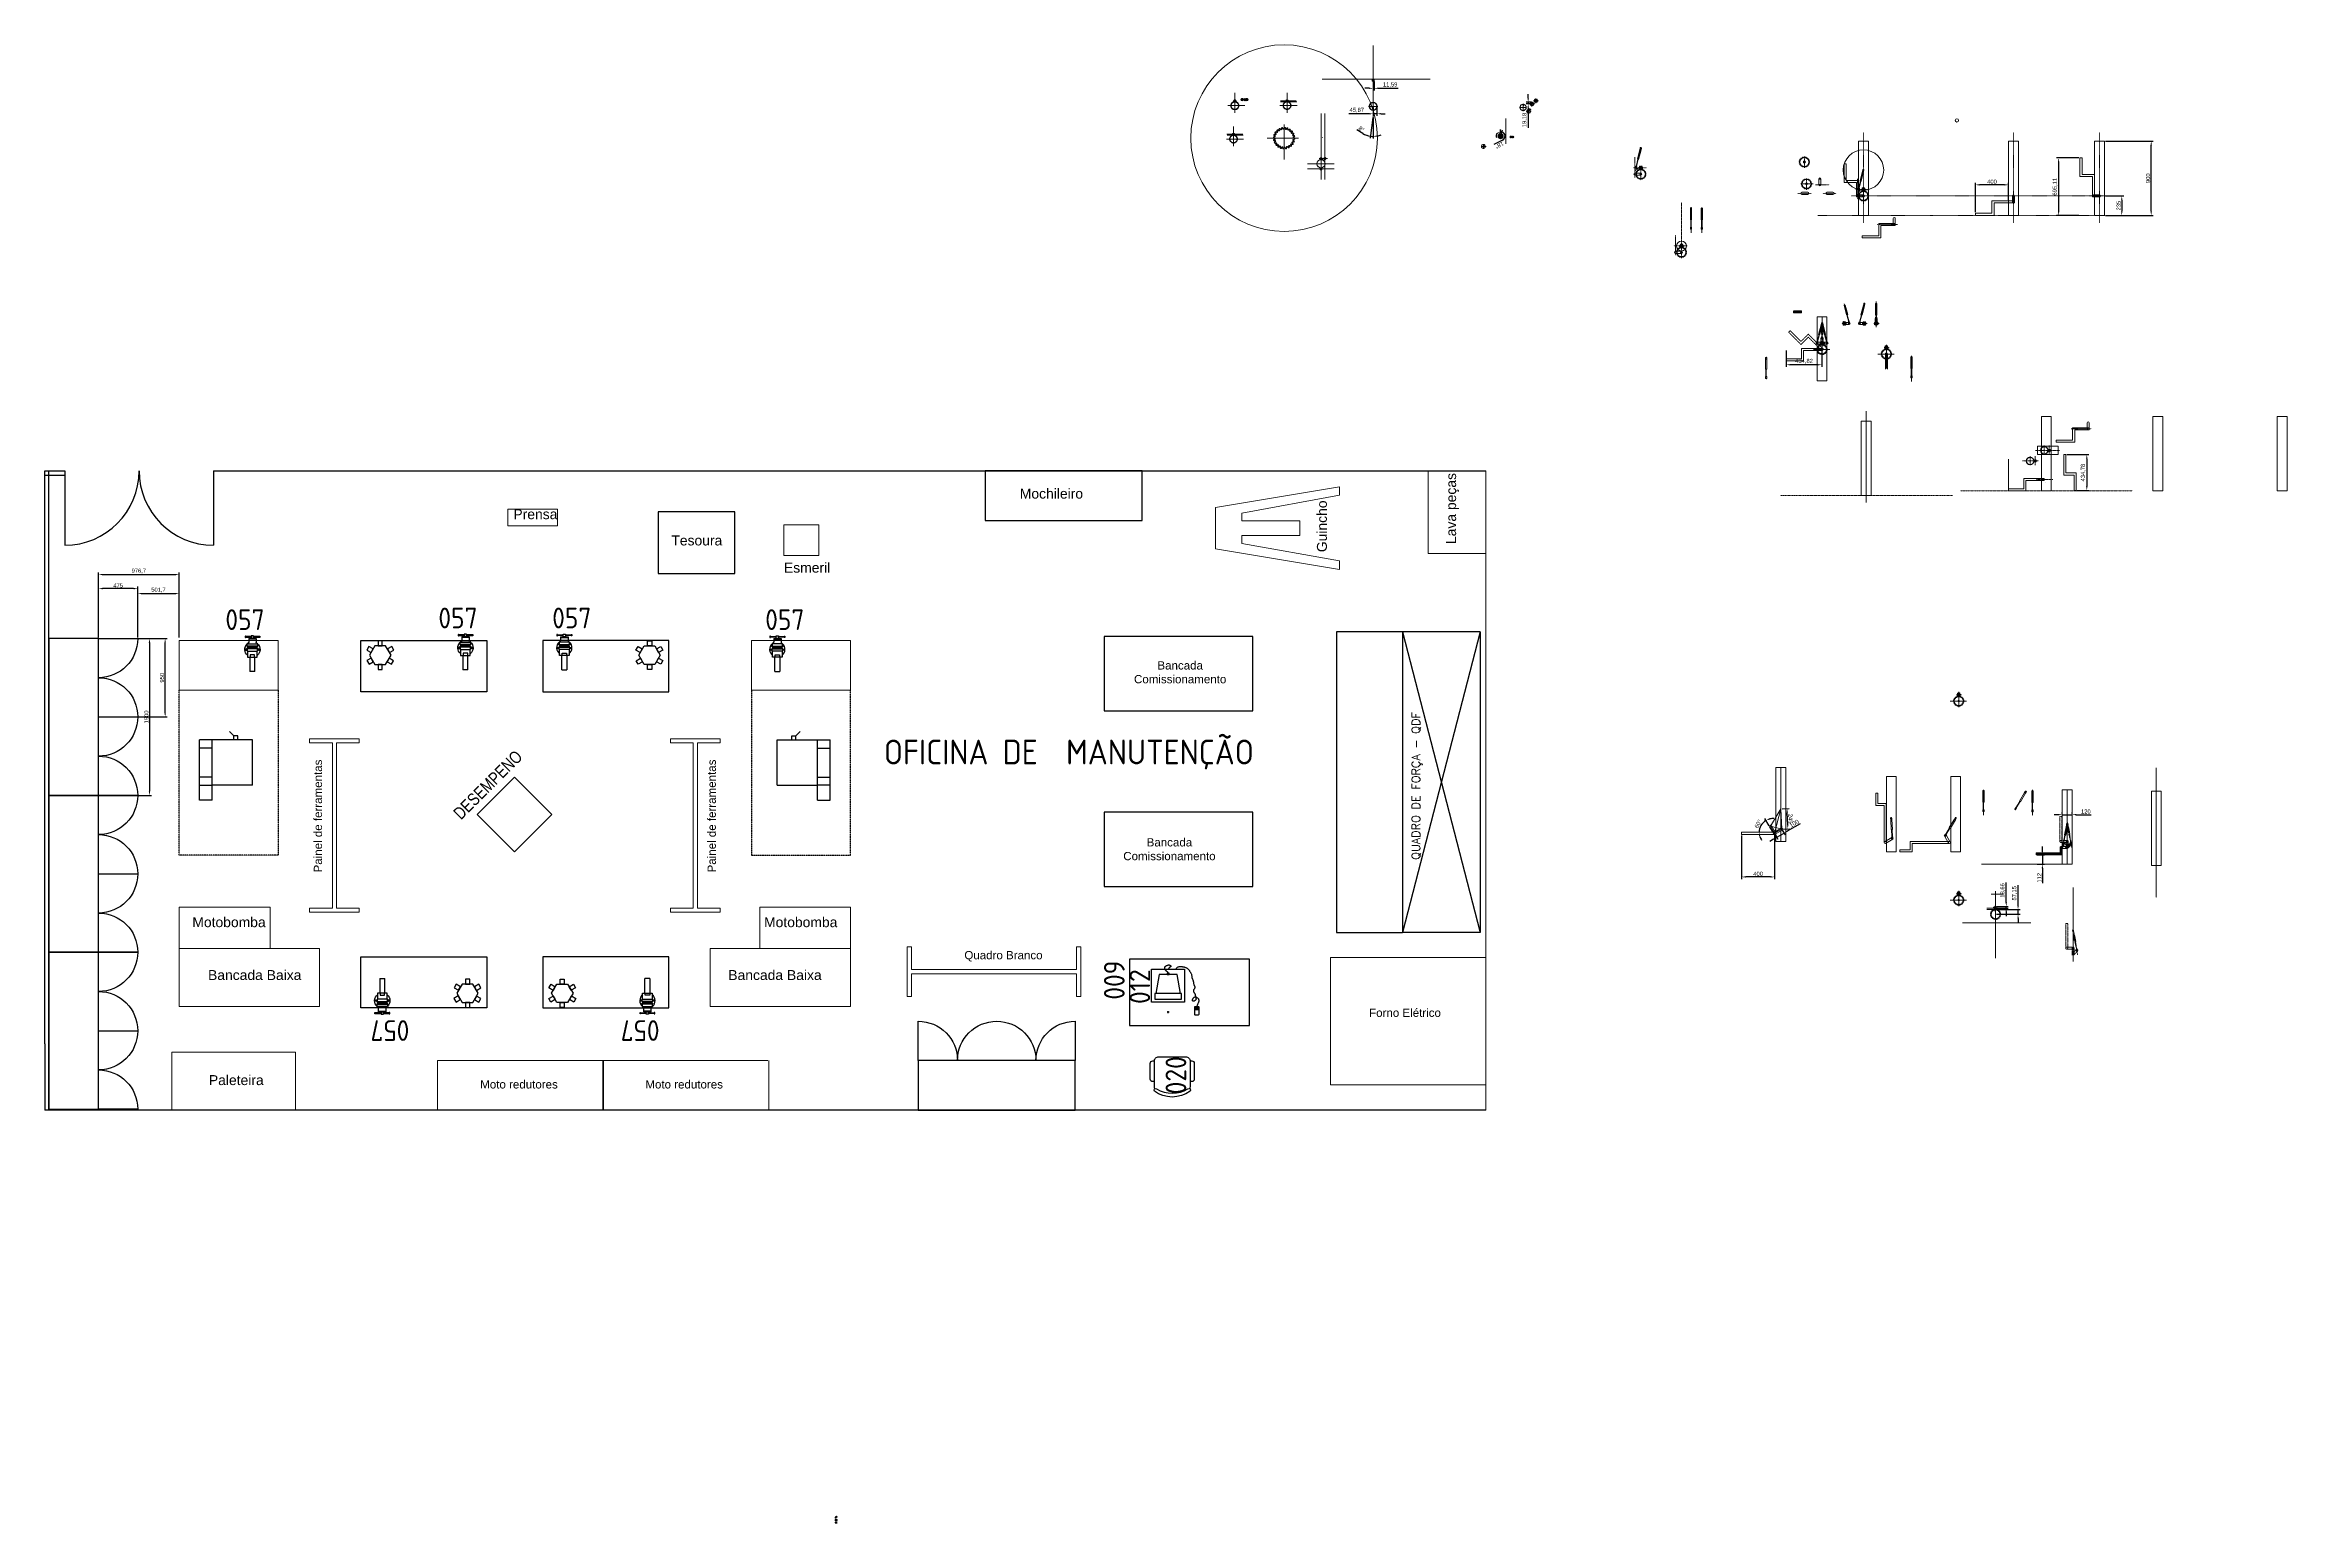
# Model space of a CAD drawing. Header units: millimetres. Extents: x 18768 to 1484868, y -11027 to 520152.
# Drawn here: x 115655 to 142808, y 489874 to 507777 of the extents above; entities that cross this region are included whole.
import ezdxf
from ezdxf.enums import TextEntityAlignment as Align

# ---------------------------------------------------------------- set-up
doc = ezdxf.new("R2010")
doc.units = ezdxf.units.MM
for name, pattern in [('CENTER', [2.71, 2.2, -0.22, 0.07, -0.22]), ('DASHDOT', [1, 0.5, -0.25, 0, -0.25]), ('DASHDOT2', [0.5, 0.25, -0.125, 0, -0.125]), ('DASHED', [0.75, 0.55, -0.2]), ('HIDDEN', [0.375, 0.25, -0.125]), ('HIDDEN2', [4.7625, 3.175, -1.5875])]:
    doc.linetypes.add(name, pattern=pattern)
for name, color, linetype in [('4-MOBILIA', 4, 'Continuous'), ('8-TEXTO-DETALHES', 6, 'Continuous'), ('A Construir', 1, 'Continuous'), ('L025-CONTORNO', 7, 'Continuous'), ('L025-TEXTO', 7, 'Continuous'), ('L025-TRACEJ', 140, 'DASHED'), ('L035-ARRANJO-ADQUIRIR', 102, 'Continuous'), ('L035-ARRANJO-EXISTENTE', 180, 'Continuous'), ('L035-ARRANJO-REMANEJADO', 200, 'Continuous'), ('L035-TEXTO', 40, 'Continuous'), ('PAREDES', 7, 'Continuous')]:
    doc.layers.add(name, color=color, linetype=linetype)
doc.styles.add('ISO-CP--25', font='isocp.shx', dxfattribs={"height": 250})
doc.styles.add('ISO-CP--35', font='isocp.shx', dxfattribs={"height": 350})
doc.styles.add('ROMANS', font='romans', dxfattribs={"width": 0.8, "height": 300})
doc.styles.get("Standard").update_dxf_attribs({"font": 'arial.ttf'})
doc.dimstyles.new('Anotativo', dxfattribs={"dimscale": 0, "dimtxt": 2.5, "dimasz": 2.5, "dimexe": 1.25, "dimexo": 0.625, "dimtad": 1, "dimtxsty": 'Standard', "dimcen": 2.5, "dimadec": 0, "dimazin": 0, "dimtfac": 1, "dimtmove": 0, "dimatfit": 3, "dimfxl": 1, "dimarcsym": 0})

msp = doc.modelspace()

# ---------------------------------------------------------------- texts
at = {"linetype": 'ByBlock', "lineweight": 15}
for s, insert, char_height, attachment_point in [('Mochileiro', (127461.111, 502402.44), 120.3504, 1), ('Prensa', (121861.58, 502153.158), 120.3504, 3), ('Tesoura', (123241.58, 501835.478), 120.3504, 1), ('Esmeril', (124605.58, 501505.478), 120.3504, 1), ('Motobomba', (117441.111, 497212.44), 120.3504, 1), ('Motobomba', (125252.049, 497212.44), 120.3504, 3), ('Bancada Baixa', (117631.111, 496572.44), 120.35038, 1), ('Bancada Baixa', (125062.049, 496572.44), 120.35038, 3), ('Paleteira', (117641.58, 495300.078), 120.3504, 1)]:
    msp.add_mtext(s, dxfattribs=dict(at, insert=insert, char_height=char_height, attachment_point=attachment_point))
at = {"linetype": 'ByBlock', "lineweight": 15, "char_height": 120.3504, "attachment_point": 1, "rotation": 90}
for s, insert in [('Lava peças', (132623.796, 501732.004)), ('Guincho', (131059.259, 501633.158))]:
    msp.add_mtext(s, dxfattribs=dict(at, insert=insert))
at = {"layer": '4-MOBILIA', "char_height": 100, "width": 2370.115, "attachment_point": 1}
for s, insert in [('\\pxqc;{\\fArial|b0|i0|c0|p34;Bancada \\PComissionamento}', (128217.974, 500312.132)), ('\\pxqc;{\\fArial|b0|i0|c0|p34;Bancada \\PComissionamento}', (128087.974, 498169.655)), ('\\pxqc;Quadro Branco', (126078.282, 496803.235)), ('\\pxqc;Forno Elétrico', (130940.994, 496105.486)), ('\\pxqc;Moto redutores', (120211.58, 495238.235)), ('\\pxqc;Moto redutores', (122211.58, 495238.235))]:
    msp.add_mtext(s, dxfattribs=dict(at, insert=insert))
at = {"layer": '4-MOBILIA', "char_height": 100, "width": 2370.115, "rotation": 90}
for insert, attachment_point in [((118911.503, 497253.158), 1), ((123781.657, 497253.158), 7)]:
    msp.add_mtext('\\pxqc;Painel de ferramentas', dxfattribs=dict(at, insert=insert, attachment_point=attachment_point))
at = {"layer": '8-TEXTO-DETALHES', "style": 'ROMANS'}
msp.add_text('QUADRO DE FORÇA - QDF', height=100, rotation=90, dxfattribs=at).set_placement((132307.618, 497908.35))
at = {"layer": 'L035-TEXTO', "width": 0.8}
msp.add_text('DESEMPENO', height=150, rotation=45, dxfattribs=at).set_placement((120694.487, 498384.067))
at = {"layer": 'L035-TEXTO', "insert": (128055.253, 499863.04), "char_height": 300, "width": 8756.13, "attachment_point": 2, "style": 'ISO-CP--35'}
msp.add_mtext('\\POFICINA DE  MANUTENÇÃO', dxfattribs=at)

# ---------------------------------------------------------------- blocks, each defined once
blk = doc.blocks.new('BL_SENAI_id9320210400')
at = {"layer": 'L035-ARRANJO-ADQUIRIR', "color": 0}
for points in [[(-690, 550, -0.290756), (-310, 550, 0.829608), (-284, 579, 0.333333), (-716, 579, 0.829608), (-690, 550)], [(-710, 550, 0.129448), (-717, 523), (-717, 219, 0.414214), (-663, 164), (-338, 164, 0.414214), (-284, 219), (-284, 525, 0.120944), (-290, 550)], [(-717, 464), (-737, 464, 0.414214), (-767, 434), (-767, 244, 0.414214), (-737, 214), (-717, 214)], [(-284, 214), (-264, 214, 0.414214), (-234, 244), (-234, 434, 0.414214), (-264, 464), (-284, 464)]]:
    blk.add_lwpolyline(points, format="xyb", dxfattribs=at)
at = {"layer": 'L025-TEXTO', "style": 'ISO-CP--25'}
blk.add_attdef('rmp_mt_codmaterial', (15, 15), '', height=40, dxfattribs=at)
at = {"layer": 'L025-TEXTO', "style": 'ISO-CP--25', "flags": 1}
for tag in ['rmp_mt_nomeunid', 'rmp_mt_potencia', 'rmp_mt_cod']:
    blk.add_attdef(tag, (15, 15), '', height=40, dxfattribs=at)
blk = doc.blocks.new('BL_SENAI_id9310100290')
at = {"layer": 'L035-ARRANJO-EXISTENTE', "color": 0}
for p, q in [((-515, 200), (-515, 139)), ((-515, 200), (-340, 200)), ((-340, 139), (-515, 139)), ((-340, 112), (-340, 227)), ((-340, 227), (-272, 227)), ((-272, 112), (-340, 112)), ((-228, 233), (-238, 233)), ((-238, 219), (-238, 106)), ((-238, 106), (-228, 106)), ((-228, 106), (-228, 233)), ((-217, 106), (-217, 233)), ((-217, 233), (-207, 233)), ((-207, 106), (-217, 106)), ((-207, 219), (-207, 106)), ((-178, 144), (-178, 195)), ((-114, 214), (-159, 214)), ((-114, 125), (-159, 125)), ((-121, 214), (-121, 125)), ((-114, 214), (-114, 125))]:
    blk.add_line(p, q, dxfattribs=at)
for points in [[(-340, 143), (-340, 197), (-314, 197), (-314, 143)], [(-268, 233), (-238, 233), (-238, 106), (-268, 106)], [(-178, 233), (-207, 233), (-207, 106), (-178, 106)], [(-114, 156), (-114, 183), (-83, 183), (-83, 156)], [(-104, 259), (-104, 252), (-88, 252), (-88, 259)], [(-104, 80), (-104, 86), (-88, 86), (-88, 80)]]:
    blk.add_lwpolyline(points, close=True, dxfattribs=at)
for points in [[(-99, 183), (-99, 252), (-92, 252), (-92, 183)], [(-92, 156), (-92, 86), (-99, 86), (-99, 156)]]:
    blk.add_lwpolyline(points, dxfattribs=at)
for centre in [(-250, 248), (-250, 92)]:
    blk.add_circle(centre, 7.45, dxfattribs=at)
for centre, radius, start, end in [((-247, 170), 92.8, 41.7386, 141.8707), ((-247, 170), 92.8, 218.1293, 318.2614), ((-272, 231), 4.33, 270, 0), ((-272, 108), 4.33, 0, 90), ((-159, 233), 19, 180, 270), ((-159, 106), 19, 90, 180)]:
    blk.add_arc(centre, radius, start, end, dxfattribs=at)
at = {"layer": 'L025-TEXTO', "style": 'ISO-CP--25'}
blk.add_attdef('rmp_mt_codmaterial', (15, 15), '', height=40, dxfattribs=at)
at = {"layer": 'L025-TEXTO', "style": 'ISO-CP--25', "flags": 1}
for tag in ['rmp_mt_nomeunid', 'rmp_mt_potencia', 'rmp_mt_cod']:
    blk.add_attdef(tag, (15, 15), '', height=40, dxfattribs=at)
blk = doc.blocks.new('BL_SENAI_id9370710510')
at = {"layer": 'L035-ARRANJO-ADQUIRIR', "color": 0}
for p, q in [((185, 107), (161, 107)), ((173, 95), (173, 119)), ((491, 168), (491, 85)), ((491, 142), (549, 142)), ((491, 141), (549, 141)), ((495, 168), (495, 145)), ((511, 168), (495, 168)), ((495, 145), (511, 145)), ((542, 174), (498, 174)), ((498, 78), (542, 78)), ((511, 145), (511, 168)), ((529, 168), (512, 168)), ((512, 168), (512, 145)), ((512, 145), (529, 145)), ((529, 145), (529, 168)), ((530, 168), (530, 145)), ((546, 168), (530, 168)), ((530, 145), (546, 145)), ((546, 145), (546, 168)), ((549, 85), (549, 168))]:
    blk.add_line(p, q, dxfattribs=at)
for points in [[(-27, 229), (-27, 629), (373, 629), (373, 229)], [(162, 566), (184, 566), (184, 581), (162, 581)], [(335, 266), (335, 336), (10, 336), (10, 266)]]:
    blk.add_lwpolyline(points, close=True, dxfattribs=at)
for points in [[(323, 336), (283, 566), (63, 566), (23, 336)], [(173, 581), (172, 586), (170, 590), (168, 593), (165, 596), (162, 598), (160, 599), (158, 600), (156, 602), (154, 603), (153, 604), (152, 606), (152, 607), (152, 609), (151, 610), (151, 611), (150, 612), (149, 613), (148, 614), (146, 615), (145, 616), (143, 617), (141, 618), (139, 620), (138, 622), (136, 624), (135, 627), (134, 630), (133, 633), (133, 637), (133, 640), (133, 644), (133, 647), (134, 650), (134, 653), (135, 656), (137, 658), (138, 661), (140, 663), (142, 665), (144, 667), (146, 668), (148, 670), (151, 671), (153, 672), (156, 673), (158, 674), (160, 675), (162, 676), (164, 676), (166, 677), (168, 678), (170, 678), (172, 679), (174, 679), (175, 679), (177, 680), (179, 680), (180, 680), (182, 680), (183, 680), (185, 680), (187, 680), (189, 679), (190, 679), (192, 678), (194, 678), (195, 677), (197, 676), (199, 675), (200, 674), (201, 672), (203, 671), (204, 670), (205, 669), (205, 667), (206, 666), (206, 665), (206, 664), (206, 663), (206, 662), (205, 660), (205, 659), (204, 658), (203, 658), (201, 657), (200, 656), (199, 655), (197, 654), (196, 653), (194, 653), (193, 652), (191, 651), (190, 650), (189, 649), (187, 648), (186, 647), (185, 645), (184, 644), (183, 642), (182, 640), (181, 637), (179, 635), (176, 632), (173, 629)], [(268, 629), (272, 638), (277, 645), (282, 650), (288, 655), (294, 657), (300, 659), (307, 661), (313, 661), (320, 662), (326, 662), (332, 661), (338, 661), (343, 660), (349, 659), (355, 658), (360, 657), (366, 656), (371, 654), (377, 652), (382, 651), (387, 649), (392, 646), (397, 644), (402, 641), (406, 637), (411, 634), (415, 630), (419, 626), (422, 621), (426, 617), (430, 612), (433, 607), (437, 602), (440, 597), (443, 591), (447, 586), (449, 580), (452, 575), (454, 570), (456, 565), (457, 560), (458, 555), (459, 550), (460, 545), (460, 540), (461, 535), (461, 531), (462, 526), (464, 521), (466, 516), (467, 511), (470, 507), (472, 502), (474, 496), (475, 491), (477, 486), (478, 481), (479, 475), (480, 470), (481, 465), (481, 459), (482, 454), (483, 449), (484, 445), (486, 440), (487, 436), (489, 432), (491, 428), (492, 425), (494, 421), (495, 418), (496, 415), (496, 411), (496, 408), (496, 405), (495, 402), (494, 398), (493, 395), (492, 393), (490, 390), (488, 387), (486, 385), (484, 382), (482, 380), (481, 377), (480, 375), (479, 372), (479, 369), (479, 366), (479, 362), (481, 359), (482, 355), (484, 352), (486, 348), (488, 345), (490, 342), (492, 338), (493, 336), (495, 333), (497, 331), (498, 329), (499, 327), (500, 326), (501, 325), (501, 325), (501, 324), (501, 324), (501, 324), (501, 324), (500, 323), (500, 322), (501, 319), (501, 316), (502, 312), (503, 308), (504, 303), (505, 298), (506, 293), (507, 287), (508, 283), (509, 278), (510, 275), (511, 271), (511, 268), (511, 265), (510, 262), (509, 259), (507, 257), (505, 254), (502, 251), (498, 248), (495, 246), (491, 244), (487, 242), (483, 241), (480, 241), (477, 241), (475, 242), (473, 243), (471, 245), (470, 247), (469, 250), (469, 253), (469, 256), (469, 259), (470, 262), (471, 265), (472, 268), (473, 271), (475, 274), (477, 277), (479, 280), (482, 283), (485, 286), (488, 289), (491, 291), (495, 293), (498, 294), (503, 294), (507, 293), (512, 292), (517, 290), (522, 287), (527, 283), (531, 279), (536, 274), (539, 269), (542, 263), (543, 257), (544, 251), (544, 245), (543, 239), (542, 233), (540, 227), (538, 221), (536, 216), (533, 210), (530, 205), (528, 199), (525, 194), (523, 189), (521, 183), (520, 177), (520, 174)]]:
    blk.add_lwpolyline(points, dxfattribs=at)
for centre, start, end in [((498, 168), 90, 180), ((498, 85), 180, 270), ((542, 168), 0, 90), ((542, 85), 270, 0)]:
    blk.add_arc(centre, 6.72, start, end, dxfattribs=at)
at = {"layer": 'L025-TEXTO', "style": 'ISO-CP--25'}
blk.add_attdef('rmp_mt_codmaterial', (15, 15), '', height=40, dxfattribs=at)
at = {"layer": 'L025-TEXTO', "style": 'ISO-CP--25', "flags": 1}
for tag in ['rmp_mt_nomeunid', 'rmp_mt_potencia', 'rmp_mt_cod']:
    blk.add_attdef(tag, (15, 15), '', height=40, dxfattribs=at)
blk = doc.blocks.new('BL_SENAI_id9320220810')
at = {"layer": 'L025-CONTORNO', "color": 0}
blk.add_lwpolyline([(-688, 238), (112, 238), (112, 1688), (-688, 1688)], close=True, dxfattribs=at)
at = {"layer": 'L025-TEXTO', "style": 'ISO-CP--25'}
blk.add_attdef('rmp_mt_codmaterial', (15, 15), '', height=40, dxfattribs=at)
at = {"layer": 'L025-TEXTO', "style": 'ISO-CP--25', "flags": 1}
for tag in ['rmp_mt_nomeunid', 'rmp_mt_potencia', 'rmp_mt_cod']:
    blk.add_attdef(tag, (15, 15), '', height=40, dxfattribs=at)
blk = doc.blocks.new('*D704')
at = {"layer": 'DEFPOINTS', "color": 0, "linetype": 'ByBlock', "lineweight": 15, "transparency": 16777216}
for p in [(117282, 501132), (116780, 500588), (117282, 500588)]:
    blk.add_point(p, dxfattribs=at)
at = {"layer": 'PAREDES', "color": 0, "linetype": 'ByBlock', "lineweight": -2, "transparency": 16777216}
for p, q in [((116780, 500601), (116780, 501157)), ((116830, 501132), (117232, 501132)), ((117282, 500601), (117282, 501157))]:
    blk.add_line(p, q, dxfattribs=at)
at = {"layer": 'PAREDES', "color": 0, "linetype": 'ByBlock', "lineweight": 15, "transparency": 16777216}
for points in [[(116830, 501140), (116830, 501123), (116780, 501132)], [(117232, 501140), (117232, 501123), (117282, 501132)]]:
    blk.add_solid(points, dxfattribs=at)
at = {"layer": 'PAREDES', "color": 0, "linetype": 'ByBlock', "lineweight": 15, "transparency": 16777216, "insert": (117031, 501174), "char_height": 50, "attachment_point": 5}
blk.add_mtext('501,7', dxfattribs=at)
blk = doc.blocks.new('*D705')
at = {"layer": 'DEFPOINTS', "color": 0, "linetype": 'ByBlock', "lineweight": 15, "transparency": 16777216}
for p in [(117282, 501362), (116305, 500588), (117282, 500588)]:
    blk.add_point(p, dxfattribs=at)
at = {"layer": 'PAREDES', "color": 0, "linetype": 'ByBlock', "lineweight": -2, "transparency": 16777216}
for p, q in [((116305, 500601), (116305, 501387)), ((116355, 501362), (117232, 501362)), ((117282, 500601), (117282, 501387))]:
    blk.add_line(p, q, dxfattribs=at)
at = {"layer": 'PAREDES', "color": 0, "linetype": 'ByBlock', "lineweight": 15, "transparency": 16777216}
for points in [[(116355, 501370), (116355, 501353), (116305, 501362)], [(117232, 501370), (117232, 501353), (117282, 501362)]]:
    blk.add_solid(points, dxfattribs=at)
at = {"layer": 'PAREDES', "color": 0, "linetype": 'ByBlock', "lineweight": 15, "transparency": 16777216, "insert": (116793, 501404), "char_height": 50, "attachment_point": 5}
blk.add_mtext('976,7', dxfattribs=at)
blk = doc.blocks.new('*D706')
at = {"layer": 'DEFPOINTS', "color": 0, "linetype": 'ByBlock', "lineweight": 15, "transparency": 16777216}
for p in [(116305, 501192), (116305, 500588), (116780, 500588)]:
    blk.add_point(p, dxfattribs=at)
at = {"layer": 'PAREDES', "color": 0, "linetype": 'ByBlock', "lineweight": -2, "transparency": 16777216}
for p, q in [((116305, 500601), (116305, 501217)), ((116730, 501192), (116355, 501192)), ((116780, 500601), (116780, 501217))]:
    blk.add_line(p, q, dxfattribs=at)
at = {"layer": 'PAREDES', "color": 0, "linetype": 'ByBlock', "lineweight": 15, "transparency": 16777216}
for points in [[(116355, 501200), (116355, 501183), (116305, 501192)], [(116730, 501200), (116730, 501183), (116780, 501192)]]:
    blk.add_solid(points, dxfattribs=at)
at = {"layer": 'PAREDES', "color": 0, "linetype": 'ByBlock', "lineweight": 15, "transparency": 16777216, "insert": (116542, 501230), "char_height": 50, "attachment_point": 5}
blk.add_mtext('475', dxfattribs=at)
blk = doc.blocks.new('*D707')
at = {"layer": 'DEFPOINTS', "color": 0, "linetype": 'ByBlock', "lineweight": 15, "transparency": 16777216}
for p in [(116305, 500588), (116305, 498688), (116922, 498688)]:
    blk.add_point(p, dxfattribs=at)
at = {"layer": 'PAREDES', "color": 0, "linetype": 'ByBlock', "lineweight": -2, "transparency": 16777216}
for p, q in [((116317, 500588), (116947, 500588)), ((116922, 500538), (116922, 498738)), ((116317, 498688), (116947, 498688))]:
    blk.add_line(p, q, dxfattribs=at)
at = {"layer": 'PAREDES', "color": 0, "linetype": 'ByBlock', "lineweight": 15, "transparency": 16777216}
for points in [[(116913, 500538), (116930, 500538), (116922, 500588)], [(116913, 498738), (116930, 498738), (116922, 498688)]]:
    blk.add_solid(points, dxfattribs=at)
at = {"layer": 'PAREDES', "color": 0, "linetype": 'ByBlock', "lineweight": 15, "transparency": 16777216, "insert": (116884, 499638), "char_height": 50, "attachment_point": 5, "rotation": 90}
blk.add_mtext('1900', dxfattribs=at)
blk = doc.blocks.new('*D708')
at = {"layer": 'DEFPOINTS', "color": 0, "linetype": 'ByBlock', "lineweight": 15, "transparency": 16777216}
for p in [(116305, 500588), (117112, 500588), (116305, 499638)]:
    blk.add_point(p, dxfattribs=at)
at = {"layer": 'PAREDES', "color": 0, "linetype": 'ByBlock', "lineweight": -2, "transparency": 16777216}
for p, q in [((116317, 500588), (117137, 500588)), ((117112, 499688), (117112, 500538)), ((116317, 499638), (117137, 499638))]:
    blk.add_line(p, q, dxfattribs=at)
at = {"layer": 'PAREDES', "color": 0, "linetype": 'ByBlock', "lineweight": 15, "transparency": 16777216}
for points in [[(117103, 500538), (117120, 500538), (117112, 500588)], [(117103, 499688), (117120, 499688), (117112, 499638)]]:
    blk.add_solid(points, dxfattribs=at)
at = {"layer": 'PAREDES', "color": 0, "linetype": 'ByBlock', "lineweight": 15, "transparency": 16777216, "insert": (117074, 500113), "char_height": 50, "attachment_point": 5, "rotation": 90}
blk.add_mtext('950', dxfattribs=at)
blk = doc.blocks.new('*D722')
at = {"layer": 'A Construir', "color": 0, "linetype": 'ByBlock', "lineweight": -2, "transparency": 16777216}
blk.add_line((136534, 498319), (136483, 498406), dxfattribs=at)
for start, end in [(120.4237, 180), (85.8704, 103.1471), (197.2767, 214.5533)]:
    blk.add_arc((136580, 498241), 166, start, end, dxfattribs=at)
at = {"layer": 'A Construir', "color": 0, "linetype": 'ByBlock', "lineweight": 15, "transparency": 16777216}
for points in [[(136545, 498395), (136539, 498411), (136496, 498385)], [(136413, 498190), (136429, 498193), (136413, 498241)]]:
    blk.add_solid(points, dxfattribs=at)
at = {"layer": 'DEFPOINTS', "color": 0, "linetype": 'ByBlock', "lineweight": 15, "transparency": 16777216}
for p in [(136452, 498347), (136540, 498308), (136202, 498241), (136591, 498222), (136602, 498241)]:
    blk.add_point(p, dxfattribs=at)
at = {"layer": 'A Construir', "color": 0, "linetype": 'ByBlock', "lineweight": 15, "transparency": 16777216, "insert": (136402, 498343), "char_height": 50, "attachment_point": 5, "rotation": 60.2119}
blk.add_mtext('60°', dxfattribs=at)
blk = doc.blocks.new('*D723')
at = {"layer": 'A Construir', "color": 0, "linetype": 'ByBlock', "lineweight": -2, "transparency": 16777216}
for p, q in [((136691, 498524), (136777, 498528)), ((136700, 498280), (136787, 498283)), ((136760, 498332), (136754, 498477))]:
    blk.add_line(p, q, dxfattribs=at)
at = {"layer": 'A Construir', "color": 0, "linetype": 'ByBlock', "lineweight": 15, "transparency": 16777216}
for points in [[(136763, 498477), (136746, 498477), (136752, 498527)], [(136768, 498332), (136752, 498332), (136762, 498282)]]:
    blk.add_solid(points, dxfattribs=at)
at = {"layer": 'DEFPOINTS', "color": 0, "linetype": 'ByBlock', "lineweight": 15, "transparency": 16777216}
for p in [(136679, 498524), (136688, 498279), (136752, 498527)]:
    blk.add_point(p, dxfattribs=at)
at = {"layer": 'A Construir', "color": 0, "linetype": 'ByBlock', "lineweight": 15, "transparency": 16777216, "insert": (136795, 498406), "char_height": 50, "attachment_point": 5, "rotation": 272.1988}
blk.add_mtext('245', dxfattribs=at)
blk = doc.blocks.new('*D724')
at = {"layer": 'A Construir', "color": 0, "linetype": 'ByBlock', "lineweight": -2, "transparency": 16777216}
for p, q in [((136694, 498268), (136729, 498210)), ((136759, 498257), (136915, 498348)), ((136587, 498156), (136543, 498130)), ((136608, 498218), (136642, 498159)), ((136630, 498181), (136716, 498232))]:
    blk.add_line(p, q, dxfattribs=at)
at = {"layer": 'A Construir', "color": 0, "linetype": 'ByBlock', "lineweight": 15, "transparency": 16777216}
for points in [[(136755, 498264), (136763, 498250), (136716, 498232)], [(136582, 498163), (136591, 498149), (136630, 498181)]]:
    blk.add_solid(points, dxfattribs=at)
at = {"layer": 'DEFPOINTS', "color": 0, "linetype": 'ByBlock', "lineweight": 15, "transparency": 16777216}
for p in [(136688, 498279), (136602, 498229), (136716, 498232)]:
    blk.add_point(p, dxfattribs=at)
at = {"layer": 'A Construir', "color": 0, "linetype": 'ByBlock', "lineweight": 15, "transparency": 16777216, "insert": (136839, 498348), "char_height": 50, "attachment_point": 5, "rotation": 30.4237}
blk.add_mtext('100', dxfattribs=at)
blk = doc.blocks.new('*D725')
at = {"layer": 'A Construir', "color": 0, "linetype": 'ByBlock', "lineweight": -2, "transparency": 16777216}
for p, q in [((140035, 498454), (139985, 498454)), ((140085, 498467), (140085, 498479)), ((140085, 498454), (140205, 498454)), ((140205, 498467), (140205, 498479)), ((140255, 498454), (140436, 498454))]:
    blk.add_line(p, q, dxfattribs=at)
at = {"layer": 'A Construir', "color": 0, "linetype": 'ByBlock', "lineweight": 15, "transparency": 16777216}
for points in [[(140035, 498463), (140035, 498446), (140085, 498454)], [(140255, 498463), (140255, 498446), (140205, 498454)]]:
    blk.add_solid(points, dxfattribs=at)
at = {"layer": 'DEFPOINTS', "color": 0, "linetype": 'ByBlock', "lineweight": 15, "transparency": 16777216}
for p in [(140085, 498454), (140205, 498454), (140205, 498454)]:
    blk.add_point(p, dxfattribs=at)
at = {"layer": 'A Construir', "color": 0, "linetype": 'ByBlock', "lineweight": 15, "transparency": 16777216, "insert": (140370, 498492), "char_height": 50, "attachment_point": 5}
blk.add_mtext('120', dxfattribs=at)
blk = doc.blocks.new('*D726')
at = {"layer": 'A Construir', "color": 0, "linetype": 'ByBlock', "lineweight": -2, "transparency": 16777216}
for p, q in [((139844, 498017), (139844, 498067)), ((139782, 497967), (139869, 497967)), ((139782, 497855), (139869, 497855)), ((139844, 497967), (139844, 497855)), ((139844, 497805), (139844, 497625))]:
    blk.add_line(p, q, dxfattribs=at)
at = {"layer": 'A Construir', "color": 0, "linetype": 'ByBlock', "lineweight": 15, "transparency": 16777216}
for points in [[(139835, 498017), (139852, 498017), (139844, 497967)], [(139835, 497805), (139852, 497805), (139844, 497855)]]:
    blk.add_solid(points, dxfattribs=at)
at = {"layer": 'DEFPOINTS', "color": 0, "linetype": 'ByBlock', "lineweight": 15, "transparency": 16777216}
for p in [(139770, 497967), (139770, 497855), (139844, 497855)]:
    blk.add_point(p, dxfattribs=at)
at = {"layer": 'A Construir', "color": 0, "linetype": 'ByBlock', "lineweight": 15, "transparency": 16777216, "insert": (139806, 497690), "char_height": 50, "attachment_point": 5, "rotation": 90}
blk.add_mtext('112', dxfattribs=at)
blk = doc.blocks.new('*D727')
at = {"layer": 'A Construir', "color": 0, "linetype": 'ByBlock', "lineweight": -2, "transparency": 16777216}
for p, q in [((139406, 497392), (139406, 497631)), ((139290, 497342), (139431, 497342)), ((139290, 497324), (139431, 497324)), ((139406, 497324), (139406, 497342)), ((139406, 497274), (139406, 497224))]:
    blk.add_line(p, q, dxfattribs=at)
at = {"layer": 'A Construir', "color": 0, "linetype": 'ByBlock', "lineweight": 15, "transparency": 16777216}
for points in [[(139398, 497392), (139415, 497392), (139406, 497342)], [(139398, 497274), (139415, 497274), (139406, 497324)]]:
    blk.add_solid(points, dxfattribs=at)
at = {"layer": 'DEFPOINTS', "color": 0, "linetype": 'ByBlock', "lineweight": 15, "transparency": 16777216}
for p in [(139277, 497342), (139277, 497324), (139406, 497342)]:
    blk.add_point(p, dxfattribs=at)
at = {"layer": 'A Construir', "color": 0, "linetype": 'ByBlock', "lineweight": 15, "transparency": 16777216, "insert": (139364, 497537), "char_height": 50, "attachment_point": 5, "rotation": 90}
blk.add_mtext('18,66', dxfattribs=at)
blk = doc.blocks.new('*D728')
at = {"layer": 'A Construir', "color": 0, "linetype": 'ByBlock', "lineweight": -2, "transparency": 16777216}
for p, q in [((139549, 497355), (139549, 497599)), ((139290, 497305), (139574, 497305)), ((139290, 497248), (139574, 497248)), ((139549, 497248), (139549, 497305)), ((139549, 497198), (139549, 497148))]:
    blk.add_line(p, q, dxfattribs=at)
at = {"layer": 'A Construir', "color": 0, "linetype": 'ByBlock', "lineweight": 15, "transparency": 16777216}
for points in [[(139541, 497355), (139558, 497355), (139549, 497305)], [(139541, 497198), (139558, 497198), (139549, 497248)]]:
    blk.add_solid(points, dxfattribs=at)
at = {"layer": 'DEFPOINTS', "color": 0, "linetype": 'ByBlock', "lineweight": 15, "transparency": 16777216}
for p in [(139277, 497305), (139277, 497248), (139549, 497305)]:
    blk.add_point(p, dxfattribs=at)
at = {"layer": 'A Construir', "color": 0, "linetype": 'ByBlock', "lineweight": 15, "transparency": 16777216, "insert": (139507, 497502), "char_height": 50, "attachment_point": 5, "rotation": 90}
blk.add_mtext('57,15', dxfattribs=at)
blk = doc.blocks.new('*D729')
at = {"layer": 'A Construir', "color": 0, "linetype": 'ByBlock', "lineweight": -2, "transparency": 16777216}
for p, q in [((136202, 498204), (136202, 497675)), ((136602, 498216), (136602, 497675)), ((136552, 497700), (136252, 497700))]:
    blk.add_line(p, q, dxfattribs=at)
at = {"layer": 'A Construir', "color": 0, "linetype": 'ByBlock', "lineweight": 15, "transparency": 16777216}
for points in [[(136252, 497709), (136252, 497692), (136202, 497700)], [(136552, 497709), (136552, 497692), (136602, 497700)]]:
    blk.add_solid(points, dxfattribs=at)
at = {"layer": 'DEFPOINTS', "color": 0, "linetype": 'ByBlock', "lineweight": 15, "transparency": 16777216}
for p in [(136202, 498216), (136602, 498229), (136202, 497700)]:
    blk.add_point(p, dxfattribs=at)
at = {"layer": 'A Construir', "color": 0, "linetype": 'ByBlock', "lineweight": 15, "transparency": 16777216, "insert": (136402, 497738), "char_height": 50, "attachment_point": 5}
blk.add_mtext('400', dxfattribs=at)
blk = doc.blocks.new('*D730')
at = {"layer": 'A Construir', "color": 0, "linetype": 'ByBlock', "lineweight": -2, "transparency": 16777216}
for p, q in [((136741, 504076), (136741, 503878)), ((137175, 504076), (137175, 503878)), ((137125, 503903), (136791, 503903))]:
    blk.add_line(p, q, dxfattribs=at)
at = {"layer": 'A Construir', "color": 0, "linetype": 'ByBlock', "lineweight": 15, "transparency": 16777216}
for points in [[(136791, 503911), (136791, 503895), (136741, 503903)], [(137125, 503911), (137125, 503895), (137175, 503903)]]:
    blk.add_solid(points, dxfattribs=at)
at = {"layer": 'DEFPOINTS', "color": 0, "linetype": 'ByBlock', "lineweight": 15, "transparency": 16777216}
for p in [(136741, 504088), (137175, 504088), (136741, 503903)]:
    blk.add_point(p, dxfattribs=at)
at = {"layer": 'A Construir', "color": 0, "linetype": 'ByBlock', "lineweight": 15, "transparency": 16777216, "insert": (136958, 503945), "char_height": 50, "attachment_point": 5}
blk.add_mtext('434,82', dxfattribs=at)
blk = doc.blocks.new('*D731')
at = {"layer": 'A Construir', "color": 0, "linetype": 'ByBlock', "lineweight": -2, "transparency": 16777216}
for p, q in [((139034, 505750), (139034, 506107)), ((139384, 506082), (139084, 506082)), ((139434, 505900), (139434, 506107))]:
    blk.add_line(p, q, dxfattribs=at)
at = {"layer": 'A Construir', "color": 0, "linetype": 'ByBlock', "lineweight": 15, "transparency": 16777216}
for points in [[(139084, 506090), (139084, 506073), (139034, 506082)], [(139384, 506090), (139384, 506073), (139434, 506082)]]:
    blk.add_solid(points, dxfattribs=at)
at = {"layer": 'DEFPOINTS', "color": 0, "linetype": 'ByBlock', "lineweight": 15, "transparency": 16777216}
for p in [(139034, 506082), (139434, 505887), (139034, 505737)]:
    blk.add_point(p, dxfattribs=at)
at = {"layer": 'A Construir', "color": 0, "linetype": 'ByBlock', "lineweight": 15, "transparency": 16777216, "insert": (139234, 506120), "char_height": 50, "attachment_point": 5}
blk.add_mtext('400', dxfattribs=at)
blk = doc.blocks.new('*D732')
at = {"layer": 'A Construir', "color": 0, "linetype": 'ByBlock', "lineweight": -2, "transparency": 16777216}
for p, q in [((140607, 506612), (141187, 506612)), ((141162, 505762), (141162, 506562)), ((140607, 505712), (141187, 505712))]:
    blk.add_line(p, q, dxfattribs=at)
at = {"layer": 'A Construir', "color": 0, "linetype": 'ByBlock', "lineweight": 15, "transparency": 16777216}
for points in [[(141153, 506562), (141170, 506562), (141162, 506612)], [(141153, 505762), (141170, 505762), (141162, 505712)]]:
    blk.add_solid(points, dxfattribs=at)
at = {"layer": 'DEFPOINTS', "color": 0, "linetype": 'ByBlock', "lineweight": 15, "transparency": 16777216}
for p in [(140594, 506612), (141162, 506612), (140594, 505712)]:
    blk.add_point(p, dxfattribs=at)
at = {"layer": 'A Construir', "color": 0, "linetype": 'ByBlock', "lineweight": 15, "transparency": 16777216, "insert": (141124, 506162), "char_height": 50, "attachment_point": 5, "rotation": 90}
blk.add_mtext('900', dxfattribs=at)
blk = doc.blocks.new('*D733')
at = {"layer": 'A Construir', "color": 0, "linetype": 'ByBlock', "lineweight": -2, "transparency": 16777216}
for p, q in [((140287, 506407), (140016, 506407)), ((140041, 506357), (140041, 505762)), ((140287, 505712), (140016, 505712))]:
    blk.add_line(p, q, dxfattribs=at)
at = {"layer": 'A Construir', "color": 0, "linetype": 'ByBlock', "lineweight": 15, "transparency": 16777216}
for points in [[(140032, 506357), (140049, 506357), (140041, 506407)], [(140032, 505762), (140049, 505762), (140041, 505712)]]:
    blk.add_solid(points, dxfattribs=at)
at = {"layer": 'DEFPOINTS', "color": 0, "linetype": 'ByBlock', "lineweight": 15, "transparency": 16777216}
for p in [(140299, 506407), (140041, 505712), (140299, 505712)]:
    blk.add_point(p, dxfattribs=at)
at = {"layer": 'A Construir', "color": 0, "linetype": 'ByBlock', "lineweight": 15, "transparency": 16777216, "insert": (139998, 506059), "char_height": 50, "attachment_point": 5, "rotation": 90}
blk.add_mtext('695,11', dxfattribs=at)
blk = doc.blocks.new('*D734')
at = {"layer": 'A Construir', "color": 0, "linetype": 'ByBlock', "lineweight": -2, "transparency": 16777216}
for p, q in [((140607, 505947), (140830, 505947)), ((140805, 505897), (140805, 505762)), ((140607, 505712), (140830, 505712))]:
    blk.add_line(p, q, dxfattribs=at)
at = {"layer": 'A Construir', "color": 0, "linetype": 'ByBlock', "lineweight": 15, "transparency": 16777216}
for points in [[(140797, 505897), (140814, 505897), (140805, 505947)], [(140797, 505762), (140814, 505762), (140805, 505712)]]:
    blk.add_solid(points, dxfattribs=at)
at = {"layer": 'DEFPOINTS', "color": 0, "linetype": 'ByBlock', "lineweight": 15, "transparency": 16777216}
for p in [(140594, 505947), (140594, 505712), (140805, 505712)]:
    blk.add_point(p, dxfattribs=at)
at = {"layer": 'A Construir', "color": 0, "linetype": 'ByBlock', "lineweight": 15, "transparency": 16777216, "insert": (140767, 505830), "char_height": 50, "attachment_point": 5, "rotation": 90}
blk.add_mtext('235', dxfattribs=at)
blk = doc.blocks.new('*D735')
at = {"layer": 'A Construir', "color": 0, "linetype": 'ByBlock', "lineweight": -2, "transparency": 16777216}
for p, q in [((133651, 507081), (133592, 507081)), ((133651, 507062), (133592, 507062)), ((133617, 507131), (133617, 507181)), ((133617, 507081), (133617, 507062)), ((133617, 507012), (133617, 506773))]:
    blk.add_line(p, q, dxfattribs=at)
at = {"layer": 'A Construir', "color": 0, "linetype": 'ByBlock', "lineweight": 15, "transparency": 16777216}
for points in [[(133609, 507131), (133626, 507131), (133617, 507081)], [(133609, 507012), (133626, 507012), (133617, 507062)]]:
    blk.add_solid(points, dxfattribs=at)
at = {"layer": 'DEFPOINTS', "color": 0, "linetype": 'ByBlock', "lineweight": 15, "transparency": 16777216}
for p in [(133617, 507062), (133663, 507081), (133663, 507062)]:
    blk.add_point(p, dxfattribs=at)
at = {"layer": 'A Construir', "color": 0, "linetype": 'ByBlock', "lineweight": 15, "transparency": 16777216, "insert": (133575, 506867), "char_height": 50, "attachment_point": 5, "rotation": 90}
blk.add_mtext('19,18', dxfattribs=at)
blk = doc.blocks.new('*D736')
at = {"layer": 'A Construir', "color": 0, "linetype": 'ByBlock', "lineweight": -2, "transparency": 16777216}
for p, q in [((133283, 506713), (133283, 506751)), ((133294, 506706), (133307, 506747)), ((133306, 506623), (133200, 506572))]:
    blk.add_line(p, q, dxfattribs=at)
for start, end in [(145.2409, 200.4817), (72, 90), (295.9878, 72), (321.5183, 16.7591)]:
    blk.add_arc((133283, 506672), 53.9, start, end, dxfattribs=at)
at = {"layer": 'A Construir', "color": 0, "linetype": 'ByBlock', "lineweight": 15, "transparency": 16777216}
for points in [[(133235, 506710), (133242, 506695), (133283, 506726)], [(133329, 506682), (133340, 506693), (133300, 506723)]]:
    blk.add_solid(points, dxfattribs=at)
at = {"layer": 'DEFPOINTS', "color": 0, "linetype": 'ByBlock', "lineweight": 15, "transparency": 16777216}
for p in [(133283, 506700), (133288, 506726), (133290, 506694), (133283, 506672), (133283, 506643)]:
    blk.add_point(p, dxfattribs=at)
at = {"layer": 'A Construir', "color": 0, "linetype": 'ByBlock', "lineweight": 15, "transparency": 16777216, "insert": (133270, 506563), "char_height": 50, "attachment_point": 5, "rotation": 205.9878}
blk.add_mtext('18°', dxfattribs=at)
blk = doc.blocks.new('*D737')
at = {"layer": 'A Construir', "color": 0, "linetype": 'ByBlock', "lineweight": -2, "transparency": 16777216}
for p, q in [((131614, 506703), (131542, 506747)), ((131738, 506897), (131705, 506645)), ((131740, 506897), (131740, 506643))]:
    blk.add_line(p, q, dxfattribs=at)
for start, end in [(238.5813, 262.5), (238.7119, 250.6059), (281.8941, 293.7881), (262.5, 270)]:
    blk.add_arc((131740, 506909), 241, start, end, dxfattribs=at)
at = {"layer": 'A Construir', "color": 0, "linetype": 'ByBlock', "lineweight": 15, "transparency": 16777216}
for points in [[(131662, 506690), (131658, 506673), (131709, 506670)], [(131791, 506665), (131789, 506681), (131740, 506668)]]:
    blk.add_solid(points, dxfattribs=at)
at = {"layer": 'DEFPOINTS', "color": 0, "linetype": 'ByBlock', "lineweight": 15, "transparency": 16777216}
for p in [(131740, 507054), (131740, 507001), (131761, 507071), (131767, 507115), (131730, 506668)]:
    blk.add_point(p, dxfattribs=at)
at = {"layer": 'A Construir', "color": 0, "linetype": 'ByBlock', "lineweight": 15, "transparency": 16777216, "insert": (131598, 506758), "char_height": 50, "attachment_point": 5, "rotation": 328.5813}
blk.add_mtext('8°', dxfattribs=at)
blk = doc.blocks.new('*D738')
at = {"layer": 'A Construir', "color": 0, "linetype": 'ByBlock', "lineweight": -2, "transparency": 16777216}
for p, q in [((131740, 507020), (131740, 506917)), ((131786, 507020), (131786, 506917)), ((131690, 506942), (131444, 506942)), ((131786, 506942), (131740, 506942)), ((131836, 506942), (131886, 506942))]:
    blk.add_line(p, q, dxfattribs=at)
at = {"layer": 'A Construir', "color": 0, "linetype": 'ByBlock', "lineweight": 15, "transparency": 16777216}
for points in [[(131690, 506951), (131690, 506934), (131740, 506942)], [(131836, 506951), (131836, 506934), (131786, 506942)]]:
    blk.add_solid(points, dxfattribs=at)
at = {"layer": 'DEFPOINTS', "color": 0, "linetype": 'ByBlock', "lineweight": 15, "transparency": 16777216}
for p in [(131740, 507032), (131786, 507032), (131740, 506942)]:
    blk.add_point(p, dxfattribs=at)
at = {"layer": 'A Construir', "color": 0, "linetype": 'ByBlock', "lineweight": 15, "transparency": 16777216, "insert": (131542, 506985), "char_height": 50, "attachment_point": 5}
blk.add_mtext('45,87', dxfattribs=at)
blk = doc.blocks.new('*D739')
at = {"layer": 'A Construir', "color": 0, "linetype": 'ByBlock', "lineweight": -2, "transparency": 16777216}
for p, q in [((131690, 507251), (131640, 507251)), ((131740, 507335), (131740, 507226)), ((131740, 507251), (131752, 507251)), ((131752, 507335), (131752, 507226)), ((131802, 507251), (132041, 507251))]:
    blk.add_line(p, q, dxfattribs=at)
at = {"layer": 'A Construir', "color": 0, "linetype": 'ByBlock', "lineweight": 15, "transparency": 16777216}
for points in [[(131690, 507259), (131690, 507243), (131740, 507251)], [(131802, 507259), (131802, 507243), (131752, 507251)]]:
    blk.add_solid(points, dxfattribs=at)
at = {"layer": 'DEFPOINTS', "color": 0, "linetype": 'ByBlock', "lineweight": 15, "transparency": 16777216}
for p in [(131740, 507348), (131752, 507348), (131752, 507251)]:
    blk.add_point(p, dxfattribs=at)
at = {"layer": 'A Construir', "color": 0, "linetype": 'ByBlock', "lineweight": 15, "transparency": 16777216, "insert": (131946, 507293), "char_height": 50, "attachment_point": 5}
blk.add_mtext('11,59', dxfattribs=at)
blk = doc.blocks.new('*D740')
at = {"layer": 'A Construir', "color": 0, "linetype": 'ByBlock', "lineweight": -2, "transparency": 16777216}
for p, q in [((140140, 502815), (140407, 502815)), ((140382, 502765), (140382, 502430)), ((140265, 502380), (140407, 502380))]:
    blk.add_line(p, q, dxfattribs=at)
at = {"layer": 'A Construir', "color": 0, "linetype": 'ByBlock', "lineweight": 15, "transparency": 16777216}
for points in [[(140373, 502765), (140390, 502765), (140382, 502815)], [(140373, 502430), (140390, 502430), (140382, 502380)]]:
    blk.add_solid(points, dxfattribs=at)
at = {"layer": 'DEFPOINTS', "color": 0, "linetype": 'ByBlock', "lineweight": 15, "transparency": 16777216}
for p in [(140127, 502815), (140252, 502380), (140382, 502380)]:
    blk.add_point(p, dxfattribs=at)
at = {"layer": 'A Construir', "color": 0, "linetype": 'ByBlock', "lineweight": 15, "transparency": 16777216, "insert": (140339, 502597), "char_height": 50, "attachment_point": 5, "rotation": 90}
blk.add_mtext('434,78', dxfattribs=at)

# ---------------------------------------------------------------- dimensions: what is measured, and where the dimension line sits
at = {"layer": 'A Construir', "linetype": 'ByBlock', "lineweight": 15}
for base, p1, p2, picture, middle in [((131751.66, 507250.899), (131740.069, 507347.936), (131751.66, 507347.936), '*D739', (131946.22, 507293.446)), ((131740.069, 506942.235), (131785.937, 507032.462), (131740.069, 507032.462), '*D738', (131542.2, 506984.783)), ((139033.555, 506081.529), (139433.553, 505887.028), (139033.555, 505737.148), '*D731', (139233.554, 506119.557)), ((136740.613, 503902.839), (137175.433, 504088.353), (136740.613, 504088.353), '*D730', (136958.023, 503945.387)), ((140204.981, 498454.178), (140084.981, 498454.178), (140204.981, 498454.178), '*D725', (140370.278, 498492.207)), ((136201.77, 497700.462), (136601.77, 498228.509), (136201.77, 498216.009), '*D729', (136401.77, 497738.49))]:
    dim = msp.add_linear_dim(base=base, p1=p1, p2=p2, dimstyle='Anotativo', dxfattribs=at)
    dim.commit()
    dim.dimension.update_dxf_attribs({"geometry": picture, "text_midpoint": middle})
for base, line1, line2, picture, middle in [((131729.544, 506668.042), ((131740.069, 507053.771), (131740.069, 507000.512)), ((131767.167, 507114.935), (131761.435, 507071.399)), '*D737', (131598.135, 506757.618)), ((133288.477, 506725.503), ((133290.188, 506694.487), (133282.841, 506671.874)), ((133282.841, 506700.278), (133282.841, 506642.548)), '*D736', (133269.926, 506563.282)), ((136451.9, 498347.37), ((136201.77, 498241.009), (136601.77, 498241.009)), ((136540.352, 498308.409), (136590.991, 498222.179)), '*D722', (136402.474, 498342.592))]:
    dim = msp.add_angular_dim_2l(base=base, line1=line1, line2=line2, dimstyle='Anotativo', dxfattribs=at)
    dim.commit()
    dim.dimension.update_dxf_attribs({"geometry": picture, "text_midpoint": middle})
for base, p1, p2, picture, middle in [((133617.196033457, 507061.674736033), (133663.259282536, 507080.849736033), (133663.259282536, 507061.674736033), '*D735', (133574.64828448, 506867.114708748)), ((140040.749, 505711.91), (140299.399, 506407.023), (140299.399, 505711.91), '*D733', (139998.201, 506059.466)), ((141161.76, 506612.023), (140594.395, 505712.023), (140594.395, 506612.023), '*D732', (141123.732, 506162.023)), ((140805.369, 505712.023), (140594.395, 505947.024), (140594.395, 505712.023), '*D734', (140767.324, 505829.524)), ((140381.699, 502379.758), (140127.286, 502814.541), (140252.286, 502379.758), '*D740', (140339.152, 502597.149)), ((139843.695, 497855.132), (139769.981, 497967.133), (139769.981, 497855.132), '*D726', (139806.092, 497690.006)), ((139406.286, 497342.326), (139277.091, 497323.665), (139277.091, 497342.326), '*D727', (139363.738, 497536.817))]:
    dim = msp.add_linear_dim(base=base, p1=p1, p2=p2, angle=90, dimstyle='Anotativo', dxfattribs=at)
    dim.commit()
    dim.dimension.update_dxf_attribs({"geometry": picture, "text_midpoint": middle})
for p1, p2, distance, picture, middle in [((136601.77, 498228.509), (136688, 498279.148), -55.055, '*D724', (136839.158, 498348.171)), ((136688, 498279.148), (136678.601, 498523.968), -73.844, '*D723', (136795.091, 498405.85)), ((139277.091, 497247.855), (139277.091, 497305.005), -272.143, '*D728', (139506.687, 497502.055))]:
    dim = msp.add_aligned_dim(p1=p1, p2=p2, distance=distance, dimstyle='Anotativo', dxfattribs=at)
    dim.commit()
    dim.dimension.update_dxf_attribs({"geometry": picture, "text_midpoint": middle})
at = {"layer": 'PAREDES', "linetype": 'ByBlock', "lineweight": 15}
for base, p1, p2, picture, middle in [((117281.58, 501361.762), (116304.877, 500588.089), (117281.58, 500588.089), '*D705', (116793.229, 501404.31)), ((116304.877, 501191.762), (116779.877, 500588.089), (116304.877, 500588.089), '*D706', (116542.377, 501229.689)), ((117281.58, 501131.762), (116779.877, 500588.089), (117281.58, 500588.089), '*D704', (117030.729, 501174.31))]:
    dim = msp.add_linear_dim(base=base, p1=p1, p2=p2, dimstyle='Anotativo', dxfattribs=at)
    dim.commit()
    dim.dimension.update_dxf_attribs({"geometry": picture, "text_midpoint": middle})
for base, p1, p2, picture, middle in [((116921.58, 498688.089), (116304.877, 500588.089), (116304.877, 498688.089), '*D707', (116883.551, 499638.089)), ((117111.58, 500588.089), (116304.877, 499638.089), (116304.877, 500588.089), '*D708', (117073.551, 500113.089))]:
    dim = msp.add_linear_dim(base=base, p1=p1, p2=p2, angle=90, dimstyle='Anotativo', dxfattribs=at)
    dim.commit()
    dim.dimension.update_dxf_attribs({"geometry": picture, "text_midpoint": middle})

# ---------------------------------------------------------------- hatches: boundary and pattern name
at = {"layer": 'A Construir', "linetype": 'ByBlock', "lineweight": 15}
h = msp.add_hatch(dxfattribs=at)
h.set_pattern_fill('ANGLE', color=0)
h.set_pattern_definition([(0, (-127157.1144, -51772.995), (0, 6.985), [5.08, -1.905]), (90, (-127157.1144, -51772.995), (-6.985, 4e-16), [5.08, -1.905])])
h.paths.add_polyline_path([(136829.978, 504557.893), (136829.978, 504532.893), (136927.478, 504532.893), (136927.478, 504557.893)])
h = msp.add_hatch(dxfattribs=at)
h.set_pattern_fill('GOST_WOOD', color=256, style=0)
h.set_pattern_definition([(90, (-127473.513, -51473.4306), (6, -4e-16), [10, -2]), (90, (-127471.513, -51475.4306), (6, -4e-16), [6, -1.5, 3, -1.5]), (90, (-127469.513, -51478.4306), (6, -4e-16), [10, -2])])
h.paths.add_polyline_path([(139769.981, 497967.133), (140069.981, 497967.133, -0.414213562), (140057.481, 497979.633), (140057.481, 497992.133), (139769.981, 497992.133)])

# ---------------------------------------------------------------- linework, layer by layer
for p, q in [((115654.877, 495677.757), (115654.877, 502617.757)), ((115654.877, 502617.757), (115895.787, 502617.757)), ((115704.877, 494877.757), (115704.877, 502617.757)), ((115895.787, 502617.757), (115895.787, 501717.757)), ((117695.787, 502617.757), (133104.877, 502617.757)), ((117695.787, 502617.757), (117695.787, 501717.757)), ((115654.877, 502567.757), (115895.787, 502567.757)), ((116794.397, 502567.757), (116797.176, 502567.757)), ((116794.397, 502567.757), (116797.176, 502567.757)), ((132094.877, 500666.845), (131294.877, 500666.845)), ((131294.877, 500666.845), (131294.877, 497026.845)), ((131294.877, 497026.845), (132094.877, 497026.845))]:
    msp.add_line(p, q)
at = {"linetype": 'ByBlock', "lineweight": 15}
for p, q in [((132404.877, 502617.757), (133104.877, 502617.757)), ((132404.877, 501617.757), (132404.877, 502617.757)), ((133104.877, 502617.757), (133104.877, 501617.757)), ((121861.58, 502153.158), (121261.58, 502153.158)), ((121261.58, 502153.158), (121261.58, 501953.158)), ((121861.58, 501953.158), (121861.58, 502153.158)), ((121261.58, 501953.158), (121861.58, 501953.158)), ((133104.877, 501617.757), (132404.877, 501617.757)), ((117281.58, 496833.158), (117281.58, 497333.158)), ((117281.58, 497333.158), (118381.58, 497333.158)), ((118381.58, 497333.158), (118381.58, 496833.158)), ((125411.58, 497333.158), (124311.58, 497333.158)), ((124311.58, 497333.158), (124311.58, 496833.158)), ((125411.58, 496833.158), (125411.58, 497333.158)), ((117281.58, 496133.158), (117281.58, 496833.158)), ((117281.58, 496833.158), (118981.58, 496833.158)), ((118381.58, 496833.158), (117281.58, 496833.158)), ((118981.58, 496833.158), (118981.58, 496133.158)), ((125411.58, 496833.158), (123711.58, 496833.158)), ((123711.58, 496833.158), (123711.58, 496133.158)), ((124311.58, 496833.158), (125411.58, 496833.158)), ((125411.58, 496133.158), (125411.58, 496833.158)), ((118981.58, 496133.158), (117281.58, 496133.158)), ((123711.58, 496133.158), (125411.58, 496133.158)), ((120411.58, 495477.757), (122411.58, 495477.757)), ((120411.58, 494877.757), (120411.58, 495477.757)), ((122411.58, 495477.757), (122411.58, 494877.757)), ((122411.58, 495477.757), (124411.58, 495477.757)), ((122411.58, 494877.757), (122411.58, 495477.757)), ((122421.58, 494877.757), (122421.58, 495477.757)), ((124421.58, 495477.757), (124421.58, 494877.757)), ((124421.58, 494877.757), (124421.58, 495477.757)), ((122411.58, 494877.757), (120411.58, 494877.757))]:
    msp.add_line(p, q, dxfattribs=at)
at = {"linetype": 'HIDDEN2'}
for p, q in [((117281.58, 497963.158), (117281.58, 499963.158)), ((118481.58, 499963.158), (118481.58, 497963.158)), ((124211.58, 499963.158), (124211.58, 497963.158)), ((125411.58, 497963.158), (125411.58, 499963.158)), ((118481.58, 497963.158), (117281.58, 497963.158)), ((124211.58, 497963.158), (125411.58, 497963.158))]:
    msp.add_line(p, q, dxfattribs=at)
at = {"color": 2}
for p, q in [((116304.877, 499638.089), (116779.877, 499638.089)), ((116304.877, 497738.089), (116779.877, 497738.089)), ((116304.877, 495838.089), (116779.877, 495838.089))]:
    msp.add_line(p, q, dxfattribs=at)
for points in [[(128941.58, 502617.757), (127041.58, 502617.757), (127041.58, 502017.757), (128941.58, 502017.757)], [(123081.58, 501373.158), (124011.58, 501373.158), (124011.58, 502123.158), (123081.58, 502123.158)], [(115704.877, 500588.089), (115704.877, 498688.089), (116304.877, 498688.089), (116304.877, 500588.089)], [(119781.805, 500272.709), (119846.805, 500385.292), (119781.805, 500497.875), (119651.805, 500497.875), (119586.805, 500385.292), (119651.805, 500272.709)], [(122911.355, 500272.709), (122846.355, 500385.292), (122911.355, 500497.875), (123041.355, 500497.875), (123106.355, 500385.292), (123041.355, 500272.709)], [(128481.58, 499713.158), (130281.58, 499713.158), (130281.58, 500613.158), (128481.58, 500613.158)], [(121341.58, 498003.158), (121794.128, 498455.706), (121341.58, 498908.254), (120889.032, 498455.706)], [(115704.877, 498688.089), (115704.877, 496788.089), (116304.877, 496788.089), (116304.877, 498688.089)], [(128481.58, 497583.158), (130281.58, 497583.158), (130281.58, 498483.158), (128481.58, 498483.158)], [(115704.877, 496788.089), (115704.877, 494888.089), (116304.877, 494888.089), (116304.877, 496788.089)], [(120707.355, 496403.607), (120642.355, 496291.023), (120707.355, 496178.44), (120837.355, 496178.44), (120902.355, 496291.023), (120837.355, 496403.607)], [(121985.805, 496403.607), (122050.805, 496291.023), (121985.805, 496178.44), (121855.805, 496178.44), (121790.805, 496291.023), (121855.805, 496403.607)], [(126231.58, 494877.757), (128131.58, 494877.757), (128131.58, 495477.757), (126231.58, 495477.757)]]:
    msp.add_lwpolyline(points, close=True)
at = {"linetype": 'ByBlock', "lineweight": 15}
for points in [[(129831.58, 501923.158), (129831.58, 502173.158), (131331.58, 502423.158), (131331.58, 502323.158)], [(131331.58, 502423.158), (131331.58, 502323.158), (130151.252, 502106.764), (130151.252, 502013.164), (130851.252, 502013.164), (130851.252, 501833.164), (130151.252, 501833.164), (130151.252, 501739.564), (131332.212, 501526.649)], [(131331.58, 501526.763), (131331.58, 501423.158), (129831.58, 501673.158), (129831.58, 502173.158)], [(124605.58, 501963.158), (125025.58, 501963.158), (125025.58, 501593.158), (124605.58, 501593.158), (124605.58, 501963.158)], [(129831.58, 501923.158), (129831.58, 501923.158)], [(117403.58, 499963.158), (117281.58, 499963.158), (117281.58, 500563.158), (118481.58, 500563.158), (118481.58, 499963.158), (117403.58, 499963.158)], [(125289.58, 499963.158), (125411.58, 499963.158), (125411.58, 500563.158), (124211.58, 500563.158), (124211.58, 499963.158), (125289.58, 499963.158)], [(118861.58, 499323.158), (118861.58, 499373.158), (119461.58, 499373.158), (119461.58, 499323.158), (119186.58, 499323.158), (119186.58, 497323.158), (119461.58, 497323.158), (119461.58, 497273.158), (118861.58, 497273.158), (118861.58, 497323.158), (119136.58, 497323.158), (119136.58, 499323.158), (118861.58, 499323.158)], [(123831.58, 499323.158), (123831.58, 499373.158), (123231.58, 499373.158), (123231.58, 499323.158), (123506.58, 499323.158), (123506.58, 497323.158), (123231.58, 497323.158), (123231.58, 497273.158), (123831.58, 497273.158), (123831.58, 497323.158), (123556.58, 497323.158), (123556.58, 499323.158), (123831.58, 499323.158)], [(128148.282, 496853.158), (128198.282, 496853.158), (128198.282, 496253.158), (128148.282, 496253.158), (128148.282, 496528.158), (126148.282, 496528.158), (126148.282, 496253.158), (126098.282, 496253.158), (126098.282, 496853.158), (126148.282, 496853.158), (126148.282, 496578.158), (128148.282, 496578.158), (128148.282, 496853.158)], [(131224.877, 495183.158), (131224.877, 496723.158), (133104.877, 496723.158), (133104.877, 495183.158), (131224.877, 495183.158)], [(117191.58, 495577.757), (117191.58, 494877.757), (118691.58, 494877.757), (118691.58, 495577.757), (117191.58, 495577.757)]]:
    msp.add_lwpolyline(points, dxfattribs=at)
at = {"color": 2}
for points in [[(116304.877, 500588.089), (116779.877, 500588.089, -0.414213562), (116304.877, 500113.089, -0.414213562), (116779.877, 499638.089, -0.414213562), (116304.877, 499163.089, -0.414213562), (116779.877, 498688.089), (116304.877, 498688.089)], [(116304.877, 498688.089), (116779.877, 498688.089, -0.414213562), (116304.877, 498213.089, -0.414213562), (116779.877, 497738.089, -0.414213562), (116304.877, 497263.089, -0.414213562), (116779.877, 496788.089), (116304.877, 496788.089)], [(116304.877, 496788.089), (116779.877, 496788.089, -0.414213562), (116304.877, 496313.089, -0.414213562), (116779.877, 495838.089, -0.414213562), (116304.877, 495363.089, -0.414213562), (116779.877, 494888.089), (116304.877, 494888.089)], [(126231.58, 495477.757), (126231.58, 495952.757, -0.414213562), (126706.58, 495477.757, -0.414213562), (127181.58, 495952.757, -0.414213562), (127656.58, 495477.757, -0.414213562), (128131.58, 495952.757), (128131.58, 495477.757)]]:
    msp.add_lwpolyline(points, format="xyb", dxfattribs=at)
for points in [[(121007.58, 499943.158), (119481.58, 499943.158), (119481.58, 500563.158), (121007.58, 500563.158), (121007.58, 499943.158)], [(119630.701, 500461.322), (119578.739, 500491.322), (119553.739, 500448.021), (119605.701, 500418.021), (119630.701, 500461.322)], [(119739.335, 500497.875), (119739.335, 500557.875), (119689.335, 500557.875), (119689.335, 500497.875), (119739.335, 500497.875)], [(119855.226, 500490.705), (119803.265, 500460.705), (119828.265, 500417.404), (119880.226, 500447.404), (119855.226, 500490.705)], [(121685.58, 499943.158), (123211.58, 499943.158), (123211.58, 500563.158), (121685.58, 500563.158), (121685.58, 499943.158)], [(122837.934, 500490.705), (122889.895, 500460.705), (122864.895, 500417.404), (122812.934, 500447.404), (122837.934, 500490.705)], [(122953.825, 500497.875), (122953.825, 500557.875), (123003.825, 500557.875), (123003.825, 500497.875), (122953.825, 500497.875)], [(123062.459, 500461.322), (123114.421, 500491.322), (123139.421, 500448.021), (123087.459, 500418.021), (123062.459, 500461.322)], [(119607.467, 500349.504), (119555.505, 500319.504), (119580.505, 500276.202), (119632.467, 500306.202), (119607.467, 500349.504)], [(119739.335, 500212.709), (119739.335, 500272.709), (119689.335, 500272.709), (119689.335, 500212.709), (119739.335, 500212.709)], [(119877.662, 500318.739), (119825.701, 500348.739), (119800.701, 500305.438), (119852.662, 500275.438), (119877.662, 500318.739)], [(122815.498, 500318.739), (122867.459, 500348.739), (122892.459, 500305.438), (122840.498, 500275.438), (122815.498, 500318.739)], [(122953.825, 500212.709), (122953.825, 500272.709), (123003.825, 500272.709), (123003.825, 500212.709), (122953.825, 500212.709)], [(123085.693, 500349.504), (123137.654, 500319.504), (123112.654, 500276.202), (123060.693, 500306.202), (123085.693, 500349.504)], [(119481.58, 496733.158), (121007.58, 496733.158), (121007.58, 496113.158), (119481.58, 496113.158), (119481.58, 496733.158)], [(123211.58, 496733.158), (121685.58, 496733.158), (121685.58, 496113.158), (123211.58, 496113.158), (123211.58, 496733.158)], [(120611.498, 496357.576), (120663.459, 496327.576), (120688.459, 496370.878), (120636.498, 496400.878), (120611.498, 496357.576)], [(120749.825, 496463.607), (120749.825, 496403.607), (120799.825, 496403.607), (120799.825, 496463.607), (120749.825, 496463.607)], [(120881.693, 496326.812), (120933.654, 496356.812), (120908.654, 496400.113), (120856.693, 496370.113), (120881.693, 496326.812)], [(121811.467, 496326.812), (121759.505, 496356.812), (121784.505, 496400.113), (121836.467, 496370.113), (121811.467, 496326.812)], [(121943.335, 496463.607), (121943.335, 496403.607), (121893.335, 496403.607), (121893.335, 496463.607), (121943.335, 496463.607)], [(122081.662, 496357.576), (122029.701, 496327.576), (122004.701, 496370.878), (122056.662, 496400.878), (122081.662, 496357.576)], [(120633.934, 496185.61), (120685.895, 496215.61), (120660.895, 496258.911), (120608.934, 496228.911), (120633.934, 496185.61)], [(120749.825, 496178.44), (120749.825, 496118.44), (120799.825, 496118.44), (120799.825, 496178.44), (120749.825, 496178.44)], [(120858.459, 496214.993), (120910.421, 496184.993), (120935.421, 496228.294), (120883.459, 496258.294), (120858.459, 496214.993)], [(121834.701, 496214.993), (121782.739, 496184.993), (121757.739, 496228.294), (121809.701, 496258.294), (121834.701, 496214.993)], [(121943.335, 496178.44), (121943.335, 496118.44), (121893.335, 496118.44), (121893.335, 496178.44), (121943.335, 496178.44)], [(122059.226, 496185.61), (122007.265, 496215.61), (122032.265, 496258.911), (122084.226, 496228.911), (122059.226, 496185.61)]]:
    msp.add_lwpolyline(points)
for centre, start, end in [((115895.787, 502617.757), 270, 0), ((117695.787, 502617.757), 180, 270)]:
    msp.add_arc(centre, 900, start, end)
at = {"layer": 'A Construir', "linetype": 'ByBlock', "lineweight": 15}
for p, q in [((131740.069, 507768.202), (131740.069, 506893.584)), ((132430.351, 507359.527), (131122.723, 507359.527)), ((131740.069, 507359.527), (131122.723, 507359.527)), ((131740.069, 507359.527), (131122.723, 507359.527)), ((131122.723, 507359.527), (131122.723, 507359.527)), ((131740.069, 507347.936), (131751.66, 507347.936)), ((131740.069, 507347.936), (131740.069, 507347.936)), ((131746.069, 507359.527), (131746.069, 507359.527)), ((129978.656, 507040.55), (130186.627, 507040.55)), ((130007.564, 507040.55), (130121.564, 507040.55)), ((130064.743, 507194.029), (130064.743, 506953.479)), ((130064.743, 507098.01), (130064.743, 507098.01)), ((130067.538, 507110.759), (130067.538, 507110.759)), ((130152.346, 507114.448), (130135.755, 507114.448)), ((130139.914, 507116.925), (130142.781, 507117.281)), ((130139.914, 507111.971), (130142.781, 507111.615)), ((130143.985, 507123.975), (130145.11, 507121.314)), ((130143.985, 507104.92), (130145.11, 507107.582)), ((130152.346, 507114.448), (130144.05, 507128.816)), ((130152.346, 507114.448), (130144.05, 507100.08)), ((130148.275, 507126.452), (130150.017, 507124.147)), ((130148.275, 507102.444), (130150.017, 507104.748)), ((130152.346, 507114.448), (130160.641, 507128.816)), ((130152.346, 507114.448), (130160.641, 507100.08)), ((130152.346, 507114.448), (130168.937, 507114.448)), ((130156.416, 507126.452), (130154.674, 507124.147)), ((130156.416, 507102.444), (130154.674, 507104.748)), ((130160.706, 507123.975), (130159.581, 507121.314)), ((130160.706, 507104.92), (130159.581, 507107.582)), ((130164.777, 507116.925), (130161.91, 507117.281)), ((130164.777, 507111.971), (130161.91, 507111.615)), ((130175.437, 507118.519), (130177.742, 507116.776)), ((130175.437, 507110.377), (130177.742, 507112.119)), ((130177.913, 507122.808), (130180.575, 507121.684)), ((130177.913, 507106.087), (130180.575, 507107.212)), ((130178.85, 507114.448), (130196.032, 507114.448)), ((130184.964, 507126.879), (130184.608, 507124.012)), ((130184.964, 507102.016), (130184.608, 507104.884)), ((130187.441, 507126.539), (130187.441, 507102.357)), ((130189.918, 507126.879), (130190.274, 507124.012)), ((130189.918, 507102.016), (130190.274, 507104.884)), ((130196.969, 507122.808), (130194.307, 507121.684)), ((130196.969, 507106.087), (130194.307, 507107.212)), ((130199.445, 507118.519), (130197.14, 507116.776)), ((130199.445, 507110.377), (130197.14, 507112.119)), ((130198.388, 507116.925), (130201.255, 507117.281)), ((130198.388, 507111.971), (130201.255, 507111.615)), ((130202.459, 507123.975), (130203.584, 507121.314)), ((130202.459, 507104.92), (130203.584, 507107.582)), ((130203.379, 507110.152), (130218.259, 507118.743)), ((130204.774, 507124.919), (130216.865, 507103.977)), ((130206.749, 507126.452), (130208.491, 507124.147)), ((130206.749, 507102.444), (130208.491, 507104.748)), ((130214.89, 507126.452), (130213.148, 507124.147)), ((130214.89, 507102.444), (130213.148, 507104.748)), ((130219.18, 507123.975), (130218.055, 507121.314)), ((130219.18, 507104.92), (130218.055, 507107.582)), ((130223.251, 507116.925), (130220.384, 507117.281)), ((130223.251, 507111.971), (130220.384, 507111.615)), ((130611.111, 507042.807), (130819.082, 507042.807)), ((130616.146, 507100.267), (130807.987, 507100.267)), ((130619.199, 507088.677), (130814.091, 507088.677)), ((130640.019, 507042.807), (130754.019, 507042.807)), ((130697.198, 507196.286), (130697.198, 506955.736)), ((130697.198, 507100.267), (130708.789, 507100.267)), ((130697.198, 507100.267), (130697.198, 507100.267)), ((130697.198, 507064.116), (130697.198, 507010.857)), ((130703.198, 507111.858), (130703.198, 507111.858)), ((131682.89, 507032.462), (131796.89, 507032.462)), ((131740.069, 507053.771), (131740.069, 507000.512)), ((133512.329, 507019.033), (133596.765, 507019.033)), ((133556.013, 507059.525), (133556.013, 506972.305)), ((133561.785, 507055.475), (133556.013, 507019.033)), ((133594.05, 506972.524), (133655.402, 506972.524)), ((133627.501, 507002.082), (133622.819, 506972.524)), ((133622.819, 507000.927), (133622.819, 506943.197)), ((133630.167, 506995.137), (133622.819, 506972.524)), ((133634.49, 507061.675), (133695.842, 507061.675)), ((133644.084, 507061.675), (133645.023, 507067.6)), ((133645.023, 507055.749), (133644.084, 507061.675)), ((133645.023, 507067.6), (133647.746, 507072.946)), ((133647.746, 507050.404), (133645.023, 507055.749)), ((133647.746, 507072.946), (133651.989, 507077.188)), ((133651.989, 507046.162), (133647.746, 507050.404)), ((133651.989, 507077.188), (133657.334, 507079.911)), ((133657.334, 507043.438), (133651.989, 507046.162)), ((133657.334, 507079.911), (133663.259, 507080.85)), ((133663.259, 507042.5), (133657.334, 507043.438)), ((133663.259, 507090.078), (133663.259, 507032.348)), ((133663.259, 507080.85), (133669.185, 507079.911)), ((133669.185, 507043.438), (133663.259, 507042.5)), ((133669.185, 507079.911), (133674.53, 507077.188)), ((133674.53, 507046.162), (133669.185, 507043.438)), ((133674.53, 507077.188), (133678.772, 507072.946)), ((133678.772, 507050.404), (133674.53, 507046.162)), ((133678.772, 507072.946), (133681.496, 507067.6)), ((133681.496, 507055.749), (133678.772, 507050.404)), ((133681.496, 507067.6), (133682.434, 507061.675)), ((133682.434, 507061.675), (133681.496, 507055.749)), ((133681.838, 507100.124), (133743.19, 507100.124)), ((133710.608, 507128.527), (133710.608, 507070.797)), ((129968.43, 506693.856), (130160.27, 506693.856)), ((129971.482, 506682.266), (130166.375, 506682.266)), ((130049.481, 506789.875), (130049.481, 506549.324)), ((130049.481, 506693.856), (130061.073, 506693.856)), ((130049.481, 506693.856), (130049.481, 506693.856)), ((130055.481, 506705.447), (130055.481, 506705.447)), ((130554.985, 506675.674), (130546.855, 506677.852)), ((130559.622, 506689.335), (130551.847, 506692.556)), ((130566.003, 506702.275), (130558.715, 506706.483)), ((130574.019, 506714.271), (130567.342, 506719.394)), ((130583.531, 506725.118), (130577.58, 506731.069)), ((130594.378, 506734.63), (130589.255, 506741.307)), ((130606.374, 506742.645), (130602.166, 506749.934)), ((130619.313, 506749.026), (130616.093, 506756.802)), ((130632.975, 506753.664), (130630.797, 506761.793)), ((130647.125, 506756.479), (130646.027, 506764.823)), ((130661.521, 506388.771), (130661.521, 506812.453)), ((130661.521, 506757.422), (130661.521, 506765.838)), ((130675.918, 506756.479), (130677.016, 506764.823)), ((130690.068, 506753.664), (130692.246, 506761.793)), ((130703.73, 506749.026), (130706.95, 506756.802)), ((130716.669, 506742.645), (130720.877, 506749.934)), ((130728.665, 506734.63), (130733.788, 506741.307)), ((130739.512, 506725.118), (130745.463, 506731.069)), ((130749.024, 506714.271), (130755.701, 506719.394)), ((130757.04, 506702.275), (130764.328, 506706.483)), ((130763.421, 506689.335), (130771.196, 506692.556)), ((130768.058, 506675.674), (130776.188, 506677.852)), ((131108.51, 506944.301), (131108.51, 506146.044)), ((131155.446, 506944.293), (131155.446, 506146.036)), ((133282.841, 506700.278), (133282.841, 506642.548)), ((133290.188, 506694.487), (133282.841, 506671.874)), ((133287.522, 506701.432), (133285.507, 506688.706)), ((133344.679, 506886.256), (133344.679, 506576.624)), ((129963.394, 506636.396), (130171.365, 506636.396)), ((129992.303, 506636.396), (130106.303, 506636.396)), ((130049.481, 506657.705), (130049.481, 506604.446)), ((130456.334, 506647.127), (130835.903, 506647.127)), ((130551.226, 506647.127), (130542.81, 506647.127)), ((130552.17, 506661.524), (130543.826, 506662.622)), ((130552.17, 506632.731), (130543.826, 506631.632)), ((130554.985, 506618.581), (130546.855, 506616.402)), ((130559.622, 506604.919), (130551.847, 506601.698)), ((130566.003, 506591.98), (130558.715, 506587.772)), ((130574.019, 506579.984), (130567.342, 506574.86)), ((130583.531, 506569.137), (130577.58, 506563.186)), ((130594.378, 506559.624), (130589.255, 506552.947)), ((130606.374, 506551.609), (130602.166, 506544.32)), ((130619.313, 506545.228), (130616.093, 506537.452)), ((130632.975, 506540.59), (130630.797, 506532.461)), ((130647.125, 506537.776), (130646.027, 506529.432)), ((130661.521, 506536.832), (130661.521, 506528.416)), ((130675.918, 506537.776), (130677.016, 506529.432)), ((130690.068, 506540.59), (130692.246, 506532.461)), ((130703.73, 506545.228), (130706.95, 506537.452)), ((130716.669, 506551.609), (130720.877, 506544.32)), ((130728.665, 506559.624), (130733.788, 506552.947)), ((130739.512, 506569.137), (130745.463, 506563.186)), ((130749.024, 506579.984), (130755.701, 506574.86)), ((130757.04, 506591.98), (130764.328, 506587.772)), ((130763.421, 506604.919), (130771.196, 506601.698)), ((130768.058, 506618.581), (130776.188, 506616.402)), ((130770.873, 506661.524), (130779.217, 506662.622)), ((130770.873, 506632.731), (130779.217, 506631.632)), ((130771.816, 506647.127), (130780.233, 506647.127)), ((133046.215, 506546.83), (133107.567, 506546.83)), ((133074.985, 506575.233), (133074.985, 506517.503)), ((133082.332, 506569.443), (133074.985, 506546.83)), ((133254.071, 506671.874), (133315.423, 506671.874)), ((133402.248, 506667.112), (133399.952, 506661.569)), ((133399.952, 506661.569), (133402.248, 506656.025)), ((133399.952, 506661.569), (133415.63, 506661.569)), ((133407.791, 506669.408), (133402.248, 506667.112)), ((133402.248, 506656.025), (133407.791, 506653.729)), ((133413.334, 506667.112), (133407.791, 506669.408)), ((133407.791, 506669.408), (133407.791, 506653.729)), ((133414.482, 506664.34), (133407.791, 506661.569)), ((133407.791, 506653.729), (133413.334, 506656.025)), ((133415.63, 506661.569), (133413.334, 506667.112)), ((133413.334, 506656.025), (133415.63, 506661.569)), ((133424.881, 506661.095), (133440.559, 506661.095)), ((133432.72, 506668.934), (133432.72, 506653.256)), ((137617.19, 506612.028), (137617.19, 505712.028)), ((137617.19, 506612.028), (137737.19, 506612.028)), ((137737.19, 506612.028), (137737.19, 505712.028)), ((139433.553, 506612.023), (139433.553, 505712.023)), ((139433.553, 506612.023), (139553.553, 506612.023)), ((139553.553, 506612.023), (139553.553, 505712.023)), ((140474.395, 506612.023), (140474.395, 505712.023)), ((140474.395, 506612.023), (140594.395, 506612.023)), ((140594.395, 506612.023), (140594.395, 505712.023)), ((130945.919, 506336.778), (131269.332, 506336.778)), ((130945.919, 506274.278), (131269.332, 506274.278)), ((131087.328, 506399.278), (131141.667, 506399.278)), ((131134.264, 506399.27), (131188.603, 506399.27)), ((135581.834, 505778.675), (135581.834, 505796.175)), ((135581.834, 505796.175), (135596.834, 505796.175)), ((135586.834, 505658.675), (135591.834, 505658.675)), ((135596.834, 505796.175), (135596.834, 505778.675)), ((135712.419, 505776.405), (135712.419, 505793.905)), ((135712.419, 505793.905), (135727.419, 505793.905)), ((135717.419, 505656.405), (135722.419, 505656.405)), ((135727.419, 505793.905), (135727.419, 505776.405)), ((137617.19, 505712.028), (137737.19, 505712.028)), ((139433.553, 505712.023), (139553.553, 505712.023)), ((140474.395, 505712.023), (140594.395, 505712.023)), ((135581.834, 505551.175), (135581.834, 505568.675)), ((135581.834, 505568.675), (135586.834, 505568.675)), ((135596.834, 505551.175), (135581.834, 505551.175)), ((135591.834, 505568.675), (135596.834, 505568.675)), ((135596.834, 505568.675), (135596.834, 505551.175)), ((135712.419, 505548.905), (135712.419, 505566.405)), ((135712.419, 505566.405), (135717.419, 505566.405)), ((135727.419, 505548.905), (135712.419, 505548.905)), ((135722.419, 505566.405), (135727.419, 505566.405)), ((135727.419, 505566.405), (135727.419, 505548.905)), ((137115.433, 503709.27), (137115.433, 504484.703)), ((137115.433, 504484.703), (137175.433, 504484.703)), ((137175.433, 504484.703), (137235.433, 504484.703)), ((137235.433, 504484.703), (137235.433, 503709.27)), ((137660.709, 504402.2), (137722.872, 504402.2)), ((137804.747, 504402.2), (137866.911, 504402.2)), ((136490.608, 503969.291), (136490.608, 503986.791)), ((136490.608, 503986.791), (136505.608, 503986.791)), ((136505.608, 503986.791), (136505.608, 503969.291)), ((137071.435, 504088.353), (137270.432, 504088.353)), ((137148.051, 504165.043), (137210.215, 504165.043)), ((137175.433, 504199.54), (137175.433, 504015.617)), ((137175.433, 504108.193), (137175.433, 504074.916)), ((137850.91, 504033.012), (138049.907, 504033.012)), ((137927.526, 504109.703), (137989.689, 504109.703)), ((137942.408, 504033.012), (137942.408, 503849.089)), ((137954.908, 504144.2), (137954.908, 503857.515)), ((137967.408, 504033.012), (137967.408, 503849.089)), ((138251.731, 503977.589), (138251.731, 503995.089)), ((138251.731, 503995.089), (138266.731, 503995.089)), ((138266.731, 503995.089), (138266.731, 503977.589)), ((136490.608, 503741.791), (136490.608, 503759.291)), ((136490.608, 503759.291), (136495.608, 503759.291)), ((136505.608, 503741.791), (136490.608, 503741.791)), ((136495.608, 503849.291), (136500.608, 503849.291)), ((136500.608, 503759.291), (136505.608, 503759.291)), ((136505.608, 503759.291), (136505.608, 503741.791)), ((137235.433, 503709.27), (137115.433, 503709.27)), ((138251.731, 503750.089), (138251.731, 503767.589)), ((138251.731, 503767.589), (138256.731, 503767.589)), ((138266.731, 503750.089), (138251.731, 503750.089)), ((138256.731, 503857.589), (138261.731, 503857.589)), ((138261.731, 503767.589), (138266.731, 503767.589)), ((138266.731, 503767.589), (138266.731, 503750.089)), ((137650.681, 503218.186), (137650.681, 502318.186)), ((137770.681, 503218.186), (137650.681, 503218.186)), ((137770.681, 502318.186), (137770.681, 503218.186)), ((139831.912, 503275.127), (139831.912, 502375.127)), ((139951.912, 503275.127), (139831.912, 503275.127)), ((139951.912, 502375.127), (139951.912, 503275.127)), ((141181.623, 503275.127), (141181.623, 502375.127)), ((141301.623, 503275.127), (141181.623, 503275.127)), ((141301.623, 502375.127), (141301.623, 503275.127)), ((142687.999, 503275.127), (142687.999, 502375.127)), ((142807.999, 503275.127), (142687.999, 503275.127)), ((142807.999, 502375.127), (142807.999, 503275.127)), ((133104.877, 502617.757), (133104.877, 494877.757)), ((139431.914, 502375.127), (139431.914, 502758.28)), ((140102.286, 502814.541), (140127.286, 502814.541)), ((139831.912, 502375.127), (139951.912, 502375.127)), ((139876.596, 502480.584), (139876.596, 502480.584)), ((140227.286, 502379.72), (140252.286, 502379.758)), ((141181.623, 502375.127), (141301.623, 502375.127)), ((142687.999, 502375.127), (142807.999, 502375.127)), ((137650.681, 502318.186), (137770.681, 502318.186)), ((138803.29, 499906.594), (138865.454, 499906.594)), ((138830.672, 499941.091), (138830.672, 499757.168)), ((138726.674, 499829.904), (138925.671, 499829.904)), ((136616.769, 499027.619), (136736.769, 499027.619)), ((136616.769, 498127.619), (136616.769, 499027.619)), ((136676.769, 499027.619), (136676.769, 498127.619)), ((136736.769, 499027.619), (136736.769, 498127.619)), ((137954.845, 498915.299), (138074.845, 498915.299)), ((137954.845, 498003.689), (137954.845, 498915.299)), ((138074.845, 498915.299), (138074.845, 498003.689)), ((138733.474, 498915.299), (138853.474, 498915.299)), ((138733.474, 498003.689), (138733.474, 498915.299)), ((138853.474, 498915.299), (138853.474, 498003.689)), ((137852.346, 498716.188), (137827.346, 498716.188)), ((137827.346, 498716.188), (137827.346, 498566.188)), ((137927.346, 498566.188), (137827.346, 498566.188)), ((137852.346, 498591.188), (137852.346, 498716.188)), ((137952.346, 498591.188), (137852.346, 498591.188)), ((137927.346, 498116.188), (137927.346, 498566.188)), ((137952.346, 498591.188), (137952.346, 498116.188)), ((139122.77, 498724.368), (139122.77, 498741.868)), ((139122.77, 498741.868), (139137.77, 498741.868)), ((139127.77, 498604.368), (139132.77, 498604.368)), ((139137.77, 498741.868), (139137.77, 498724.368)), ((139509.931, 498526.047), (139518.945, 498541.047)), ((139525.373, 498537.184), (139516.36, 498522.184)), ((139518.945, 498541.047), (139531.802, 498533.321)), ((139531.802, 498533.321), (139522.789, 498518.321)), ((139523.23, 498538.472), (139569.584, 498615.617)), ((139573.87, 498613.042), (139527.516, 498535.897)), ((139565.298, 498618.192), (139627.103, 498721.052)), ((139578.156, 498610.466), (139565.298, 498618.192)), ((139639.96, 498713.327), (139578.156, 498610.466)), ((139627.103, 498721.052), (139636.116, 498736.053)), ((139627.103, 498721.052), (139639.96, 498713.327)), ((139633.531, 498717.189), (139627.103, 498721.052)), ((139642.545, 498732.19), (139633.531, 498717.189)), ((139639.96, 498713.327), (139633.531, 498717.189)), ((139636.116, 498736.053), (139648.973, 498728.327)), ((139648.973, 498728.327), (139639.96, 498713.327)), ((139715.482, 498721.036), (139715.482, 498738.536)), ((139715.482, 498738.536), (139730.482, 498738.536)), ((139720.482, 498601.036), (139725.482, 498601.036)), ((139730.482, 498738.536), (139730.482, 498721.036)), ((136540.352, 498308.409), (136590.991, 498222.179)), ((136678.601, 498523.968), (136551.131, 498314.739)), ((136551.131, 498314.739), (136601.77, 498228.509)), ((136551.131, 498314.739), (136688, 498279.148)), ((136561.91, 498321.069), (136612.549, 498234.839)), ((136595.44, 498239.288), (136681.67, 498289.927)), ((136601.77, 498228.509), (136678.601, 498523.968)), ((136601.77, 498228.509), (136688, 498279.148)), ((136608.1, 498217.73), (136694.33, 498268.369)), ((136688, 498279.148), (136678.601, 498523.968)), ((138005.847, 498411.106), (138020.827, 498411.886)), ((138006.757, 498393.63), (138005.847, 498411.106)), ((138006.757, 498393.63), (138021.737, 498394.41)), ((138014.247, 498394.02), (138006.757, 498393.63)), ((138012.997, 498273.792), (138006.757, 498393.63)), ((138027.977, 498274.572), (138012.997, 498273.792)), ((138013.337, 498411.496), (138014.247, 498394.02)), ((138021.737, 498394.41), (138014.247, 498394.02)), ((138022.67, 498184.174), (138017.99, 498274.052)), ((138020.827, 498411.886), (138021.737, 498394.41)), ((138021.737, 498394.41), (138027.977, 498274.572)), ((138022.984, 498274.312), (138027.663, 498184.434)), ((138674.773, 498218.82), (138721.126, 498295.965)), ((138725.412, 498293.39), (138679.058, 498216.244)), ((138716.84, 498298.54), (138778.645, 498401.4)), ((138729.698, 498290.814), (138716.84, 498298.54)), ((138791.502, 498393.674), (138729.698, 498290.814)), ((138778.645, 498401.4), (138787.658, 498416.4)), ((138778.645, 498401.4), (138791.502, 498393.674)), ((138785.073, 498397.537), (138778.645, 498401.4)), ((138794.087, 498412.538), (138785.073, 498397.537)), ((138791.502, 498393.674), (138785.073, 498397.537)), ((138787.658, 498416.4), (138800.515, 498408.675)), ((138800.515, 498408.675), (138791.502, 498393.674)), ((139122.77, 498496.868), (139122.77, 498514.368)), ((139122.77, 498514.368), (139127.77, 498514.368)), ((139137.77, 498496.868), (139122.77, 498496.868)), ((139132.77, 498514.368), (139137.77, 498514.368)), ((139137.77, 498514.368), (139137.77, 498496.868)), ((139516.36, 498522.184), (139509.931, 498526.047)), ((139715.482, 498493.536), (139715.482, 498511.036)), ((139715.482, 498511.036), (139720.482, 498511.036)), ((139730.482, 498493.536), (139715.482, 498493.536)), ((139725.482, 498511.036), (139730.482, 498511.036)), ((139730.482, 498511.036), (139730.482, 498493.536)), ((140137.619, 498344.916), (140152.343, 498342.054)), ((136201.77, 498241.009), (136601.77, 498241.009)), ((136201.77, 498216.009), (136201.77, 498241.009)), ((136601.77, 498216.009), (136201.77, 498216.009)), ((136604.916, 498240.607), (136598.624, 498216.411)), ((136736.769, 498127.619), (136616.769, 498127.619)), ((138019.747, 498177.606), (137933.516, 498126.967)), ((138032.407, 498156.049), (137946.176, 498105.41)), ((138074.845, 498003.689), (137954.845, 498003.689)), ((138017.677, 498183.914), (138032.657, 498184.694)), ((138018.587, 498166.438), (138017.677, 498183.914)), ((138026.077, 498166.828), (138018.587, 498166.438)), ((138025.167, 498184.304), (138026.077, 498166.828)), ((138033.567, 498167.218), (138026.077, 498166.828)), ((138032.657, 498184.694), (138033.567, 498167.218)), ((138118.475, 498028.688), (138118.475, 498003.688)), ((138243.475, 498028.688), (138118.475, 498028.688)), ((138118.475, 498003.688), (138268.475, 498003.688)), ((138243.475, 498128.688), (138718.475, 498128.688)), ((138243.475, 498128.688), (138243.475, 498028.688)), ((138718.475, 498103.688), (138268.475, 498103.688)), ((138268.475, 498103.688), (138268.475, 498003.688)), ((138657.057, 498196.089), (138707.696, 498109.859)), ((138661.474, 498206.394), (138670.487, 498221.395)), ((138667.902, 498202.532), (138661.474, 498206.394)), ((138676.915, 498217.532), (138667.902, 498202.532)), ((138674.331, 498198.669), (138667.902, 498202.532)), ((138670.487, 498221.395), (138683.344, 498213.669)), ((138683.344, 498213.669), (138674.331, 498198.669)), ((138678.615, 498208.749), (138729.254, 498122.518)), ((138853.474, 498003.689), (138733.474, 498003.689)), ((140192.481, 498103.133), (140097.481, 498103.133)), ((140116.291, 498208.988), (140121.199, 498208.034)), ((140153.82, 498046.794), (140136.142, 498064.472)), ((140082.481, 497979.633), (140057.481, 497979.633)), ((138803.29, 497497.076), (138865.454, 497497.076)), ((138830.672, 497531.573), (138830.672, 497347.65)), ((139222.98, 497493.616), (139371.242, 497493.616)), ((139277.091, 497528.026), (139277.091, 496717.49)), ((138726.674, 497420.386), (138925.671, 497420.386)), ((139171.519, 497323.665), (139420.606, 497323.665)), ((139171.519, 497305.005), (139420.606, 497305.005)), ((139272.091, 497342.326), (139282.091, 497342.326)), ((139272.091, 497342.326), (139277.091, 497323.665)), ((139272.091, 497305.005), (139277.091, 497247.855)), ((139277.091, 497323.665), (139277.091, 497359.987)), ((138877.469, 497143.91), (139702.114, 497143.91)), ((125227.593, 489936.498), (125227.593, 489935)), ((125227.593, 489907.345), (125227.593, 489905.848)), ((125227.593, 489877.538), (125227.593, 489876.041)), ((125234.593, 489944.5), (125234.593, 489946.1)), ((125234.593, 489915.348), (125234.593, 489916.948)), ((125234.593, 489885.541), (125234.593, 489887.141)), ((125236.454, 489946.928), (125234.909, 489946.512)), ((125238.193, 489915.348), (125238.193, 489916.948)), ((125238.193, 489885.541), (125238.193, 489887.141)), ((125242.365, 489955.766), (125243.811, 489956.154)), ((125245.193, 489907.345), (125245.193, 489905.848)), ((125245.193, 489877.538), (125245.193, 489876.041))]:
    msp.add_line(p, q, dxfattribs=at)
at = {"layer": 'A Construir', "color": 41, "linetype": 'ByBlock', "lineweight": 15, "true_color": 0xf4ee51}
for p, q in [((133691.433, 507100.124), (133691.902, 507103.087)), ((133692.371, 507094.199), (133691.433, 507100.124)), ((133691.902, 507103.086), (133692.371, 507106.049)), ((133692.371, 507106.049), (133695.095, 507111.395)), ((133693.733, 507091.526), (133692.371, 507094.199)), ((133695.095, 507088.853), (133693.733, 507091.526)), ((133695.095, 507111.395), (133697.216, 507113.516)), ((133699.337, 507084.611), (133695.095, 507088.853)), ((133697.216, 507113.516), (133699.337, 507115.637)), ((133699.337, 507115.637), (133704.682, 507118.361)), ((133702.01, 507083.249), (133699.337, 507084.611)), ((133704.682, 507081.887), (133702.009, 507083.249)), ((133704.682, 507118.361), (133707.646, 507118.83)), ((133710.608, 507080.949), (133704.682, 507081.887)), ((133707.645, 507118.83), (133710.608, 507119.299)), ((133710.608, 507119.299), (133716.533, 507118.361)), ((133713.571, 507081.418), (133710.608, 507080.949)), ((133716.533, 507081.887), (133713.57, 507081.418)), ((133716.533, 507118.361), (133719.206, 507116.999)), ((133721.879, 507084.611), (133716.533, 507081.887)), ((133719.206, 507116.999), (133721.879, 507115.637)), ((133721.879, 507115.637), (133726.121, 507111.395)), ((133724, 507086.732), (133721.879, 507084.611)), ((133726.121, 507088.853), (133723.999, 507086.732)), ((133726.121, 507111.395), (133727.483, 507108.722)), ((133728.844, 507094.199), (133726.121, 507088.853)), ((133727.482, 507108.722), (133728.844, 507106.049)), ((133728.844, 507106.049), (133729.783, 507100.124)), ((133729.314, 507097.162), (133728.844, 507094.199)), ((133729.783, 507100.124), (133729.314, 507097.161)), ((136740.613, 503975.853), (136928.113, 503975.853)), ((136740.613, 503975.853), (136740.651, 503950.853)), ((136928.113, 504100.853), (137175.433, 504100.853)), ((136928.113, 503975.853), (136928.113, 504100.853)), ((136953.151, 504075.853), (137175.433, 504075.853)), ((136953.151, 503950.853), (136953.151, 504075.853)), ((136740.651, 503950.853), (136953.151, 503950.853)), ((140102.286, 502567.22), (140102.286, 502814.541)), ((140127.286, 502592.258), (140127.286, 502814.541)), ((139431.877, 502400.127), (139619.377, 502400.127)), ((139431.914, 502375.127), (139644.414, 502375.127)), ((139619.377, 502525.127), (139866.697, 502525.127)), ((139619.377, 502400.127), (139619.377, 502525.127)), ((139644.414, 502500.127), (139866.697, 502500.127)), ((139644.414, 502375.127), (139644.414, 502500.127)), ((140227.286, 502567.22), (140102.286, 502567.22)), ((140252.286, 502592.258), (140127.286, 502592.258)), ((140227.286, 502379.72), (140227.286, 502567.22)), ((140252.286, 502379.758), (140252.286, 502592.258)), ((125228.593, 489944.298), (125234.812, 489944.298)), ((125228.593, 489943.298), (125236.393, 489943.298)), ((125228.593, 489915.145), (125234.812, 489915.145)), ((125228.593, 489914.145), (125236.393, 489914.145)), ((125228.593, 489885.338), (125234.812, 489885.338)), ((125228.593, 489884.338), (125236.393, 489884.338)), ((125235.092, 489952.775), (125237.117, 489945.242)), ((125236.058, 489953.034), (125238.083, 489945.502)), ((125236.389, 489946.798), (125236.672, 489945.744)), ((125244.193, 489915.145), (125236.393, 489915.145)), ((125244.193, 489914.145), (125236.393, 489914.145)), ((125244.193, 489885.338), (125236.393, 489885.338)), ((125244.193, 489884.338), (125236.393, 489884.338)), ((125238.084, 489915.445), (125236.993, 489915.445)), ((125238.084, 489885.638), (125236.993, 489885.638))]:
    msp.add_line(p, q, dxfattribs=at)
at = {"layer": 'A Construir', "color": 7, "linetype": 'DASHDOT', "lineweight": 15, "true_color": 0xffffff}
for p, q in [((137677.19, 506717.378), (137677.19, 505622.515)), ((139493.553, 506717.373), (139493.553, 505622.51)), ((140534.395, 506717.373), (140534.395, 505622.51)), ((134908.777, 506418.22), (134908.777, 506171.186)), ((134888.592, 506288.161), (135050.591, 506288.161)), ((137604.69, 506154.014), (137604.69, 505906.979)), ((136882.272, 505978.567), (137044.271, 505978.567)), ((137098.51, 506081.027), (137260.51, 506081.027)), ((137185.283, 505978.567), (137347.282, 505978.567)), ((137533.995, 505947.024), (140626.226, 505947.024)), ((137584.505, 506023.955), (137746.505, 506023.955)), ((140412.397, 505947.024), (140574.396, 505947.024)), ((138480.988, 505712.028), (137123.067, 505712.028)), ((137575.191, 505712.028), (137737.19, 505712.028)), ((137843.587, 505601.465), (138090.622, 505601.465)), ((140853.595, 505712.023), (138480.988, 505712.028)), ((135381.272, 505341.641), (135543.271, 505341.641)), ((135401.457, 505471.7), (135401.457, 505224.665)), ((140190.791, 503126.948), (140437.826, 503126.948))]:
    msp.add_line(p, q, dxfattribs=at)
at = {"layer": 'A Construir', "color": 4, "linetype": 'ByBlock', "lineweight": 15}
for p, q in [((131099.183, 506406.048), (131098.504, 506406.547)), ((131100.105, 506407.17), (131099.492, 506407.747)), ((131101.159, 506408.155), (131100.626, 506408.807)), ((131102.332, 506409.013), (131101.881, 506409.723)), ((131103.598, 506409.704), (131103.244, 506410.468)), ((131104.947, 506410.243), (131104.687, 506411.044)), ((131106.345, 506410.598), (131106.192, 506411.426)), ((131107.786, 506410.785), (131107.733, 506411.625)), ((131109.228, 506410.781), (131109.286, 506411.621)), ((131110.67, 506410.603), (131110.828, 506411.43)), ((131112.067, 506410.241), (131112.331, 506411.04)), ((131113.419, 506409.71), (131113.777, 506410.472)), ((131114.681, 506409.012), (131115.136, 506409.72)), ((131115.859, 506408.162), (131116.395, 506408.81)), ((131116.908, 506407.171), (131117.525, 506407.744)), ((131117.837, 506406.055), (131118.518, 506406.549)), ((131125.205, 506654.768), (131125.099, 506655.603)), ((131126.645, 506654.855), (131126.649, 506655.697)), ((131128.095, 506654.768), (131128.2, 506655.603)), ((131145.712, 506405.442), (131145.004, 506405.896)), ((131146.562, 506406.619), (131145.914, 506407.156)), ((131147.553, 506407.668), (131146.98, 506408.285)), ((131148.669, 506408.598), (131148.175, 506409.278)), ((131149.889, 506409.367), (131149.488, 506410.107)), ((131151.202, 506409.99), (131150.892, 506410.772)), ((131152.575, 506410.432), (131152.37, 506411.248)), ((131154.001, 506410.709), (131153.896, 506411.544)), ((131155.441, 506410.795), (131155.446, 506411.637)), ((131156.891, 506410.709), (131156.997, 506411.544)), ((131158.308, 506410.435), (131158.521, 506411.249)), ((131159.69, 506409.99), (131160, 506410.772)), ((131160.994, 506409.372), (131161.403, 506410.108)), ((131162.223, 506408.598), (131162.718, 506409.278)), ((131163.332, 506407.675), (131163.911, 506408.286)), ((131164.33, 506406.619), (131164.978, 506407.156)), ((131165.175, 506405.45), (131165.888, 506405.897)), ((131096.98, 506399.278), (131096.139, 506399.278)), ((131097.075, 506400.718), (131096.24, 506400.827)), ((131097.076, 506397.829), (131096.24, 506397.727)), ((131097.342, 506402.145), (131096.527, 506402.354)), ((131097.342, 506396.411), (131096.527, 506396.201)), ((131097.792, 506403.516), (131097.011, 506403.83)), ((131097.795, 506395.031), (131097.011, 506394.725)), ((131098.406, 506404.832), (131097.669, 506405.238)), ((131098.406, 506393.724), (131097.669, 506393.318)), ((131099.188, 506392.499), (131098.505, 506392.008)), ((131100.105, 506391.385), (131099.492, 506390.809)), ((131101.167, 506390.394), (131100.627, 506389.749)), ((131102.332, 506389.543), (131101.881, 506388.833)), ((131103.607, 506388.847), (131103.245, 506388.088)), ((131104.947, 506388.313), (131104.687, 506387.512)), ((131106.355, 506387.956), (131106.193, 506387.13)), ((131107.786, 506387.771), (131107.733, 506386.931)), ((131109.238, 506387.776), (131109.287, 506386.935)), ((131110.67, 506387.953), (131110.828, 506387.126)), ((131112.076, 506388.318), (131112.332, 506387.516)), ((131113.419, 506388.846), (131113.777, 506388.084)), ((131114.689, 506389.549), (131115.137, 506388.836)), ((131115.859, 506390.394), (131116.395, 506389.746)), ((131116.915, 506391.392), (131117.525, 506390.812)), ((131117.837, 506392.501), (131118.518, 506392.006)), ((131118.607, 506404.835), (131119.347, 506405.236)), ((131118.612, 506393.73), (131119.347, 506393.321)), ((131119.23, 506403.522), (131120.012, 506403.832)), ((131119.23, 506395.034), (131120.012, 506394.724)), ((131119.672, 506402.149), (131120.488, 506402.354)), ((131119.674, 506396.416), (131120.488, 506396.203)), ((131119.948, 506400.723), (131120.783, 506400.828)), ((131119.948, 506397.833), (131120.783, 506397.727)), ((131120.035, 506399.283), (131120.877, 506399.278)), ((131143.939, 506398.546), (131143.099, 506398.493)), ((131143.943, 506399.989), (131143.103, 506400.046)), ((131144.121, 506401.43), (131143.294, 506401.588)), ((131144.126, 506397.106), (131143.298, 506396.952)), ((131144.481, 506395.707), (131143.68, 506395.447)), ((131144.483, 506402.827), (131143.684, 506403.091)), ((131145.014, 506404.179), (131144.252, 506404.537)), ((131145.02, 506394.358), (131144.256, 506394.004)), ((131145.711, 506393.092), (131145.001, 506392.641)), ((131146.569, 506391.92), (131145.917, 506391.387)), ((131147.554, 506390.865), (131146.977, 506390.252)), ((131148.676, 506389.943), (131148.177, 506389.265)), ((131149.892, 506389.167), (131149.486, 506388.429)), ((131151.208, 506388.552), (131150.894, 506387.771)), ((131152.579, 506388.103), (131152.369, 506387.288)), ((131154.006, 506387.835), (131153.897, 506387.001)), ((131155.446, 506387.741), (131155.446, 506386.899)), ((131156.895, 506387.836), (131156.997, 506387.001)), ((131158.313, 506388.103), (131158.523, 506387.288)), ((131159.693, 506388.556), (131159.999, 506387.772)), ((131161, 506389.167), (131161.406, 506388.429)), ((131162.225, 506389.949), (131162.716, 506389.265)), ((131163.339, 506390.865), (131163.915, 506390.252)), ((131164.33, 506391.927), (131164.975, 506391.387)), ((131165.181, 506393.092), (131165.891, 506392.641)), ((131165.877, 506394.367), (131166.636, 506394.005)), ((131165.878, 506404.179), (131166.64, 506404.537)), ((131166.406, 506402.836), (131167.208, 506403.092)), ((131166.411, 506395.707), (131167.212, 506395.447)), ((131166.768, 506397.115), (131167.594, 506396.953)), ((131166.771, 506401.43), (131167.598, 506401.588)), ((131166.948, 506399.999), (131167.789, 506400.047)), ((131166.953, 506398.546), (131167.793, 506398.493))]:
    msp.add_line(p, q, dxfattribs=at)
at = {"layer": 'A Construir', "color": 7, "linetype": 'ByBlock', "lineweight": 15}
for p, q in [((134921.277, 506287.919), (134981.277, 506525.458)), ((134949.709, 506412.381), (134944.858, 506413.59)), ((134973.271, 506527.456), (134969.037, 506510.475)), ((134987.825, 506523.827), (134973.271, 506527.456)), ((134983.591, 506506.847), (134987.825, 506523.827)), ((134908.777, 506223.731), (134981.277, 506223.731)), ((134908.777, 506198.731), (134981.277, 506198.731)), ((134918.233, 506306.713), (134914, 506289.733)), ((134914, 506289.733), (134928.554, 506286.104)), ((134923.085, 506305.504), (134918.233, 506306.713)), ((134975.304, 506298.903), (134923.154, 506269.233)), ((134932.788, 506303.084), (134927.936, 506304.294)), ((134928.554, 506286.104), (134932.788, 506303.084)), ((134987.667, 506277.174), (134935.516, 506247.504)), ((137135.919, 506081.027), (137135.919, 506153.527)), ((137160.919, 506081.027), (137160.919, 506153.527)), ((137617.19, 506023.712), (137677.19, 506261.252)), ((137669.184, 506263.249), (137664.95, 506246.269)), ((137683.739, 506259.62), (137669.184, 506263.249)), ((137679.505, 506242.64), (137683.739, 506259.62)), ((136932.18, 505991.067), (137004.68, 505991.067)), ((136932.18, 505966.067), (137004.68, 505966.067)), ((137235.191, 505991.067), (137307.691, 505991.067)), ((137235.191, 505966.067), (137307.691, 505966.067)), ((137604.69, 505959.524), (137677.19, 505959.524)), ((137604.69, 505934.524), (137677.19, 505934.524)), ((137614.147, 506042.507), (137609.913, 506025.527)), ((137609.913, 506025.527), (137624.468, 506021.898)), ((137618.998, 506041.297), (137614.147, 506042.507)), ((137671.218, 506034.697), (137619.067, 506005.027)), ((137628.701, 506038.878), (137623.85, 506040.088)), ((137624.468, 506021.898), (137628.701, 506038.878)), ((137683.58, 506012.967), (137631.43, 505983.297)), ((139481.053, 505874.524), (139481.053, 505947.024)), ((139506.053, 505874.524), (139506.053, 505947.024)), ((140461.895, 505959.524), (140534.395, 505959.524)), ((140461.895, 505934.524), (140534.395, 505934.524)), ((138038.077, 505601.465), (138038.077, 505673.965)), ((138063.077, 505601.465), (138063.077, 505673.965)), ((135401.457, 505277.211), (135473.957, 505277.211)), ((135401.457, 505252.211), (135473.957, 505252.211)), ((137628.091, 504402.199), (137688.091, 504639.738)), ((137656.523, 504505.901), (137651.672, 504507.11)), ((137680.085, 504641.736), (137675.851, 504624.755)), ((137694.639, 504638.107), (137680.085, 504641.736)), ((137690.405, 504621.127), (137694.639, 504638.107)), ((137115.433, 504165.042), (137175.433, 504402.581)), ((137143.866, 504268.744), (137139.014, 504269.954)), ((137167.427, 504404.579), (137163.193, 504387.599)), ((137181.981, 504400.95), (137167.427, 504404.579)), ((137177.748, 504383.97), (137181.981, 504400.95)), ((137625.047, 504420.993), (137620.814, 504404.013)), ((137620.814, 504404.013), (137635.368, 504400.384)), ((137629.899, 504419.784), (137625.047, 504420.993)), ((137688.091, 504414.699), (137628.091, 504414.699)), ((137688.091, 504389.699), (137628.091, 504389.699)), ((137639.602, 504417.365), (137634.75, 504418.574)), ((137635.368, 504400.384), (137639.602, 504417.365)), ((137112.39, 504183.837), (137108.156, 504166.856)), ((137108.156, 504166.856), (137122.71, 504163.228)), ((137117.241, 504182.627), (137112.39, 504183.837)), ((137175.433, 504177.542), (137115.433, 504177.542)), ((137175.433, 504152.542), (137115.433, 504152.542)), ((137126.944, 504180.208), (137122.093, 504181.417)), ((137122.71, 504163.228), (137126.944, 504180.208)), ((140385.28, 503126.948), (140385.28, 503199.448)), ((140410.28, 503126.948), (140410.28, 503199.448))]:
    msp.add_line(p, q, dxfattribs=at)
at = {"layer": 'A Construir', "color": 7, "linetype": 'DASHDOT2', "lineweight": 15, "true_color": 0xffffff}
for p, q in [((136961.874, 506423.647), (136961.874, 506286.821)), ((134981.277, 506277.151), (134981.277, 506140.325)), ((136987.66, 506158.748), (136987.66, 506021.922)), ((135473.957, 505866.772), (135473.957, 505193.805)), ((136913.64, 506092.828), (137068.223, 506092.828)), ((137677.19, 506012.944), (137677.19, 505876.118))]:
    msp.add_line(p, q, dxfattribs=at)
at = {"layer": 'A Construir', "color": 0, "linetype": 'ByBlock', "lineweight": 15}
for p, q in [((131130.335, 506389.295), (131130.282, 506390.135)), ((131131.778, 506389.291), (131131.835, 506390.131))]:
    msp.add_line(p, q, dxfattribs=at)
at = {"layer": 'A Construir', "linetype": 'CENTER', "lineweight": 15}
for p, q in [((135589.334, 505810.835), (135589.334, 505501.532)), ((135719.919, 505808.566), (135719.919, 505499.262)), ((137832.129, 504668.565), (137832.129, 504359.262)), ((137175.433, 504484.703), (137175.433, 504175.4)), ((138259.231, 504009.749), (138259.231, 503700.446)), ((137710.706, 502234.921), (137710.375, 503341.877)), ((141223.686, 499020.466), (141223.686, 497449.565)), ((139130.27, 498756.528), (139130.27, 498447.225)), ((139722.982, 498753.197), (139722.982, 498443.893)), ((140144.981, 498755.132), (140144.981, 497855.132)), ((140147.778, 498357.875), (140088.761, 498054.255)), ((140203.474, 498114.127), (140132.755, 498043.407)), ((140215.253, 497574.335), (140215.253, 496674.335))]:
    msp.add_line(p, q, dxfattribs=at)
at = {"layer": 'A Construir', "color": 6, "linetype": 'ByBlock', "lineweight": 15}
for p, q in [((136829.978, 504532.893), (136829.978, 504557.893)), ((136927.478, 504532.893), (136829.978, 504532.893)), ((136927.478, 504557.893), (136927.478, 504532.893))]:
    msp.add_line(p, q, dxfattribs=at)
at = {"layer": 'A Construir', "color": 40, "linetype": 'ByBlock', "lineweight": 15, "true_color": 0xf8d731}
for p, q in [((137505.429, 504403.621), (137445.429, 504641.16)), ((137476.996, 504507.323), (137481.848, 504508.532)), ((137235.433, 504165.043), (137175.433, 504402.583)), ((137207.001, 504268.745), (137211.853, 504269.955)), ((139431.877, 502400.127), (139431.914, 502375.127)), ((139866.697, 502525.127), (139866.697, 502500.127))]:
    msp.add_line(p, q, dxfattribs=at)
at = {"layer": 'A Construir', "color": 3, "linetype": 'ByBlock', "lineweight": 15}
for p, q in [((137824.629, 504622.239), (137824.629, 504639.739)), ((137824.629, 504639.739), (137839.629, 504639.739)), ((137839.629, 504639.739), (137839.629, 504622.239)), ((137819.629, 504402.2), (137819.629, 504462.2)), ((137824.629, 504462.204), (137824.629, 504479.704)), ((137824.629, 504479.704), (137829.629, 504479.704)), ((137839.629, 504462.204), (137824.629, 504462.204)), ((137829.629, 504502.239), (137834.629, 504502.239)), ((137834.629, 504479.704), (137839.629, 504479.704)), ((137839.629, 504479.704), (137839.629, 504462.204)), ((137844.629, 504402.2), (137844.629, 504462.2)), ((140134.28, 498327.737), (140137.619, 498344.916)), ((140152.343, 498342.054), (140149.004, 498324.875)), ((140069.981, 497992.133), (139769.981, 497992.133)), ((139769.981, 497992.133), (139769.981, 497967.133)), ((140057.481, 497979.633), (140057.481, 498055.633)), ((140067.962, 498068.133), (140144.981, 498068.133)), ((140067.962, 498043.133), (140144.981, 498043.133)), ((140082.481, 498055.633), (140082.481, 497979.633)), ((140090.871, 498104.417), (140094.21, 498121.596)), ((140105.595, 498101.555), (140090.871, 498104.417)), ((140094.21, 498121.596), (140099.118, 498120.641)), ((140104.026, 498119.687), (140108.934, 498118.733)), ((140108.934, 498118.733), (140105.595, 498101.555)), ((139769.981, 497967.133), (140069.981, 497967.133))]:
    msp.add_line(p, q, dxfattribs=at)
at = {"layer": 'A Construir', "color": 3, "linetype": 'HIDDEN', "lineweight": 15}
for p, q in [((136788.42, 504316.268), (136770.768, 504298.564)), ((136770.768, 504298.564), (136921.029, 504148.303)), ((136788.42, 504316.268), (136921.002, 504183.685)), ((136921.002, 504183.685), (137009.39, 504272.074)), ((136921.029, 504148.303), (137009.417, 504236.692)), ((137009.39, 504272.074), (137184.272, 504097.192)), ((137009.417, 504236.692), (137166.595, 504079.514)), ((137167.933, 504385.083), (137167.933, 504402.583)), ((137167.933, 504402.583), (137182.933, 504402.583)), ((137167.933, 504225.047), (137167.933, 504242.547)), ((137167.933, 504242.547), (137172.933, 504242.547)), ((137172.933, 504265.083), (137177.933, 504265.083)), ((137177.933, 504242.547), (137182.933, 504242.547)), ((137182.933, 504402.583), (137182.933, 504385.083)), ((137182.933, 504242.547), (137182.933, 504225.047)), ((137162.933, 504165.043), (137162.933, 504225.043)), ((137189.463, 504102.382), (137165.932, 504078.852)), ((137182.933, 504225.047), (137167.933, 504225.047)), ((137187.933, 504165.043), (137187.933, 504225.043))]:
    msp.add_line(p, q, dxfattribs=at)
at = {"layer": 'A Construir', "color": 2, "linetype": 'ByBlock', "lineweight": 15, "true_color": 0xf1eb1f}
for p, q in [((137168.885, 504400.951), (137183.44, 504404.58)), ((137173.119, 504383.971), (137168.885, 504400.951)), ((137183.44, 504404.58), (137187.673, 504387.6)), ((137445.429, 504416.121), (137505.429, 504416.121)), ((137445.429, 504391.121), (137505.429, 504391.121)), ((137493.918, 504418.786), (137498.769, 504419.996)), ((137498.151, 504401.806), (137493.918, 504418.786)), ((137512.706, 504405.435), (137498.151, 504401.806)), ((137503.621, 504421.206), (137508.472, 504422.415)), ((137508.472, 504422.415), (137512.706, 504405.435)), ((137175.433, 504177.543), (137235.433, 504177.543)), ((137175.433, 504152.543), (137235.433, 504152.543)), ((137223.923, 504180.209), (137228.774, 504181.418)), ((137228.156, 504163.229), (137223.923, 504180.209)), ((137242.711, 504166.857), (137228.156, 504163.229)), ((137233.626, 504182.628), (137238.477, 504183.838)), ((137238.477, 504183.838), (137242.711, 504166.857)), ((125226.593, 489942.298), (125226.593, 489936.498)), ((125227.593, 489936.498), (125226.593, 489936.498)), ((125226.593, 489913.145), (125226.593, 489907.345)), ((125227.593, 489907.345), (125226.593, 489907.345)), ((125226.593, 489883.338), (125226.593, 489877.538)), ((125227.593, 489877.538), (125226.593, 489877.538)), ((125227.593, 489942.298), (125227.593, 489936.498)), ((125227.593, 489913.145), (125227.593, 489907.345)), ((125227.593, 489883.338), (125227.593, 489877.538)), ((125236.504, 489955.225), (125242.105, 489956.731)), ((125236.764, 489954.26), (125242.365, 489955.766)), ((125242.365, 489955.766), (125242.105, 489956.731)), ((125245.193, 489913.145), (125245.193, 489907.345)), ((125245.193, 489907.345), (125246.193, 489907.345)), ((125245.193, 489883.338), (125245.193, 489877.538)), ((125245.193, 489877.538), (125246.193, 489877.538)), ((125246.193, 489913.145), (125246.193, 489907.345)), ((125246.193, 489883.338), (125246.193, 489877.538))]:
    msp.add_line(p, q, dxfattribs=at)
at = {"layer": 'A Construir', "color": 40, "linetype": 'DASHDOT2', "lineweight": 15, "true_color": 0xf8d731}
for p, q in [((139866.697, 502815.891), (139866.697, 502925.171)), ((139926.697, 502815.891), (139926.697, 502925.171)), ((139601.221, 502737.444), (139798.778, 502737.444)), ((139695.639, 502687.035), (139695.639, 502796.316)), ((139755.639, 502687.035), (139755.639, 502796.316)), ((139772.279, 502512.627), (139969.836, 502512.627))]:
    msp.add_line(p, q, dxfattribs=at)
at = {"layer": 'A Construir', "linetype": 'DASHDOT2', "lineweight": 15}
msp.add_line((139760.981, 502866.3), (140049.453, 502866.3), dxfattribs=at)
at = {"layer": 'A Construir', "color": 85, "linetype": 'DASHDOT2', "lineweight": 15, "true_color": 0x58ba48}
for p, q in [((140934.885, 502375.127), (138852.086, 502375.127)), ((138753.654, 502318.186), (136670.855, 502318.186))]:
    msp.add_line(p, q, dxfattribs=at)
at = {"layer": 'A Construir', "color": 5, "linetype": 'ByBlock', "lineweight": 15}
for p, q in [((140084.981, 498755.132), (140084.981, 497855.132)), ((140204.981, 498755.132), (140084.981, 498755.132)), ((140204.981, 497855.132), (140204.981, 498755.132)), ((140084.981, 497855.132), (140204.981, 497855.132))]:
    msp.add_line(p, q, dxfattribs=at)
at = {"layer": 'A Construir', "linetype": 'HIDDEN', "lineweight": 15}
for p, q in [((140081.481, 498430.633), (140056.481, 498430.633)), ((140056.481, 498430.633), (140056.481, 498130.633)), ((140081.481, 498130.633), (140081.481, 498430.633)), ((140137.619, 498342.054), (140152.343, 498344.916)), ((140140.958, 498324.875), (140137.619, 498342.054)), ((140142.184, 498357.875), (140201.202, 498054.255)), ((140152.343, 498344.916), (140155.683, 498327.737)), ((140068.981, 498143.133), (140144.981, 498143.133)), ((140144.981, 498118.133), (140068.981, 498118.133)), ((140132.481, 498132.653), (140132.481, 498055.633)), ((140132.481, 498132.653), (140132.481, 498055.633)), ((140136.142, 498064.472), (140183.642, 498111.972)), ((140201.32, 498094.294), (140153.82, 498046.794)), ((140157.481, 498132.653), (140157.481, 498055.633)), ((140157.481, 498132.653), (140157.481, 498055.633)), ((140168.763, 498208.034), (140173.671, 498208.988)), ((140181.028, 498118.733), (140185.936, 498119.687)), ((140184.367, 498101.555), (140181.028, 498118.733)), ((140199.092, 498104.417), (140184.367, 498101.555)), ((140190.844, 498120.641), (140195.752, 498121.596)), ((140195.752, 498121.596), (140199.092, 498104.417)), ((140151.753, 497137.835), (140126.753, 497137.835)), ((140126.753, 497137.835), (140126.753, 496837.835)), ((140151.753, 496837.835), (140151.753, 497137.835)), ((140207.891, 497049.255), (140222.615, 497052.117)), ((140211.23, 497032.077), (140207.891, 497049.255)), ((140212.456, 497065.077), (140271.474, 496761.457)), ((140222.615, 497052.117), (140225.954, 497034.939)), ((140139.253, 496850.335), (140215.253, 496850.335)), ((140215.253, 496825.335), (140139.253, 496825.335)), ((140202.753, 496839.854), (140202.753, 496762.835)), ((140206.414, 496771.674), (140253.914, 496819.174)), ((140271.592, 496801.496), (140224.092, 496753.996)), ((140227.753, 496839.854), (140227.753, 496762.835)), ((140251.3, 496825.935), (140256.208, 496826.889)), ((140254.639, 496808.756), (140251.3, 496825.935)), ((140261.116, 496827.843), (140266.024, 496828.797)), ((140266.024, 496828.797), (140269.363, 496811.619))]:
    msp.add_line(p, q, dxfattribs=at)
at = {"layer": 'A Construir', "color": 3, "linetype": 'CENTER', "lineweight": 15}
msp.add_line((140069.981, 498074.129), (140069.981, 497962.343), dxfattribs=at)
at = {"layer": 'A Construir', "color": 3, "linetype": 'Continuous', "lineweight": 15}
for p, q in [((140136.142, 498046.794), (140088.642, 498094.294)), ((140106.32, 498111.972), (140153.82, 498064.472))]:
    msp.add_line(p, q, dxfattribs=at)
at = {"layer": 'A Construir', "color": 5, "linetype": 'CENTER', "lineweight": 15}
msp.add_line((140204.981, 497855.132), (139106.655, 497855.132), dxfattribs=at)
at = {"layer": 'A Construir', "linetype": 'ByBlock', "lineweight": 15}
for points in [[(133519.117, 507019.033), (133519.571, 507013.261), (133520.922, 507007.631), (133523.138, 507002.282), (133526.163, 506997.346), (133529.923, 506992.943), (133534.326, 506989.183), (133539.263, 506986.158), (133544.612, 506983.942), (133550.241, 506982.59), (133556.013, 506982.136), (133561.785, 506982.59), (133567.415, 506983.942), (133572.764, 506986.158), (133577.701, 506989.183), (133582.103, 506992.943), (133585.863, 506997.346), (133588.889, 507002.282), (133591.104, 507007.631), (133592.456, 507013.261), (133592.91, 507019.033), (133592.456, 507024.805), (133591.104, 507030.435), (133588.889, 507035.784), (133585.863, 507040.72), (133582.103, 507045.123), (133577.701, 507048.883), (133572.764, 507051.908), (133567.415, 507054.124), (133561.785, 507055.475), (133556.013, 507055.93), (133550.241, 507055.475), (133544.612, 507054.124), (133539.263, 507051.908), (133534.326, 507048.883), (133529.923, 507045.123), (133526.163, 507040.72), (133523.138, 507035.784), (133520.922, 507030.435), (133519.571, 507024.805)], [(133622.819, 506996.3), (133615.472, 506995.137), (133608.844, 506991.759), (133603.584, 506986.499), (133600.206, 506979.871), (133599.043, 506972.524), (133600.206, 506965.176), (133603.584, 506958.548), (133608.844, 506953.288), (133615.472, 506949.911), (133622.819, 506948.747), (133630.167, 506949.911), (133636.795, 506953.288), (133642.055, 506958.548), (133645.432, 506965.176), (133646.596, 506972.524), (133645.432, 506979.871), (133642.055, 506986.499), (133636.795, 506991.759), (133630.167, 506995.137)], [(133282.841, 506695.651), (133275.493, 506694.487), (133268.865, 506691.11), (133263.605, 506685.85), (133260.228, 506679.222), (133259.064, 506671.874), (133260.228, 506664.527), (133263.605, 506657.899), (133268.865, 506652.639), (133275.493, 506649.261), (133282.841, 506648.098), (133290.188, 506649.261), (133296.816, 506652.639), (133302.077, 506657.899), (133305.454, 506664.527), (133306.618, 506671.874), (133305.454, 506679.222), (133302.077, 506685.85), (133296.816, 506691.11), (133290.188, 506694.487)], [(133074.985, 506570.607), (133067.637, 506569.443), (133061.009, 506566.066), (133055.749, 506560.806), (133052.372, 506554.178), (133051.208, 506546.83), (133052.372, 506539.483), (133055.749, 506532.855), (133061.009, 506527.594), (133067.637, 506524.217), (133074.985, 506523.054), (133082.332, 506524.217), (133088.96, 506527.594), (133094.22, 506532.855), (133097.598, 506539.483), (133098.761, 506546.83), (133097.598, 506554.178), (133094.22, 506560.806), (133088.96, 506566.066), (133082.332, 506569.443)]]:
    msp.add_lwpolyline(points, close=True, dxfattribs=at)
at = {"layer": 'A Construir', "color": 7, "linetype": 'ByBlock', "lineweight": 15}
for points in [[(134983.591, 506506.847), (134969.037, 506510.475), (134940.006, 506394.04), (134944.858, 506392.83), (134923.085, 506305.504), (134927.936, 506304.294), (134949.709, 506391.621), (134954.561, 506390.411), (134983.591, 506506.847)], [(137679.505, 506242.64), (137664.95, 506246.269), (137635.92, 506129.833), (137640.771, 506128.624), (137618.998, 506041.297), (137623.85, 506040.088), (137645.623, 506127.414), (137650.474, 506126.205), (137679.505, 506242.64)], [(137690.405, 504621.127), (137675.851, 504624.755), (137646.82, 504508.32), (137651.672, 504507.11), (137629.899, 504419.784), (137634.75, 504418.574), (137656.523, 504505.901), (137661.375, 504504.691), (137690.405, 504621.127)], [(137177.748, 504383.97), (137163.193, 504387.599), (137134.163, 504271.163), (137139.014, 504269.954), (137117.241, 504182.627), (137122.093, 504181.417), (137143.866, 504268.744), (137148.717, 504267.534), (137177.748, 504383.97)]]:
    msp.add_lwpolyline(points, dxfattribs=at)
at = {"layer": 'A Construir', "color": 6, "linetype": 'ByBlock', "lineweight": 15}
for points in [[(140324.399, 506407.023), (140324.399, 506207.023), (140474.399, 506207.023), (140474.399, 505934.524), (140449.399, 505934.524), (140449.399, 506182.023), (140299.399, 506182.023), (140299.399, 506407.023), (140324.399, 506407.023)], [(137467.19, 506334.523), (137467.19, 506134.523), (137617.19, 506134.523), (137617.19, 505934.523), (137592.19, 505934.523), (137592.19, 506109.523), (137442.19, 506109.523), (137442.19, 506334.523), (137467.19, 506334.523)], [(139033.555, 505737.028), (139233.555, 505737.028), (139233.555, 505887.028), (139506.053, 505887.028), (139506.053, 505862.028), (139258.555, 505862.028), (139258.555, 505712.028), (139033.555, 505712.028), (139033.555, 505737.028)], [(137663.078, 505463.965), (137863.078, 505463.965), (137863.078, 505613.965), (138063.078, 505613.965), (138063.078, 505588.965), (137888.078, 505588.965), (137888.078, 505438.965), (137663.078, 505438.965), (137663.078, 505463.965)], [(140010.282, 502989.448), (140210.282, 502989.448), (140210.282, 503139.448), (140410.282, 503139.448), (140410.282, 503114.448), (140235.282, 503114.448), (140235.282, 502964.448), (140010.282, 502964.448), (140010.282, 502989.448)]]:
    msp.add_lwpolyline(points, dxfattribs=at)
at = {"layer": 'A Construir', "linetype": 'ByBlock', "lineweight": 15}
for points in [[(135581.834, 505778.675), (135596.834, 505778.675), (135596.834, 505658.675), (135591.834, 505658.675), (135591.834, 505568.675), (135586.834, 505568.675), (135586.834, 505658.675), (135581.834, 505658.675), (135581.834, 505778.675)], [(135712.419, 505776.405), (135727.419, 505776.405), (135727.419, 505656.405), (135722.419, 505656.405), (135722.419, 505566.405), (135717.419, 505566.405), (135717.419, 505656.405), (135712.419, 505656.405), (135712.419, 505776.405)], [(136490.608, 503969.291), (136505.608, 503969.291), (136505.608, 503849.291), (136500.608, 503849.291), (136500.608, 503759.291), (136495.608, 503759.291), (136495.608, 503849.291), (136490.608, 503849.291), (136490.608, 503969.291)], [(138251.731, 503977.589), (138266.731, 503977.589), (138266.731, 503857.589), (138261.731, 503857.589), (138261.731, 503767.589), (138256.731, 503767.589), (138256.731, 503857.589), (138251.731, 503857.589), (138251.731, 503977.589)], [(139122.77, 498724.368), (139137.77, 498724.368), (139137.77, 498604.368), (139132.77, 498604.368), (139132.77, 498514.368), (139127.77, 498514.368), (139127.77, 498604.368), (139122.77, 498604.368), (139122.77, 498724.368)], [(139715.482, 498721.036), (139730.482, 498721.036), (139730.482, 498601.036), (139725.482, 498601.036), (139725.482, 498511.036), (139720.482, 498511.036), (139720.482, 498601.036), (139715.482, 498601.036), (139715.482, 498721.036)], [(125223.493, 489946.1), (125234.593, 489946.1)], [(125234.593, 489944.5), (125223.493, 489944.5), (125223.493, 489946.1)], [(125236.193, 489943.298), (125236.193, 489933.4), (125223.493, 489933.4), (125223.493, 489935), (125234.593, 489935), (125234.593, 489943.298)], [(125223.493, 489916.948), (125234.593, 489916.948)], [(125234.593, 489915.348), (125223.493, 489915.348), (125223.493, 489916.948)], [(125236.193, 489914.145), (125236.193, 489904.248), (125223.493, 489904.248), (125223.493, 489905.848), (125234.593, 489905.848), (125234.593, 489914.145)], [(125223.493, 489887.141), (125234.593, 489887.141)], [(125234.593, 489885.541), (125223.493, 489885.541), (125223.493, 489887.141)], [(125236.193, 489884.338), (125236.193, 489874.441), (125223.493, 489874.441), (125223.493, 489876.041), (125234.593, 489876.041), (125234.593, 489884.338)], [(125236.454, 489946.928), (125233.572, 489957.647), (125232.027, 489957.232)], [(125232.027, 489957.232), (125234.909, 489946.512)], [(125236.593, 489914.145), (125236.593, 489904.248), (125249.293, 489904.248), (125249.293, 489905.848), (125238.193, 489905.848), (125238.193, 489914.145)], [(125236.593, 489884.338), (125236.593, 489874.441), (125249.293, 489874.441), (125249.293, 489876.041), (125238.193, 489876.041), (125238.193, 489884.338)], [(125238.031, 489945.695), (125247.589, 489948.265), (125244.291, 489960.529), (125242.746, 489960.114), (125245.628, 489949.394), (125237.616, 489947.24)], [(125249.293, 489916.948), (125238.193, 489916.948)], [(125238.193, 489915.348), (125249.293, 489915.348), (125249.293, 489916.948)], [(125238.193, 489914.145), (125238.193, 489905.848), (125243.193, 489905.848)], [(125249.293, 489887.141), (125238.193, 489887.141)], [(125238.193, 489885.541), (125249.293, 489885.541), (125249.293, 489887.141)], [(125238.193, 489884.338), (125238.193, 489876.041), (125243.193, 489876.041)]]:
    msp.add_lwpolyline(points, dxfattribs=at)
at = {"layer": 'A Construir', "color": 40, "linetype": 'ByBlock', "lineweight": 15, "true_color": 0xf8d731}
for points in [[(137443.114, 504622.548), (137457.669, 504626.177), (137486.699, 504509.742), (137481.848, 504508.532), (137503.621, 504421.206), (137498.769, 504419.996), (137476.996, 504507.323), (137472.145, 504506.113), (137443.114, 504622.548)], [(137173.119, 504383.971), (137187.673, 504387.6), (137216.704, 504271.164), (137211.853, 504269.955), (137233.626, 504182.628), (137228.774, 504181.418), (137207.001, 504268.745), (137202.15, 504267.535), (137173.119, 504383.971)]]:
    msp.add_lwpolyline(points, dxfattribs=at)
at = {"layer": 'A Construir', "color": 3, "linetype": 'ByBlock', "lineweight": 15}
for points in [[(137824.629, 504622.239), (137839.629, 504622.239), (137839.629, 504502.239), (137834.629, 504502.239), (137834.629, 504479.704)], [(137829.629, 504479.704), (137829.629, 504502.239), (137824.629, 504502.239), (137824.629, 504622.239)], [(140134.28, 498327.737), (140149.004, 498324.875), (140126.107, 498207.08), (140121.199, 498208.034), (140104.026, 498119.687), (140099.118, 498120.641), (140116.291, 498208.988), (140111.383, 498209.942), (140134.28, 498327.737)]]:
    msp.add_lwpolyline(points, dxfattribs=at)
at = {"layer": 'A Construir', "color": 3, "linetype": 'HIDDEN', "lineweight": 15}
for points in [[(137167.933, 504385.083), (137182.933, 504385.083), (137182.933, 504265.083), (137177.933, 504265.083), (137177.933, 504242.547)], [(137172.933, 504242.547), (137172.933, 504265.083), (137167.933, 504265.083), (137167.933, 504385.083)]]:
    msp.add_lwpolyline(points, dxfattribs=at)
at = {"layer": 'A Construir', "color": 5, "linetype": 'ByBlock', "lineweight": 15}
for points in [[(139784.681, 502916.301), (139784.681, 502816.301), (140034.681, 502816.301), (140034.681, 502916.301), (139784.681, 502916.301)], [(141163.686, 498740.811), (141283.686, 498740.811), (141283.686, 497840.811), (141163.686, 497840.811), (141163.686, 498740.811)]]:
    msp.add_lwpolyline(points, dxfattribs=at)
at = {"layer": 'A Construir', "linetype": 'HIDDEN', "lineweight": 15}
for points in [[(140140.958, 498324.875), (140155.683, 498327.737), (140178.58, 498209.942), (140173.671, 498208.988), (140190.844, 498120.641), (140185.936, 498119.687), (140168.763, 498208.034), (140163.855, 498207.08), (140140.958, 498324.875)], [(140211.23, 497032.077), (140225.954, 497034.939), (140248.851, 496917.144), (140243.943, 496916.189), (140261.116, 496827.843), (140256.208, 496826.889), (140239.035, 496915.235), (140234.127, 496914.281), (140211.23, 497032.077)]]:
    msp.add_lwpolyline(points, dxfattribs=at)
at = {"layer": 'A Construir', "linetype": 'ByBlock', "lineweight": 15}
for centre, radius in [((130661.521, 506647.127), 1130), ((131740.069, 507347.936), 11.591), ((131740.069, 507347.936), 11.196), ((130152.346, 507114.448), 12.091), ((130152.346, 507114.448), 11.591), ((130697.198, 507042.807), 45.77), ((130697.198, 507100.267), 11.196), ((131740.069, 507032.462), 45.868), ((131740.069, 507032.462), 45.77), ((133556.013, 507055.93), 3), ((133561.785, 507055.475), 3), ((133622.819, 506972.524), 19.17), ((133622.819, 506996.3), 7.439), ((133630.167, 506995.137), 7.439), ((133644.084, 507061.675), 3), ((133645.023, 507067.6), 3), ((133645.023, 507055.749), 3), ((133663.259, 507061.675), 19.175), ((133663.259, 507061.675), 18.939), ((133647.746, 507072.946), 3), ((133647.746, 507050.404), 3), ((133648.206, 506996.169), 3), ((133651.989, 507077.188), 3), ((133651.989, 507046.162), 3), ((133657.334, 507079.911), 3), ((133657.334, 507043.438), 3), ((133663.259, 507042.5), 3), ((133669.185, 507043.438), 3), ((133674.53, 507077.188), 3), ((133674.53, 507046.162), 3), ((133678.772, 507072.946), 3), ((133678.772, 507050.404), 3), ((133681.496, 507067.6), 3), ((133681.496, 507055.749), 3), ((133682.434, 507061.675), 3), ((130049.481, 506636.396), 45.77), ((130049.481, 506693.856), 11.196), ((130661.521, 506647.127), 120), ((133259.064, 506671.874), 7.439), ((133260.228, 506679.222), 7.439), ((133263.605, 506685.85), 7.439), ((133268.865, 506691.11), 7.439), ((133275.493, 506694.487), 7.439), ((133282.841, 506695.651), 7.439), ((133290.188, 506694.487), 7.439), ((133286.515, 506695.069), 3.719), ((133296.816, 506691.11), 7.439), ((133302.077, 506685.85), 7.439), ((133305.454, 506679.222), 7.439), ((133306.618, 506671.874), 7.439), ((138808.102, 506861.295), 20), ((133260.228, 506664.527), 7.439), ((133263.605, 506657.899), 7.439), ((133268.865, 506652.639), 7.439), ((133275.493, 506649.261), 7.439), ((133282.841, 506648.098), 7.439), ((133290.188, 506649.261), 7.439), ((133296.816, 506652.639), 7.439), ((133302.077, 506657.899), 7.439), ((133305.454, 506664.527), 7.439), ((133399.952, 506661.569), 3), ((133402.248, 506667.112), 3), ((133402.248, 506656.025), 3), ((133407.791, 506661.569), 7.243), ((133407.791, 506669.408), 3), ((133407.791, 506653.729), 3), ((133413.334, 506667.112), 3), ((133413.334, 506656.025), 3), ((133415.63, 506661.569), 3), ((133424.881, 506661.095), 3), ((133427.177, 506666.638), 3), ((133427.177, 506655.552), 3), ((133432.72, 506668.934), 3), ((133432.72, 506653.256), 3), ((133438.263, 506666.638), 3), ((133438.263, 506655.552), 3), ((133440.559, 506661.095), 3), ((136961.874, 506357.727), 57.369), ((136961.874, 506357.727), 57.15), ((137677.19, 506261.252), 245), ((131108.51, 506336.778), 50), ((131108.51, 506336.778), 48.84), ((131108.51, 506274.278), 12.5), ((134981.277, 506211.231), 57.369), ((134981.277, 506211.231), 57.15), ((134981.277, 506211.231), 12.5), ((134981.277, 506211.231), 8.5), ((136987.66, 506092.828), 57.369), ((136987.66, 506092.828), 57.15), ((136961.874, 506357.727), 12.5), ((136961.874, 506357.727), 8.5), ((137148.419, 506153.527), 5), ((136987.66, 506092.828), 12.5), ((136987.66, 506092.828), 8.5), ((137148.419, 506081.027), 5), ((137677.19, 505947.024), 57.369), ((137677.19, 505947.024), 57.15), ((137677.19, 505947.024), 12.5), ((137677.19, 505947.024), 8.5), ((135473.957, 505341.399), 59.759), ((135473.957, 505264.711), 57.369), ((135473.957, 505264.711), 57.15), ((135473.957, 505264.711), 12.5), ((135473.957, 505264.711), 8.5), ((137175.433, 504088.353), 57.369), ((137175.433, 504088.353), 57.15), ((137175.433, 504088.353), 12.5), ((137175.433, 504088.353), 8.5), ((137954.908, 504033.012), 57.369), ((137954.908, 504033.012), 57.15), ((137954.908, 504033.012), 8.5), ((138830.672, 499829.904), 57.369), ((138830.672, 499829.904), 57.15), ((138830.672, 499829.904), 8.5), ((136551.131, 498314.739), 12.5), ((136688, 498279.148), 12.5), ((136601.77, 498228.509), 12.5), ((136601.77, 498228.509), 12.5), ((137939.846, 498116.188), 12.5), ((137939.846, 498116.188), 12.5), ((137939.846, 498116.188), 12.5), ((138026.077, 498166.828), 12.5), ((138667.836, 498202.419), 12.5), ((138718.475, 498116.188), 12.5), ((138718.475, 498116.188), 12.5), ((138718.475, 498116.188), 12.5), ((140144.981, 498055.633), 12.5), ((140144.981, 498055.633), 12.5), ((138830.672, 497420.386), 57.369), ((138830.672, 497420.386), 57.15), ((138830.672, 497420.386), 8.5), ((139277.091, 497247.855), 57.15), ((139277.091, 497323.665), 18.66)]:
    msp.add_circle(centre, radius, dxfattribs=at)
at = {"layer": 'A Construir', "color": 143, "linetype": 'ByBlock', "lineweight": 15, "true_color": 0x7aafdf}
msp.add_circle((130064.743, 507040.55), 48.868, dxfattribs=at)
at = {"layer": 'A Construir', "color": 114, "linetype": 'ByBlock', "lineweight": 15, "true_color": 0x139b48}
for centre in [(130064.743, 507098.01), (130152.346, 507114.448)]:
    msp.add_circle(centre, 14.591, dxfattribs=at)
at = {"layer": 'A Construir', "color": 152, "linetype": 'ByBlock', "lineweight": 15, "true_color": 0x2776bb}
msp.add_circle((130187.441, 507114.448), 14.591, dxfattribs=at)
at = {"layer": 'A Construir', "color": 2, "linetype": 'ByBlock', "lineweight": 15}
for centre, radius in [((130210.819, 507114.448), 14.591), ((134981.277, 506287.92), 8.5), ((137677.191, 506023.713), 8.5), ((135473.957, 505341.4), 8.5), ((137445.429, 504403.621), 19.319), ((137445.429, 504403.621), 18.66), ((137445.429, 504403.621), 8.5), ((137688.091, 504402.2), 8.5), ((137175.433, 504165.043), 19.319), ((137175.433, 504165.043), 18.66), ((137175.433, 504165.043), 8.5), ((137954.908, 504109.703), 19.319), ((137954.908, 504109.703), 18.66), ((137954.908, 504109.703), 8.5), ((138830.672, 499906.594), 19.319), ((138830.672, 499906.594), 18.66), ((138830.672, 499906.594), 8.5), ((138830.672, 497497.076), 19.319), ((138830.672, 497497.076), 18.66), ((138830.672, 497497.076), 8.5)]:
    msp.add_circle(centre, radius, dxfattribs=at)
at = {"layer": 'A Construir', "color": 7, "linetype": 'ByBlock', "lineweight": 15, "true_color": 0xffffff}
msp.add_circle((130210.819, 507114.448), 8.591, dxfattribs=at)
at = {"layer": 'A Construir', "color": 2, "linetype": 'ByBlock', "lineweight": 15, "true_color": 0xf1eb1f}
for centre, radius in [((130697.198, 507042.807), 45.868), ((130697.198, 507100.267), 11.591), ((130049.481, 506636.396), 45.868), ((130049.481, 506693.856), 11.591), ((137445.429, 504403.621), 12.5), ((137505.429, 504403.621), 12.5), ((137175.433, 504165.043), 12.5), ((137235.433, 504165.043), 12.5)]:
    msp.add_circle(centre, radius, dxfattribs=at)
at = {"layer": 'A Construir', "color": 41, "linetype": 'ByBlock', "lineweight": 15, "true_color": 0xf4ee51}
for radius in [19.175, 18.939]:
    msp.add_circle((133710.608, 507100.124), radius, dxfattribs=at)
at = {"layer": 'A Construir', "color": 4, "linetype": 'ByBlock', "lineweight": 15}
for centre in [(131108.51, 506399.278), (131155.446, 506399.27)]:
    msp.add_circle(centre, 12.5, dxfattribs=at)
at = {"layer": 'A Construir', "color": 7, "linetype": 'ByBlock', "lineweight": 15}
for centre, radius in [((134929.335, 506258.369), 12.5), ((134981.277, 506287.919), 19.319), ((134981.277, 506287.919), 18.66), ((134981.485, 506288.039), 12.5), ((137625.248, 505994.162), 12.5), ((137677.19, 506023.712), 19.319), ((137677.19, 506023.712), 18.66), ((137677.399, 506023.833), 12.5), ((135473.957, 505341.399), 19.319), ((135473.957, 505341.399), 18.66), ((135473.958, 505341.64), 12.5), ((137628.091, 504402.199), 12.5), ((137688.091, 504402.199), 19.319), ((137688.091, 504402.199), 18.66), ((137688.091, 504402.2), 12.5), ((137688.091, 504402.199), 8.5), ((137115.433, 504165.042), 12.5), ((137175.433, 504165.042), 19.319), ((137175.433, 504165.042), 18.66), ((137175.433, 504165.042), 12.5), ((137175.433, 504165.042), 8.5)]:
    msp.add_circle(centre, radius, dxfattribs=at)
at = {"layer": 'A Construir', "color": 3, "linetype": 'HIDDEN', "lineweight": 15}
for centre, radius in [((134981.277, 506287.92), 8.5), ((137677.191, 506023.713), 8.5), ((135473.957, 505341.4), 8.5), ((137175.433, 504225.043), 12.5), ((137688.091, 504402.2), 8.5), ((137175.433, 504088.353), 57.369), ((137175.433, 504088.353), 57.15), ((137175.433, 504165.043), 19.319), ((137175.433, 504165.043), 18.66), ((137175.433, 504165.043), 12.5), ((137175.433, 504088.353), 12.5), ((137175.433, 504165.043), 8.5), ((137175.433, 504088.353), 8.5)]:
    msp.add_circle(centre, radius, dxfattribs=at)
at = {"layer": 'A Construir', "color": 3, "linetype": 'ByBlock', "lineweight": 15}
for centre, radius in [((137832.129, 504402.2), 19.319), ((137832.129, 504402.2), 18.66), ((137832.129, 504462.2), 12.5), ((137832.129, 504402.2), 12.5), ((137832.129, 504402.2), 8.5), ((139866.697, 502866.561), 46.2), ((139866.697, 502866.561), 45), ((139926.697, 502866.3), 16.2), ((139926.697, 502866.3), 15), ((139695.639, 502737.705), 46.2), ((139695.639, 502737.705), 45), ((139755.639, 502737.444), 16.2), ((139755.639, 502737.444), 15), ((140069.981, 498055.633), 12.5), ((140069.981, 497979.633), 12.5)]:
    msp.add_circle(centre, radius, dxfattribs=at)
at = {"layer": 'A Construir', "color": 6, "linetype": 'ByBlock', "lineweight": 15}
for centre, radius in [((139866.697, 502866.561), 43.608), ((139926.697, 502866.3), 13.608), ((139695.639, 502737.705), 43.608), ((139755.639, 502737.444), 13.608)]:
    msp.add_circle(centre, radius, dxfattribs=at)
at = {"layer": 'A Construir', "linetype": 'HIDDEN', "lineweight": 15}
for centre in [(140068.981, 498130.633), (140144.981, 498130.633), (140144.981, 498130.633), (140192.481, 498103.133), (140139.253, 496837.835), (140215.253, 496837.835), (140215.253, 496762.673), (140262.753, 496810.335)]:
    msp.add_circle(centre, 12.5, dxfattribs=at)
at = {"layer": 'A Construir', "color": 3, "linetype": 'Continuous', "lineweight": 15}
for centre in [(140097.481, 498103.133), (140144.981, 498055.633)]:
    msp.add_circle(centre, 12.5, dxfattribs=at)
at = {"layer": 'A Construir', "linetype": 'ByBlock', "lineweight": 15}
for centre, radius, start, end in [((131730.031, 507353.731), 3, 45, 255), ((131730.031, 507342.14), 3, 105, 315), ((131728.478, 507347.936), 3, 285, 75), ((131734.273, 507357.974), 3, 225, 15), ((131734.273, 507337.897), 3, 345, 135), ((131740.069, 507359.527), 3, 345, 195), ((131740.069, 507336.344), 3, 165, 15), ((131745.864, 507357.974), 3, 165, 315), ((131745.864, 507337.897), 3, 45, 195), ((131750.107, 507353.731), 3, 285, 135), ((131750.107, 507342.14), 3, 225, 75), ((131751.66, 507347.936), 3, 105, 255), ((130018.875, 507040.55), 3, 86.25, 273.75), ((130020.438, 507052.421), 3, 71.25, 258.75), ((130020.438, 507028.678), 3, 101.25, 288.75), ((130019.267, 507046.537), 3, 266.25, 78.75), ((130019.267, 507034.563), 3, 281.25, 93.75), ((130022.366, 507058.103), 3, 251.25, 63.75), ((130022.366, 507022.997), 3, 296.25, 108.75), ((130025.02, 507063.484), 3, 56.25, 243.75), ((130025.02, 507017.616), 3, 116.25, 303.75), ((130028.353, 507068.473), 3, 236.25, 48.75), ((130028.353, 507012.627), 3, 311.25, 123.75), ((130032.309, 507072.983), 3, 41.25, 228.75), ((130032.309, 507008.116), 3, 131.25, 318.75), ((130036.82, 507076.939), 3, 221.25, 33.75), ((130036.82, 507004.161), 3, 326.25, 138.75), ((130041.809, 507080.273), 3, 26.25, 213.75), ((130041.809, 507000.827), 3, 146.25, 333.75), ((130047.19, 507082.926), 3, 206.25, 18.75), ((130047.19, 506998.174), 3, 341.25, 153.75), ((130052.871, 507084.855), 3, 11.25, 198.75), ((130052.871, 506996.245), 3, 161.25, 348.75), ((130053.152, 507098.01), 3, 75, 285), ((130054.705, 507103.806), 3, 255, 45), ((130054.705, 507092.214), 3, 315, 105), ((130058.756, 507086.025), 3, 191.25, 3.75), ((130058.756, 506995.074), 3, 356.25, 168.75), ((130058.947, 507108.048), 3, 15, 225), ((130058.947, 507087.972), 3, 135, 345), ((130064.743, 507086.418), 3, 356.25, 183.75), ((130064.743, 506994.682), 3, 176.25, 3.75), ((130064.743, 507109.601), 3, 195, 345), ((130064.743, 507086.419), 3, 15, 165), ((130070.538, 507108.048), 3, 315, 165), ((130070.538, 507087.972), 3, 195, 45), ((130070.73, 507086.025), 3, 176.25, 348.75), ((130070.73, 506995.074), 3, 11.25, 183.75), ((130074.781, 507103.806), 3, 135, 285), ((130074.781, 507092.214), 3, 75, 225), ((130076.614, 507084.855), 3, 341.25, 168.75), ((130076.614, 506996.245), 3, 191.25, 18.75), ((130076.334, 507098.01), 3, 255, 105), ((130082.296, 507082.926), 3, 161.25, 333.75), ((130082.296, 506998.174), 3, 26.25, 198.75), ((130087.677, 507080.273), 3, 326.25, 153.75), ((130087.677, 507000.827), 3, 206.25, 33.75), ((130092.665, 507076.939), 3, 146.25, 318.75), ((130092.665, 507004.161), 3, 41.25, 213.75), ((130097.176, 507072.983), 3, 311.25, 138.75), ((130097.176, 507008.116), 3, 221.25, 48.75), ((130101.132, 507068.473), 3, 131.25, 303.75), ((130101.132, 507012.627), 3, 56.25, 228.75), ((130104.466, 507063.484), 3, 296.25, 123.75), ((130104.466, 507017.616), 3, 236.25, 63.75), ((130107.119, 507058.103), 3, 116.25, 288.75), ((130107.119, 507022.997), 3, 71.25, 243.75), ((130110.218, 507046.537), 3, 101.25, 273.75), ((130110.218, 507034.563), 3, 86.25, 258.75), ((130109.048, 507052.421), 3, 281.25, 108.75), ((130109.048, 507028.678), 3, 251.25, 78.75), ((130110.611, 507040.55), 3, 266.25, 93.75), ((130140.255, 507114.448), 2.5, 96.352265, 180), ((130140.255, 507114.448), 2.5, 180, 263.647735), ((130142.307, 507120.243), 3, 275.0846414, 330), ((130142.307, 507108.652), 3, 30, 84.9153586), ((130146.3, 507124.919), 2.5, 120, 203.647735), ((130146.3, 507103.977), 2.5, 156.352265, 240), ((130142.307, 507120.243), 3, 330, 24.9153586), ((130142.307, 507108.652), 3, 335.0846414, 30), ((130146.3, 507124.919), 2.5, 36.352265, 120), ((130146.3, 507103.977), 2.5, 240, 323.647735), ((130152.346, 507126.039), 3, 215.0846414, 270), ((130152.346, 507102.857), 3, 90, 144.9153586), ((130152.346, 507126.039), 3, 270, 324.9153586), ((130152.346, 507102.857), 3, 35.0846414, 90), ((130158.391, 507124.919), 2.5, 60, 143.647735), ((130158.391, 507103.977), 2.5, 216.352265, 300), ((130162.384, 507120.243), 3, 155.0846414, 210), ((130162.384, 507108.652), 3, 150, 204.9153586), ((130158.391, 507124.919), 2.5, 336.352265, 60), ((130158.391, 507103.977), 2.5, 300, 23.647735), ((130162.384, 507120.243), 3, 210, 264.9153586), ((130162.384, 507108.652), 3, 95.0846414, 150), ((130164.437, 507114.448), 2.5, 0, 83.647735), ((130164.437, 507114.448), 2.5, 276.352265, 0), ((130176.97, 507120.493), 2.5, 150, 233.647735), ((130176.97, 507108.402), 2.5, 126.352265, 210), ((130176.97, 507120.493), 2.5, 66.352265, 150), ((130176.97, 507108.402), 2.5, 210, 293.647735), ((130175.85, 507114.448), 3, 0, 54.9153586), ((130175.85, 507114.448), 3, 305.0846414, 360), ((130181.645, 507124.486), 3, 245.0846414, 300), ((130181.645, 507104.41), 3, 60, 114.9153586), ((130181.645, 507124.486), 3, 300, 354.9153586), ((130181.645, 507104.41), 3, 5.0846414, 60), ((130187.441, 507126.539), 2.5, 90, 173.647735), ((130187.441, 507102.357), 2.5, 186.352265, 270), ((130187.441, 507126.539), 2.5, 6.352265, 90), ((130187.441, 507102.357), 2.5, 270, 353.647735), ((130193.237, 507124.486), 3, 185.0846414, 240), ((130193.237, 507104.41), 3, 120, 174.9153586), ((130193.237, 507124.486), 3, 240, 294.9153586), ((130193.237, 507104.41), 3, 65.0846414, 120), ((130199.032, 507114.448), 3, 125.0846414, 180), ((130199.032, 507114.448), 3, 180, 234.9153586), ((130198.728, 507114.448), 2.5, 96.352265, 180), ((130198.728, 507114.448), 2.5, 180, 263.647735), ((130197.912, 507120.493), 2.5, 30, 113.647735), ((130197.912, 507108.402), 2.5, 246.352265, 330), ((130197.912, 507120.493), 2.5, 306.352265, 30), ((130197.912, 507108.402), 2.5, 330, 53.647735), ((130200.781, 507120.243), 3, 275.0846414, 330), ((130200.781, 507108.652), 3, 30, 84.9153586), ((130204.774, 507124.919), 2.5, 120, 203.647735), ((130204.774, 507103.977), 2.5, 156.352265, 240), ((130200.781, 507120.243), 3, 330, 24.9153586), ((130200.781, 507108.652), 3, 335.0846414, 30), ((130204.774, 507124.919), 2.5, 36.352265, 120), ((130204.774, 507103.977), 2.5, 240, 323.647735), ((130210.819, 507126.039), 3, 215.0846414, 270), ((130210.819, 507102.857), 3, 90, 144.9153586), ((130210.819, 507126.039), 3, 270, 324.9153586), ((130210.819, 507102.857), 3, 35.0846414, 90), ((130216.865, 507124.919), 2.5, 60, 143.647735), ((130216.865, 507103.977), 2.5, 216.352265, 300), ((130220.858, 507120.243), 3, 155.0846414, 210), ((130220.858, 507108.652), 3, 150, 204.9153586), ((130216.865, 507124.919), 2.5, 336.352265, 60), ((130216.865, 507103.977), 2.5, 300, 23.647735), ((130220.858, 507120.243), 3, 210, 264.9153586), ((130220.858, 507108.652), 3, 95.0846414, 150), ((130222.91, 507114.448), 2.5, 360, 83.647735), ((130222.91, 507114.448), 2.5, 276.352265, 360), ((130651.722, 507048.794), 3, 78.75, 266.25), ((130651.722, 507036.82), 3, 93.75, 281.25), ((130651.33, 507042.807), 3, 273.75, 86.25), ((130654.822, 507060.36), 3, 63.75, 251.25), ((130654.822, 507025.255), 3, 108.75, 296.25), ((130652.893, 507054.679), 3, 258.75, 71.25), ((130652.893, 507030.936), 3, 288.75, 101.25), ((130657.475, 507065.741), 3, 243.75, 56.25), ((130657.475, 507019.873), 3, 303.75, 116.25), ((130660.809, 507070.73), 3, 48.75, 236.25), ((130660.809, 507014.885), 3, 123.75, 311.25), ((130664.764, 507075.241), 3, 228.75, 41.25), ((130664.764, 507010.374), 3, 318.75, 131.25), ((130669.275, 507079.197), 3, 33.75, 221.25), ((130669.275, 507006.418), 3, 138.75, 326.25), ((130674.264, 507082.53), 3, 213.75, 26.25), ((130674.264, 507003.085), 3, 333.75, 146.25), ((130679.645, 507085.184), 3, 18.75, 206.25), ((130679.645, 507000.431), 3, 153.75, 341.25), ((130685.326, 507087.112), 3, 198.75, 11.25), ((130685.326, 506998.502), 3, 348.75, 161.25), ((130687.16, 507106.063), 3, 45, 255), ((130687.16, 507094.472), 3, 105, 315), ((130685.607, 507100.267), 3, 285, 75), ((130691.211, 507088.283), 3, 3.75, 191.25), ((130691.211, 506997.332), 3, 168.75, 356.25), ((130691.402, 507110.306), 3, 225, 15), ((130691.402, 507090.229), 3, 345, 135), ((130697.198, 507111.858), 3, 345, 195), ((130697.198, 507088.676), 3, 165, 15), ((130697.198, 507088.675), 3, 183.75, 356.25), ((130697.198, 506996.94), 3, 3.75, 176.25), ((130702.994, 507110.306), 3, 165, 315), ((130702.994, 507090.229), 3, 45, 195), ((130703.185, 507088.283), 3, 348.75, 176.25), ((130703.185, 506997.332), 3, 183.75, 11.25), ((130707.236, 507106.063), 3, 285, 135), ((130707.236, 507094.472), 3, 225, 75), ((130708.789, 507100.267), 3, 105, 255), ((130709.069, 507087.112), 3, 168.75, 341.25), ((130709.069, 506998.502), 3, 18.75, 191.25), ((130714.751, 507085.184), 3, 333.75, 161.25), ((130714.751, 507000.431), 3, 198.75, 26.25), ((130720.132, 507082.53), 3, 153.75, 326.25), ((130720.132, 507003.085), 3, 33.75, 206.25), ((130725.121, 507079.197), 3, 318.75, 146.25), ((130725.121, 507006.418), 3, 213.75, 41.25), ((130729.631, 507075.241), 3, 138.75, 311.25), ((130729.631, 507010.374), 3, 48.75, 221.25), ((130733.587, 507070.73), 3, 303.75, 131.25), ((130733.587, 507014.885), 3, 228.75, 56.25), ((130736.921, 507065.741), 3, 123.75, 296.25), ((130736.921, 507019.873), 3, 63.75, 236.25), ((130739.574, 507060.36), 3, 288.75, 116.25), ((130739.574, 507025.255), 3, 243.75, 71.25), ((130741.503, 507054.679), 3, 108.75, 281.25), ((130741.503, 507030.936), 3, 78.75, 251.25), ((130743.066, 507042.807), 3, 93.75, 266.25), ((130742.673, 507048.794), 3, 273.75, 101.25), ((130742.673, 507036.82), 3, 258.75, 86.25), ((131694.593, 507038.449), 3, 78.75, 266.25), ((131694.593, 507026.475), 3, 93.75, 281.25), ((131694.201, 507032.462), 3, 273.75, 86.25), ((131697.692, 507050.015), 3, 63.75, 251.25), ((131697.692, 507014.909), 3, 108.75, 296.25), ((131695.764, 507044.333), 3, 258.75, 71.25), ((131695.764, 507020.591), 3, 288.75, 101.25), ((131700.346, 507055.396), 3, 243.75, 56.25), ((131700.346, 507009.528), 3, 303.75, 116.25), ((131703.679, 507060.385), 3, 48.75, 236.25), ((131703.679, 507004.539), 3, 123.75, 311.25), ((131707.635, 507064.895), 3, 228.75, 41.25), ((131707.635, 507000.028), 3, 318.75, 131.25), ((131712.146, 507068.851), 3, 33.75, 221.25), ((131712.146, 506996.073), 3, 138.75, 326.25), ((131717.135, 507072.185), 3, 213.75, 26.25), ((131717.135, 506992.739), 3, 333.75, 146.25), ((131722.516, 507074.838), 3, 18.75, 206.25), ((131722.516, 506990.086), 3, 153.75, 341.25), ((131728.197, 507076.767), 3, 198.75, 11.25), ((131728.197, 506988.157), 3, 348.75, 161.25), ((131734.082, 507077.937), 3, 3.75, 191.25), ((131734.082, 506986.987), 3, 168.75, 356.25), ((131740.069, 507078.33), 3, 183.75, 356.25), ((131740.069, 506986.594), 3, 3.75, 176.25), ((131746.056, 507077.937), 3, 348.75, 176.25), ((131746.056, 506986.987), 3, 183.75, 11.25), ((131751.94, 507076.767), 3, 168.75, 341.25), ((131751.94, 506988.157), 3, 18.75, 191.25), ((131757.622, 507074.838), 3, 333.75, 161.25), ((131757.622, 506990.086), 3, 198.75, 26.25), ((131763.003, 507072.185), 3, 153.75, 326.25), ((131763.003, 506992.739), 3, 33.75, 206.25), ((131767.991, 507068.851), 3, 318.75, 146.25), ((131767.991, 506996.073), 3, 213.75, 41.25), ((131772.502, 507064.895), 3, 138.75, 311.25), ((131772.502, 507000.028), 3, 48.75, 221.25), ((131776.458, 507060.385), 3, 303.75, 131.25), ((131776.458, 507004.539), 3, 228.75, 56.25), ((131779.792, 507055.396), 3, 123.75, 296.25), ((131779.792, 507009.528), 3, 63.75, 236.25), ((131782.445, 507050.015), 3, 288.75, 116.25), ((131782.445, 507014.909), 3, 243.75, 71.25), ((131784.374, 507044.333), 3, 108.75, 281.25), ((131784.374, 507020.591), 3, 78.75, 251.25), ((131785.937, 507032.462), 3, 93.75, 266.25), ((131785.544, 507038.449), 3, 273.75, 101.25), ((131785.544, 507026.475), 3, 258.75, 86.25), ((133663.259, 507080.85), 3, 350.1011799, 189.8988201), ((133669.185, 507079.911), 3, 170.1011799, 333.8988202), ((130026.547, 506676.119), 3, 213.75, 26.25), ((130031.929, 506678.772), 3, 18.75, 206.25), ((130037.61, 506680.701), 3, 198.75, 11.25), ((130039.443, 506699.651), 3, 45, 255), ((130039.443, 506688.06), 3, 105, 315), ((130037.89, 506693.856), 3, 285, 75), ((130043.494, 506681.871), 3, 3.75, 191.25), ((130043.686, 506703.894), 3, 225, 15), ((130043.686, 506683.818), 3, 345, 135), ((130049.481, 506705.447), 3, 345, 195), ((130049.481, 506682.265), 3, 165, 15), ((130049.481, 506682.264), 3, 183.75, 356.25), ((130055.277, 506703.894), 3, 165, 315), ((130055.277, 506683.818), 3, 45, 195), ((130055.468, 506681.871), 3, 348.75, 176.25), ((130059.52, 506699.651), 3, 285, 135), ((130059.52, 506688.06), 3, 225, 75), ((130061.073, 506693.856), 3, 105, 255), ((130061.353, 506680.701), 3, 168.75, 341.25), ((130067.034, 506678.772), 3, 333.75, 161.25), ((130072.415, 506676.119), 3, 153.75, 326.25), ((130538.782, 506684.627), 1.66, 163.0105998, 229.299988), ((130661.521, 506647.127), 130, 159.4894002, 163.0105998), ((130561.436, 506710.965), 36.4, 229.299988, 244.2288456), ((130541.317, 506692.095), 1.66, 93.200012, 159.4894002), ((130543.257, 506657.409), 36.4, 78.2711544, 93.200012), ((130543.257, 506657.409), 36.4, 78.2711544, 93.200012), ((130552.67, 506715.117), 1.66, 148.0105998, 214.299988), ((130661.521, 506647.127), 130, 144.4894002, 148.0105998), ((130581.369, 506734.694), 36.4, 214.299988, 229.2288456), ((130557.052, 506721.674), 1.66, 78.200012, 144.4894002), ((130549.947, 506687.668), 36.4, 63.2711544, 78.200012), ((130549.947, 506687.668), 36.4, 63.2711544, 78.200012), ((130560.246, 506690.874), 1.66, 247.0689272, 336.6378545), ((130661.521, 506647.127), 108.66, 150.8621455, 156.6378545), ((130565.162, 506700.843), 1.66, 330.8621455, 60.4310726), ((130573.976, 506740.973), 1.66, 133.0105998, 199.299988), ((130606.764, 506752.455), 36.4, 199.299988, 214.2288456), ((130661.521, 506647.127), 130, 129.4894002, 133.0105998), ((130575.019, 506715.595), 1.66, 232.0689272, 321.6378545), ((130661.521, 506647.127), 108.66, 135.8621455, 141.6378545), ((130579.906, 506746.173), 1.66, 63.200012, 129.4894002), ((130564.242, 506715.164), 36.4, 48.2711544, 63.200012), ((130564.242, 506715.164), 36.4, 48.2711544, 63.200012), ((130582.349, 506723.953), 1.66, 315.8621455, 45.4310726), ((130595.687, 506735.651), 1.66, 217.0689272, 306.6378545), ((130661.521, 506647.127), 108.66, 120.8621455, 126.6378545), ((130601.249, 506760.434), 1.66, 118.0105998, 184.299988), ((130635.891, 506763.038), 36.4, 184.299988, 199.2288456), ((130661.521, 506647.127), 130, 114.4894002, 118.0105998), ((130604.93, 506741.826), 1.66, 300.8621455, 30.4310726), ((130608.321, 506763.921), 1.66, 48.200012, 114.4894002), ((130585.166, 506738.024), 36.4, 33.2711544, 48.200012), ((130585.166, 506738.024), 36.4, 33.2711544, 48.200012), ((130620.842, 506749.673), 1.66, 202.0689272, 291.6378545), ((130661.521, 506647.127), 108.66, 105.8621455, 111.6378545), ((130666.764, 506765.722), 36.4, 169.299988, 184.2288456), ((130632.628, 506772.172), 1.66, 103.0105998, 169.299988), ((130631.368, 506753.246), 1.66, 285.8621455, 15.4310726), ((130661.521, 506647.127), 130, 99.4894002, 103.0105998), ((130640.363, 506773.711), 1.66, 33.200012, 99.4894002), ((130611.293, 506754.689), 36.4, 18.2711544, 33.200012), ((130611.293, 506754.689), 36.4, 18.2711544, 33.200012), ((130648.769, 506756.708), 1.66, 187.0689272, 276.6378545), ((130661.521, 506647.127), 108.66, 90.8621455, 96.6378545), ((130659.862, 506757.435), 1.66, 270.8621455, 0.4310726), ((130697.28, 506760.324), 36.4, 154.299988, 169.2288456), ((130665.977, 506775.39), 1.66, 88.0105998, 154.299988), ((130661.521, 506647.127), 130, 84.4894002, 88.0105998), ((130673.846, 506774.874), 1.66, 18.200012, 84.4894002), ((130640.844, 506764.024), 36.4, 3.2711544, 18.200012), ((130640.844, 506764.024), 36.4, 3.2711544, 18.200012), ((130677.565, 506756.274), 1.66, 172.0689272, 261.6378545), ((130661.521, 506647.127), 108.66, 75.8621455, 81.6378545), ((130688.468, 506754.106), 1.66, 255.8621455, 345.4310726), ((130725.359, 506747.212), 36.4, 139.299988, 154.2288456), ((130699.022, 506769.866), 1.66, 73.0105998, 139.299988), ((130661.521, 506647.127), 130, 69.4894002, 73.0105998), ((130705.268, 506748.403), 1.66, 157.0689272, 246.6378545), ((130661.521, 506647.127), 108.66, 60.8621455, 66.6378545), ((130706.489, 506767.331), 1.66, 3.200012, 69.4894002), ((130671.803, 506765.392), 36.4, 348.2711544, 3.200012), ((130671.803, 506765.392), 36.4, 348.2711544, 3.200012), ((130715.238, 506743.486), 1.66, 240.8621455, 330.4310726), ((130749.088, 506727.28), 36.4, 124.299988, 139.2288456), ((130729.989, 506733.629), 1.66, 142.0689272, 231.6378545), ((130729.511, 506755.978), 1.66, 58.0105998, 124.299988), ((130661.521, 506647.127), 108.66, 45.8621455, 51.6378545), ((130661.521, 506647.127), 130, 54.4894002, 58.0105998), ((130702.062, 506758.701), 36.4, 333.2711544, 348.200012), ((130702.062, 506758.701), 36.4, 333.2711544, 348.200012), ((130736.068, 506751.597), 1.66, 348.200012, 54.4894002), ((130738.347, 506726.3), 1.66, 225.8621455, 315.4310726), ((130766.849, 506701.885), 36.4, 109.299988, 124.2288456), ((130750.045, 506712.961), 1.66, 127.0689272, 216.6378545), ((130661.521, 506647.127), 108.66, 30.8621455, 36.6378545), ((130756.221, 506703.718), 1.66, 210.8621455, 300.4310726), ((130755.367, 506734.672), 1.66, 43.0105998, 109.299988), ((130661.521, 506647.127), 130, 39.4894002, 43.0105998), ((130729.558, 506744.407), 36.4, 318.2711544, 333.200012), ((130729.558, 506744.407), 36.4, 318.2711544, 333.200012), ((130760.567, 506728.743), 1.66, 333.200012, 39.4894002), ((130764.068, 506687.806), 1.66, 112.0689272, 201.6378545), ((130661.521, 506647.127), 108.66, 15.8621455, 21.6378545), ((130777.433, 506672.758), 36.4, 94.299988, 109.2288456), ((130752.418, 506723.483), 36.4, 303.2711544, 318.200012), ((130752.418, 506723.483), 36.4, 303.2711544, 318.200012), ((130774.828, 506707.4), 1.66, 28.0105998, 94.299988), ((130661.521, 506647.127), 130, 24.4894002, 28.0105998), ((130780.117, 506641.885), 36.4, 79.299988, 94.2288456), ((130778.316, 506700.327), 1.66, 318.200012, 24.4894002), ((130786.567, 506676.021), 1.66, 13.0105998, 79.299988), ((130004.006, 506642.383), 3, 78.75, 266.25), ((130004.006, 506630.409), 3, 93.75, 281.25), ((130003.614, 506636.396), 3, 273.75, 86.25), ((130007.105, 506653.949), 3, 63.75, 251.25), ((130007.105, 506618.843), 3, 108.75, 296.25), ((130005.176, 506648.267), 3, 258.75, 71.25), ((130005.176, 506624.524), 3, 288.75, 101.25), ((130009.759, 506659.33), 3, 243.75, 56.25), ((130009.759, 506613.462), 3, 303.75, 116.25), ((130013.092, 506664.318), 3, 48.75, 236.25), ((130013.092, 506608.473), 3, 123.75, 311.25), ((130017.048, 506668.829), 3, 228.75, 41.25), ((130017.048, 506603.962), 3, 318.75, 131.25), ((130021.559, 506672.785), 3, 33.75, 221.25), ((130021.559, 506600.006), 3, 138.75, 326.25), ((130026.547, 506596.673), 3, 333.75, 146.25), ((130031.929, 506594.019), 3, 153.75, 341.25), ((130037.61, 506592.091), 3, 348.75, 161.25), ((130043.494, 506590.92), 3, 168.75, 356.25), ((130049.481, 506590.528), 3, 3.75, 176.25), ((130055.468, 506590.92), 3, 183.75, 11.25), ((130061.353, 506592.091), 3, 18.75, 191.25), ((130067.034, 506594.019), 3, 198.75, 26.25), ((130072.415, 506596.673), 3, 33.75, 206.25), ((130077.404, 506672.785), 3, 318.75, 146.25), ((130077.404, 506600.006), 3, 213.75, 41.25), ((130081.915, 506668.829), 3, 138.75, 311.25), ((130081.915, 506603.962), 3, 48.75, 221.25), ((130085.871, 506664.318), 3, 303.75, 131.25), ((130085.871, 506608.473), 3, 228.75, 56.25), ((130089.204, 506659.33), 3, 123.75, 296.25), ((130089.204, 506613.462), 3, 63.75, 236.25), ((130091.858, 506653.949), 3, 288.75, 116.25), ((130091.858, 506618.843), 3, 243.75, 71.25), ((130093.786, 506648.267), 3, 108.75, 281.25), ((130093.786, 506624.524), 3, 78.75, 251.25), ((130095.349, 506636.396), 3, 93.75, 266.25), ((130094.957, 506642.383), 3, 273.75, 101.25), ((130094.957, 506630.409), 3, 258.75, 86.25), ((130533.259, 506651.582), 1.66, 178.0105998, 244.299988), ((130661.521, 506647.127), 130, 174.4894002, 178.0105998), ((130533.775, 506659.452), 1.66, 108.200012, 174.4894002), ((130548.324, 506682.886), 36.4, 244.299988, 259.2288456), ((130544.625, 506626.45), 36.4, 93.2711544, 108.200012), ((130544.625, 506626.45), 36.4, 93.2711544, 108.200012), ((130534.938, 506625.968), 1.66, 123.200012, 189.4894002), ((130661.521, 506647.127), 130, 189.4894002, 193.0105998), ((130553.96, 506596.899), 36.4, 108.2711544, 123.200012), ((130553.96, 506596.899), 36.4, 108.2711544, 123.200012), ((130536.476, 506618.234), 1.66, 193.0105998, 259.299988), ((130542.926, 506652.37), 36.4, 259.299988, 274.2288456), ((130544.727, 506593.927), 1.66, 138.200012, 204.4894002), ((130661.521, 506647.127), 130, 204.4894002, 208.0105998), ((130570.625, 506570.772), 36.4, 123.2711544, 138.200012), ((130570.625, 506570.772), 36.4, 123.2711544, 138.200012), ((130548.215, 506586.854), 1.66, 208.0105998, 274.299988), ((130545.61, 506621.496), 36.4, 274.299988, 289.2288456), ((130551.214, 506645.467), 1.66, 0.8621455, 90.4310726), ((130552.374, 506663.171), 1.66, 262.0689272, 351.6378545), ((130551.941, 506634.375), 1.66, 277.0689272, 6.6378545), ((130661.521, 506647.127), 108.66, 180.8621455, 186.6378545), ((130661.521, 506647.127), 108.66, 165.8621455, 171.6378545), ((130554.543, 506674.073), 1.66, 345.8621455, 75.4310726), ((130555.402, 506616.974), 1.66, 15.8621455, 105.4310726), ((130661.521, 506647.127), 108.66, 195.8621455, 201.6378545), ((130558.975, 506606.448), 1.66, 292.0689272, 21.6378545), ((130562.476, 506565.511), 1.66, 153.200012, 219.4894002), ((130593.484, 506549.848), 36.4, 138.2711544, 153.200012), ((130593.484, 506549.848), 36.4, 138.2711544, 153.200012), ((130661.521, 506647.127), 130, 219.4894002, 223.0105998), ((130566.822, 506590.536), 1.66, 30.8621455, 120.4310726), ((130567.676, 506559.582), 1.66, 223.0105998, 289.299988), ((130556.194, 506592.37), 36.4, 289.299988, 304.2288456), ((130661.521, 506647.127), 108.66, 210.8621455, 216.6378545), ((130572.998, 506581.293), 1.66, 307.0689272, 36.6378545), ((130584.696, 506567.954), 1.66, 45.8621455, 135.4310726), ((130586.975, 506542.657), 1.66, 168.200012, 234.4894002), ((130620.981, 506535.553), 36.4, 153.2711544, 168.200012), ((130620.981, 506535.553), 36.4, 153.2711544, 168.200012), ((130661.521, 506647.127), 108.66, 225.8621455, 231.6378545), ((130661.521, 506647.127), 130, 234.4894002, 238.0105998), ((130593.532, 506538.276), 1.66, 238.0105998, 304.299988), ((130593.054, 506560.625), 1.66, 322.0689272, 51.6378545), ((130573.955, 506566.975), 36.4, 304.299988, 319.2288456), ((130607.805, 506550.768), 1.66, 60.8621455, 150.4310726), ((130661.521, 506647.127), 108.66, 240.8621455, 246.6378545), ((130651.239, 506528.862), 36.4, 168.2711544, 183.200012), ((130651.239, 506528.862), 36.4, 168.2711544, 183.200012), ((130616.554, 506526.923), 1.66, 183.200012, 249.4894002), ((130661.521, 506647.127), 130, 249.4894002, 253.0105998), ((130617.775, 506545.852), 1.66, 337.0689272, 66.6378545), ((130624.021, 506524.388), 1.66, 253.0105998, 319.299988), ((130597.684, 506547.042), 36.4, 319.299988, 334.2288456), ((130634.575, 506540.149), 1.66, 75.8621455, 165.4310726), ((130661.521, 506647.127), 108.66, 255.8621455, 261.6378545), ((130645.478, 506537.98), 1.66, 352.0689272, 81.6378545), ((130682.199, 506530.231), 36.4, 183.2711544, 198.200012), ((130682.199, 506530.231), 36.4, 183.2711544, 198.200012), ((130649.197, 506519.38), 1.66, 198.200012, 264.4894002), ((130661.521, 506647.127), 130, 264.4894002, 268.0105998), ((130657.066, 506518.865), 1.66, 268.0105998, 334.299988), ((130625.763, 506533.93), 36.4, 334.299988, 349.2288456), ((130663.181, 506536.82), 1.66, 90.8621455, 180.4310726), ((130661.521, 506647.127), 108.66, 270.8621455, 276.6378545), ((130674.274, 506537.547), 1.66, 7.0689272, 96.6378545), ((130711.749, 506539.566), 36.4, 198.2711544, 213.200012), ((130711.749, 506539.566), 36.4, 198.2711544, 213.200012), ((130682.68, 506520.543), 1.66, 213.200012, 279.4894002), ((130661.521, 506647.127), 130, 279.4894002, 283.0105998), ((130691.675, 506541.008), 1.66, 105.8621455, 195.4310726), ((130690.415, 506522.082), 1.66, 283.0105998, 349.299988), ((130661.521, 506647.127), 108.66, 285.8621455, 291.6378545), ((130656.279, 506528.532), 36.4, 349.299988, 4.2288456), ((130702.201, 506544.581), 1.66, 22.0689272, 111.6378545), ((130737.877, 506556.231), 36.4, 213.2711544, 228.200012), ((130737.877, 506556.231), 36.4, 213.2711544, 228.200012), ((130714.722, 506530.333), 1.66, 228.200012, 294.4894002), ((130661.521, 506647.127), 130, 294.4894002, 298.0105998), ((130718.113, 506552.428), 1.66, 120.8621455, 210.4310726), ((130661.521, 506647.127), 108.66, 300.8621455, 306.6378545), ((130687.152, 506531.216), 36.4, 4.299988, 19.2288456), ((130721.794, 506533.821), 1.66, 298.0105998, 4.299988), ((130727.355, 506558.604), 1.66, 37.0689272, 126.6378545), ((130758.801, 506579.09), 36.4, 228.2711544, 243.200012), ((130758.801, 506579.09), 36.4, 228.2711544, 243.200012), ((130740.694, 506570.302), 1.66, 135.8621455, 225.4310726), ((130661.521, 506647.127), 108.66, 315.8621455, 321.6378545), ((130743.137, 506548.082), 1.66, 243.200012, 309.4894002), ((130661.521, 506647.127), 130, 309.4894002, 313.0105998), ((130716.279, 506541.799), 36.4, 19.299988, 34.2288456), ((130748.024, 506578.659), 1.66, 52.0689272, 141.6378545), ((130749.066, 506553.281), 1.66, 313.0105998, 19.299988), ((130757.881, 506593.411), 1.66, 150.8621455, 240.4310726), ((130661.521, 506647.127), 108.66, 330.8621455, 336.6378545), ((130773.095, 506606.586), 36.4, 243.2711544, 258.200012), ((130773.095, 506606.586), 36.4, 243.2711544, 258.200012), ((130762.797, 506603.381), 1.66, 67.0689272, 156.6378545), ((130741.674, 506559.561), 36.4, 34.299988, 49.2288456), ((130765.991, 506572.58), 1.66, 258.200012, 324.4894002), ((130767.641, 506677.28), 1.66, 195.8621455, 285.4310726), ((130768.5, 506620.181), 1.66, 165.8621455, 255.4310726), ((130661.521, 506647.127), 108.66, 345.8621455, 351.6378545), ((130661.521, 506647.127), 130, 324.4894002, 328.0105998), ((130770.669, 506631.083), 1.66, 82.0689272, 171.6378545), ((130771.102, 506659.879), 1.66, 97.0689272, 186.6378545), ((130661.521, 506647.127), 108.66, 0.8621455, 6.6378545), ((130771.829, 506648.787), 1.66, 180.8621455, 270.4310726), ((130770.373, 506579.137), 1.66, 328.0105998, 34.299988), ((130779.786, 506636.845), 36.4, 258.2711544, 273.200012), ((130779.786, 506636.845), 36.4, 258.2711544, 273.200012), ((130761.607, 506583.289), 36.4, 49.299988, 64.2288456), ((130769.083, 506697.355), 36.4, 288.2711544, 303.200012), ((130769.083, 506697.355), 36.4, 288.2711544, 303.200012), ((130778.418, 506667.805), 36.4, 273.2711544, 288.200012), ((130778.418, 506667.805), 36.4, 273.2711544, 288.200012), ((130774.719, 506611.368), 36.4, 64.299988, 79.2288456), ((130781.726, 506602.159), 1.66, 273.200012, 339.4894002), ((130661.521, 506647.127), 130, 339.4894002, 343.0105998), ((130784.261, 506609.627), 1.66, 343.0105998, 49.299988), ((130661.521, 506647.127), 130, 9.4894002, 13.0105998), ((130788.105, 506668.286), 1.66, 303.200012, 9.4894002), ((130789.268, 506634.803), 1.66, 288.200012, 354.4894002), ((130789.784, 506642.672), 1.66, 358.0105998, 64.299988), ((130661.521, 506647.127), 130, 354.4894002, 358.0105998), ((136924.999, 506401.674), 5, 35, 225), ((136924.999, 506401.674), 5, 35, 225), ((136933.19, 506407.41), 5, 215, 25), ((136951.912, 506414.224), 5, 195, 5), ((136961.874, 506415.096), 5, 355, 185), ((136971.836, 506414.224), 5, 175, 345), ((136981.496, 506411.636), 5, 335, 165), ((136990.559, 506407.41), 5, 155, 325), ((136990.559, 506407.41), 5, 155, 325), ((136998.75, 506401.674), 5, 315, 145), ((136998.75, 506401.674), 5, 315, 145), ((134924.78, 506221.193), 5, 75, 265), ((134924.78, 506221.193), 5, 75, 265), ((134924.78, 506201.269), 5, 95, 285), ((134924.78, 506201.269), 5, 95, 285), ((134923.908, 506211.231), 5, 275, 85), ((134923.908, 506211.231), 5, 275, 85), ((134927.368, 506230.852), 5, 255, 65), ((134927.368, 506230.852), 5, 255, 65), ((134927.368, 506191.61), 5, 295, 105), ((134927.368, 506191.61), 5, 295, 105), ((134931.594, 506239.915), 5, 55, 245), ((134931.594, 506239.915), 5, 55, 245), ((134931.594, 506182.547), 5, 115, 305), ((134931.594, 506182.547), 5, 115, 305), ((134937.33, 506248.107), 5, 235, 45), ((134937.33, 506248.107), 5, 235, 45), ((134937.33, 506174.355), 5, 315, 125), ((134937.33, 506174.355), 5, 315, 125), ((134944.401, 506255.178), 5, 35, 225), ((134944.401, 506255.178), 5, 35, 225), ((134944.401, 506167.284), 5, 135, 325), ((134944.401, 506167.284), 5, 135, 325), ((134952.593, 506260.913), 5, 215, 25), ((134952.593, 506161.548), 5, 335, 145), ((134952.593, 506161.548), 5, 335, 145), ((134961.656, 506157.322), 5, 155, 345), ((134961.656, 506157.322), 5, 155, 345), ((134971.315, 506154.734), 5, 165, 167.502381), ((134971.315, 506267.728), 5, 195, 5), ((134971.315, 506154.734), 5, 355, 165), ((134971.315, 506154.734), 5, 355, 165), ((134971.315, 506154.734), 5, 352.497619, 355), ((134981.277, 506268.599), 5, 355, 185), ((134981.277, 506153.862), 5, 175, 5), ((134991.239, 506267.728), 5, 175, 345), ((134991.239, 506154.734), 5, 15, 185), ((134991.239, 506154.734), 5, 15, 185), ((134991.239, 506154.734), 5, 185, 187.502381), ((135000.898, 506265.14), 5, 335, 165), ((135000.898, 506157.322), 5, 195, 25), ((134991.239, 506154.734), 5, 12.497619, 15), ((135009.961, 506260.913), 5, 155, 325), ((135009.961, 506260.913), 5, 155, 325), ((135009.961, 506161.548), 5, 35, 205), ((135009.961, 506161.548), 5, 35, 205), ((135018.153, 506255.178), 5, 315, 145), ((135018.153, 506255.178), 5, 315, 145), ((135018.153, 506167.284), 5, 215, 45), ((135018.153, 506167.284), 5, 215, 45), ((135025.224, 506248.107), 5, 135, 305), ((135025.224, 506248.107), 5, 135, 305), ((135025.224, 506174.355), 5, 55, 225), ((135025.224, 506174.355), 5, 55, 225), ((135030.959, 506239.915), 5, 295, 125), ((135030.959, 506239.915), 5, 295, 125), ((135030.959, 506182.547), 5, 235, 65), ((135030.959, 506182.547), 5, 235, 65), ((135035.186, 506230.852), 5, 115, 285), ((135035.186, 506230.852), 5, 115, 285), ((135035.186, 506191.61), 5, 75, 245), ((135035.186, 506191.61), 5, 75, 245), ((135038.645, 506211.231), 5, 95, 265), ((135038.645, 506211.231), 5, 95, 265), ((135037.774, 506221.193), 5, 275, 105), ((135037.774, 506221.193), 5, 275, 105), ((135037.774, 506201.269), 5, 255, 85), ((135037.774, 506201.269), 5, 255, 85), ((136905.377, 506367.689), 5, 75, 265), ((136905.377, 506367.689), 5, 75, 265), ((136905.377, 506347.765), 5, 95, 285), ((136905.377, 506347.765), 5, 95, 285), ((136904.506, 506357.727), 5, 275, 85), ((136904.506, 506357.727), 5, 275, 85), ((136907.966, 506377.348), 5, 255, 65), ((136907.966, 506377.348), 5, 255, 65), ((136907.966, 506338.106), 5, 295, 105), ((136907.966, 506338.106), 5, 295, 105), ((136912.192, 506386.411), 5, 55, 245), ((136912.192, 506386.411), 5, 55, 245), ((136912.192, 506329.043), 5, 115, 305), ((136912.192, 506329.043), 5, 115, 305), ((136917.928, 506394.603), 5, 235, 45), ((136917.928, 506394.603), 5, 235, 45), ((136917.928, 506320.851), 5, 315, 125), ((136917.928, 506320.851), 5, 315, 125), ((136924.999, 506313.78), 5, 135, 325), ((136924.999, 506313.78), 5, 135, 325), ((136933.19, 506308.044), 5, 335, 145), ((136933.19, 506308.044), 5, 335, 145), ((136942.253, 506303.818), 5, 155, 345), ((136942.253, 506303.818), 5, 155, 345), ((136950.784, 506136.775), 5, 35, 225), ((136950.784, 506136.775), 5, 35, 225), ((136951.912, 506301.23), 5, 165, 167.502381), ((136951.912, 506301.23), 5, 355, 165), ((136951.912, 506301.23), 5, 355, 165), ((136958.976, 506142.511), 5, 215, 25), ((136951.912, 506301.23), 5, 352.497619, 355), ((136961.874, 506300.358), 5, 175, 5), ((136971.836, 506301.23), 5, 15, 185), ((136971.836, 506301.23), 5, 15, 185), ((136971.836, 506301.23), 5, 185, 187.502381), ((136977.698, 506149.325), 5, 195, 5), ((136981.496, 506303.818), 5, 195, 25), ((136971.836, 506301.23), 5, 12.497619, 15), ((136987.66, 506150.197), 5, 355, 185), ((136990.559, 506308.044), 5, 35, 205), ((136990.559, 506308.044), 5, 35, 205), ((136997.622, 506149.325), 5, 175, 345), ((136998.75, 506313.78), 5, 215, 45), ((136998.75, 506313.78), 5, 215, 45), ((137005.821, 506394.603), 5, 135, 305), ((137005.821, 506394.603), 5, 135, 305), ((137005.821, 506320.851), 5, 55, 225), ((137005.821, 506320.851), 5, 55, 225), ((137007.281, 506146.737), 5, 335, 165), ((137011.557, 506386.411), 5, 295, 125), ((137011.557, 506386.411), 5, 295, 125), ((137011.557, 506329.043), 5, 235, 65), ((137011.557, 506329.043), 5, 235, 65), ((137015.783, 506377.348), 5, 115, 285), ((137015.783, 506377.348), 5, 115, 285), ((137015.783, 506338.106), 5, 75, 245), ((137015.783, 506338.106), 5, 75, 245), ((137016.344, 506142.511), 5, 155, 325), ((137016.344, 506142.511), 5, 155, 325), ((137019.243, 506357.727), 5, 95, 265), ((137019.243, 506357.727), 5, 95, 265), ((137018.371, 506367.689), 5, 275, 105), ((137018.371, 506367.689), 5, 275, 105), ((137018.371, 506347.765), 5, 255, 85), ((137018.371, 506347.765), 5, 255, 85), ((137024.536, 506136.775), 5, 315, 145), ((137024.536, 506136.775), 5, 315, 145), ((136931.163, 506102.79), 5, 75, 265), ((136931.163, 506102.79), 5, 75, 265), ((136931.163, 506082.866), 5, 95, 285), ((136931.163, 506082.866), 5, 95, 285), ((136930.291, 506092.828), 5, 275, 85), ((136930.291, 506092.828), 5, 275, 85), ((136933.751, 506112.449), 5, 255, 65), ((136933.751, 506112.449), 5, 255, 65), ((136933.751, 506073.207), 5, 295, 105), ((136933.751, 506073.207), 5, 295, 105), ((136937.977, 506121.512), 5, 55, 245), ((136937.977, 506121.512), 5, 55, 245), ((136937.977, 506064.144), 5, 115, 305), ((136937.977, 506064.144), 5, 115, 305), ((136943.713, 506129.704), 5, 235, 45), ((136943.713, 506129.704), 5, 235, 45), ((136943.713, 506055.952), 5, 315, 125), ((136943.713, 506055.952), 5, 315, 125), ((136950.784, 506048.881), 5, 135, 325), ((136950.784, 506048.881), 5, 135, 325), ((136958.976, 506043.145), 5, 335, 145), ((136958.976, 506043.145), 5, 335, 145), ((136968.039, 506038.919), 5, 155, 345), ((136968.039, 506038.919), 5, 155, 345), ((136977.698, 506036.331), 5, 165, 167.502381), ((136977.698, 506036.331), 5, 355, 165), ((136977.698, 506036.331), 5, 355, 165), ((136977.698, 506036.331), 5, 352.497619, 355), ((136987.66, 506035.459), 5, 175, 5), ((136997.622, 506036.331), 5, 15, 185), ((136997.622, 506036.331), 5, 15, 185), ((136997.622, 506036.331), 5, 185, 187.502381), ((137007.281, 506038.919), 5, 195, 25), ((136997.622, 506036.331), 5, 12.497619, 15), ((137016.344, 506043.145), 5, 35, 205), ((137016.344, 506043.145), 5, 35, 205), ((137024.536, 506048.881), 5, 215, 45), ((137024.536, 506048.881), 5, 215, 45), ((137031.607, 506129.704), 5, 135, 305), ((137031.607, 506129.704), 5, 135, 305), ((137031.607, 506055.952), 5, 55, 225), ((137031.607, 506055.952), 5, 55, 225), ((137037.343, 506121.512), 5, 295, 125), ((137037.343, 506121.512), 5, 295, 125), ((137037.343, 506064.144), 5, 235, 65), ((137037.343, 506064.144), 5, 235, 65), ((137041.569, 506112.449), 5, 115, 285), ((137041.569, 506112.449), 5, 115, 285), ((137041.569, 506073.207), 5, 75, 245), ((137041.569, 506073.207), 5, 75, 245), ((137045.029, 506092.828), 5, 95, 265), ((137045.029, 506092.828), 5, 95, 265), ((137044.157, 506102.79), 5, 275, 105), ((137044.157, 506102.79), 5, 275, 105), ((137044.157, 506082.866), 5, 255, 85), ((137044.157, 506082.866), 5, 255, 85), ((137620.693, 505956.986), 5, 75, 265), ((137620.693, 505956.986), 5, 75, 265), ((137620.693, 505937.063), 5, 95, 285), ((137620.693, 505937.063), 5, 95, 285), ((137619.822, 505947.024), 5, 275, 85), ((137619.822, 505947.024), 5, 275, 85), ((137623.282, 505966.646), 5, 255, 65), ((137623.282, 505966.646), 5, 255, 65), ((137623.282, 505927.403), 5, 295, 105), ((137623.282, 505927.403), 5, 295, 105), ((137627.508, 505975.709), 5, 55, 245), ((137627.508, 505975.709), 5, 55, 245), ((137627.508, 505918.34), 5, 115, 305), ((137627.508, 505918.34), 5, 115, 305), ((137633.244, 505983.9), 5, 235, 45), ((137633.244, 505983.9), 5, 235, 45), ((137633.244, 505910.149), 5, 315, 125), ((137633.244, 505910.149), 5, 315, 125), ((137640.315, 505990.971), 5, 35, 225), ((137640.315, 505990.971), 5, 35, 225), ((137640.315, 505903.078), 5, 135, 325), ((137640.315, 505903.078), 5, 135, 325), ((137648.506, 505996.707), 5, 215, 25), ((137648.506, 505897.342), 5, 335, 145), ((137648.506, 505897.342), 5, 335, 145), ((137657.569, 505893.116), 5, 155, 345), ((137657.569, 505893.116), 5, 155, 345), ((137667.229, 505890.527), 5, 165, 167.502381), ((137667.229, 506003.521), 5, 195, 5), ((137667.229, 505890.527), 5, 355, 165), ((137667.229, 505890.527), 5, 355, 165), ((137667.229, 505890.527), 5, 352.497619, 355), ((137677.19, 506004.393), 5, 355, 185), ((137677.19, 505889.656), 5, 175, 5), ((137687.152, 506003.521), 5, 175, 345), ((137687.152, 505890.527), 5, 15, 185), ((137687.152, 505890.527), 5, 15, 185), ((137687.152, 505890.527), 5, 185, 187.502381), ((137696.812, 506000.933), 5, 335, 165), ((137696.812, 505893.116), 5, 195, 25), ((137687.152, 505890.527), 5, 12.497619, 15), ((137705.875, 505996.707), 5, 155, 325), ((137705.875, 505996.707), 5, 155, 325), ((137705.875, 505897.342), 5, 35, 205), ((137705.875, 505897.342), 5, 35, 205), ((137714.066, 505990.971), 5, 315, 145), ((137714.066, 505990.971), 5, 315, 145), ((137714.066, 505903.078), 5, 215, 45), ((137714.066, 505903.078), 5, 215, 45), ((137721.137, 505983.9), 5, 135, 305), ((137721.137, 505983.9), 5, 135, 305), ((137721.137, 505910.149), 5, 55, 225), ((137721.137, 505910.149), 5, 55, 225), ((137726.873, 505975.709), 5, 295, 125), ((137726.873, 505975.709), 5, 295, 125), ((137726.873, 505918.34), 5, 235, 65), ((137726.873, 505918.34), 5, 235, 65), ((137731.099, 505966.646), 5, 115, 285), ((137731.099, 505966.646), 5, 115, 285), ((137731.099, 505927.403), 5, 75, 245), ((137731.099, 505927.403), 5, 75, 245), ((137734.559, 505947.024), 5, 95, 265), ((137734.559, 505947.024), 5, 95, 265), ((137733.687, 505956.986), 5, 275, 105), ((137733.687, 505956.986), 5, 275, 105), ((137733.687, 505937.063), 5, 255, 85), ((137733.687, 505937.063), 5, 255, 85), ((135589.334, 505796.175), 7.5, 0, 180), ((135719.919, 505793.905), 7.5, 0, 180), ((135463.995, 505321.208), 5, 195, 5), ((135473.957, 505322.079), 5, 355, 185), ((135483.919, 505321.208), 5, 175, 345), ((135493.578, 505318.62), 5, 335, 165), ((135589.334, 505551.175), 7.5, 180, 0), ((135719.919, 505548.905), 7.5, 180, 0), ((135417.46, 505274.673), 5, 75, 265), ((135417.46, 505274.673), 5, 75, 265), ((135417.46, 505254.749), 5, 95, 285), ((135417.46, 505254.749), 5, 95, 285), ((135416.588, 505264.711), 5, 275, 85), ((135416.588, 505264.711), 5, 275, 85), ((135420.048, 505284.332), 5, 255, 65), ((135420.048, 505284.332), 5, 255, 65), ((135420.048, 505245.09), 5, 295, 105), ((135420.048, 505245.09), 5, 295, 105), ((135424.274, 505293.395), 5, 55, 245), ((135424.274, 505293.395), 5, 55, 245), ((135424.274, 505236.027), 5, 115, 305), ((135424.274, 505236.027), 5, 115, 305), ((135430.01, 505301.587), 5, 235, 45), ((135430.01, 505301.587), 5, 235, 45), ((135430.01, 505227.835), 5, 315, 125), ((135430.01, 505227.835), 5, 315, 125), ((135437.081, 505308.658), 5, 35, 225), ((135437.081, 505308.658), 5, 35, 225), ((135437.081, 505220.764), 5, 135, 325), ((135437.081, 505220.764), 5, 135, 325), ((135445.273, 505314.393), 5, 215, 25), ((135445.273, 505215.028), 5, 335, 145), ((135445.273, 505215.028), 5, 335, 145), ((135454.336, 505210.802), 5, 155, 345), ((135454.336, 505210.802), 5, 155, 345), ((135463.995, 505208.214), 5, 165, 167.502381), ((135463.995, 505208.214), 5, 355, 165), ((135463.995, 505208.214), 5, 355, 165), ((135463.995, 505208.214), 5, 352.497619, 355), ((135473.957, 505207.342), 5, 175, 5), ((135483.919, 505208.214), 5, 15, 185), ((135483.919, 505208.214), 5, 15, 185), ((135483.919, 505208.214), 5, 185, 187.502381), ((135493.578, 505210.802), 5, 195, 25), ((135483.919, 505208.214), 5, 12.497619, 15), ((135502.641, 505314.393), 5, 155, 325), ((135502.641, 505314.393), 5, 155, 325), ((135502.641, 505215.028), 5, 35, 205), ((135502.641, 505215.028), 5, 35, 205), ((135510.833, 505308.658), 5, 315, 145), ((135510.833, 505308.658), 5, 315, 145), ((135510.833, 505220.764), 5, 215, 45), ((135510.833, 505220.764), 5, 215, 45), ((135517.904, 505301.587), 5, 135, 305), ((135517.904, 505301.587), 5, 135, 305), ((135517.904, 505227.835), 5, 55, 225), ((135517.904, 505227.835), 5, 55, 225), ((135523.64, 505293.395), 5, 295, 125), ((135523.64, 505293.395), 5, 295, 125), ((135523.64, 505236.027), 5, 235, 65), ((135523.64, 505236.027), 5, 235, 65), ((135527.866, 505284.332), 5, 115, 285), ((135527.866, 505284.332), 5, 115, 285), ((135527.866, 505245.09), 5, 75, 245), ((135527.866, 505245.09), 5, 75, 245), ((135531.326, 505264.711), 5, 95, 265), ((135531.326, 505264.711), 5, 95, 265), ((135530.454, 505274.673), 5, 275, 105), ((135530.454, 505274.673), 5, 275, 105), ((135530.454, 505254.749), 5, 255, 85), ((135530.454, 505254.749), 5, 255, 85), ((136498.108, 503986.791), 7.5, 0, 180), ((137118.936, 504098.315), 5, 75, 265), ((137118.936, 504098.315), 5, 75, 265), ((137118.936, 504078.391), 5, 95, 285), ((137118.936, 504078.391), 5, 95, 285), ((137118.065, 504088.353), 5, 275, 85), ((137118.065, 504088.353), 5, 275, 85), ((137121.525, 504107.974), 5, 255, 65), ((137121.525, 504107.974), 5, 255, 65), ((137121.525, 504068.732), 5, 295, 105), ((137121.525, 504068.732), 5, 295, 105), ((137125.751, 504117.037), 5, 55, 245), ((137125.751, 504117.037), 5, 55, 245), ((137125.751, 504059.669), 5, 115, 305), ((137125.751, 504059.669), 5, 115, 305), ((137131.487, 504125.229), 5, 235, 45), ((137131.487, 504125.229), 5, 235, 45), ((137131.487, 504051.477), 5, 315, 125), ((137131.487, 504051.477), 5, 315, 125), ((137138.558, 504132.3), 5, 35, 225), ((137138.558, 504132.3), 5, 35, 225), ((137138.558, 504044.406), 5, 135, 325), ((137138.558, 504044.406), 5, 135, 325), ((137146.749, 504138.035), 5, 215, 25), ((137146.749, 504038.67), 5, 335, 145), ((137146.749, 504038.67), 5, 335, 145), ((137155.812, 504034.444), 5, 155, 345), ((137155.812, 504034.444), 5, 155, 345), ((137165.472, 504031.856), 5, 165, 167.502381), ((137165.472, 504144.85), 5, 195, 5), ((137165.472, 504031.856), 5, 355, 165), ((137165.472, 504031.856), 5, 355, 165), ((137165.472, 504031.856), 5, 352.497619, 355), ((137175.433, 504145.721), 5, 355, 185), ((137175.433, 504030.984), 5, 175, 5), ((137185.395, 504144.85), 5, 175, 345), ((137185.395, 504031.856), 5, 15, 185), ((137185.395, 504031.856), 5, 15, 185), ((137185.395, 504031.856), 5, 185, 187.502381), ((137195.055, 504142.262), 5, 335, 165), ((137195.055, 504142.262), 5, 335, 165), ((137195.055, 504034.444), 5, 195, 25), ((137185.395, 504031.856), 5, 12.497619, 15), ((137204.118, 504138.035), 5, 155, 325), ((137204.118, 504138.035), 5, 155, 325), ((137204.118, 504038.67), 5, 35, 205), ((137204.118, 504038.67), 5, 35, 205), ((137212.309, 504132.3), 5, 315, 145), ((137212.309, 504132.3), 5, 315, 145), ((137212.309, 504044.406), 5, 215, 45), ((137212.309, 504044.406), 5, 215, 45), ((137219.38, 504125.229), 5, 135, 305), ((137219.38, 504125.229), 5, 135, 305), ((137219.38, 504051.477), 5, 55, 225), ((137219.38, 504051.477), 5, 55, 225), ((137225.116, 504117.037), 5, 295, 125), ((137225.116, 504117.037), 5, 295, 125), ((137225.116, 504059.669), 5, 235, 65), ((137225.116, 504059.669), 5, 235, 65), ((137229.342, 504107.974), 5, 115, 285), ((137229.342, 504107.974), 5, 115, 285), ((137229.342, 504068.732), 5, 75, 245), ((137229.342, 504068.732), 5, 75, 245), ((137232.802, 504088.353), 5, 95, 265), ((137232.802, 504088.353), 5, 95, 265), ((137231.93, 504098.315), 5, 275, 105), ((137231.93, 504098.315), 5, 275, 105), ((137231.93, 504078.391), 5, 255, 85), ((137231.93, 504078.391), 5, 255, 85), ((137898.411, 504042.974), 5, 75, 265), ((137898.411, 504042.974), 5, 75, 265), ((137898.411, 504023.05), 5, 95, 285), ((137898.411, 504023.05), 5, 95, 285), ((137897.54, 504033.012), 5, 275, 85), ((137897.54, 504033.012), 5, 275, 85), ((137900.999, 504052.633), 5, 255, 65), ((137900.999, 504052.633), 5, 255, 65), ((137900.999, 504013.391), 5, 295, 105), ((137900.999, 504013.391), 5, 295, 105), ((137905.226, 504061.697), 5, 55, 245), ((137905.226, 504061.697), 5, 55, 245), ((137905.226, 504004.328), 5, 115, 305), ((137905.226, 504004.328), 5, 115, 305), ((137910.961, 504069.888), 5, 235, 45), ((137910.961, 504069.888), 5, 235, 45), ((137910.961, 503996.136), 5, 315, 125), ((137910.961, 503996.136), 5, 315, 125), ((137918.032, 504076.959), 5, 35, 225), ((137918.032, 504076.959), 5, 35, 225), ((137918.032, 503989.065), 5, 135, 325), ((137918.032, 503989.065), 5, 135, 325), ((137926.224, 504082.695), 5, 215, 25), ((137926.224, 503983.33), 5, 335, 145), ((137926.224, 503983.33), 5, 335, 145), ((137935.287, 503979.103), 5, 155, 345), ((137935.287, 503979.103), 5, 155, 345), ((137944.946, 503976.515), 5, 165, 167.502381), ((137944.946, 504089.509), 5, 195, 5), ((137944.946, 503976.515), 5, 355, 165), ((137944.946, 503976.515), 5, 355, 165), ((137954.908, 504033.012), 12.5, 0, 180), ((137944.946, 503976.515), 5, 352.497619, 355), ((137954.908, 504090.381), 5, 355, 185), ((137954.908, 503975.644), 5, 175, 5), ((137964.87, 504089.509), 5, 175, 345), ((137964.87, 503976.515), 5, 15, 185), ((137964.87, 503976.515), 5, 15, 185), ((137964.87, 503976.515), 5, 185, 187.502381), ((137974.529, 504086.921), 5, 335, 165), ((137974.529, 504086.921), 5, 335, 165), ((137974.529, 503979.103), 5, 195, 25), ((137964.87, 503976.515), 5, 12.497619, 15), ((137983.592, 504082.695), 5, 155, 325), ((137983.592, 504082.695), 5, 155, 325), ((137983.592, 503983.33), 5, 35, 205), ((137983.592, 503983.33), 5, 35, 205), ((137991.784, 504076.959), 5, 315, 145), ((137991.784, 504076.959), 5, 315, 145), ((137991.784, 503989.065), 5, 215, 45), ((137991.784, 503989.065), 5, 215, 45), ((137998.855, 504069.888), 5, 135, 305), ((137998.855, 504069.888), 5, 135, 305), ((137998.855, 503996.136), 5, 55, 225), ((137998.855, 503996.136), 5, 55, 225), ((138004.591, 504061.697), 5, 295, 125), ((138004.591, 504061.697), 5, 295, 125), ((138004.591, 504004.328), 5, 235, 65), ((138004.591, 504004.328), 5, 235, 65), ((138008.817, 504052.633), 5, 115, 285), ((138008.817, 504052.633), 5, 115, 285), ((138008.817, 504013.391), 5, 75, 245), ((138008.817, 504013.391), 5, 75, 245), ((138012.277, 504033.012), 5, 95, 265), ((138012.277, 504033.012), 5, 95, 265), ((138011.405, 504042.974), 5, 275, 105), ((138011.405, 504042.974), 5, 275, 105), ((138011.405, 504023.05), 5, 255, 85), ((138011.405, 504023.05), 5, 255, 85), ((138259.231, 503995.089), 7.5, 0, 180), ((136498.108, 503741.791), 7.5, 180, 0), ((138259.231, 503750.089), 7.5, 180, 0), ((138830.672, 499887.272), 5, 355, 185), ((138774.175, 499839.866), 5, 75, 265), ((138774.175, 499839.866), 5, 75, 265), ((138774.175, 499819.942), 5, 95, 285), ((138774.175, 499819.942), 5, 95, 285), ((138773.304, 499829.904), 5, 275, 85), ((138773.304, 499829.904), 5, 275, 85), ((138776.764, 499849.525), 5, 255, 65), ((138776.764, 499849.525), 5, 255, 65), ((138776.764, 499810.283), 5, 295, 105), ((138776.764, 499810.283), 5, 295, 105), ((138780.99, 499858.588), 5, 55, 245), ((138780.99, 499858.588), 5, 55, 245), ((138780.99, 499801.219), 5, 115, 305), ((138780.99, 499801.219), 5, 115, 305), ((138786.725, 499866.78), 5, 235, 45), ((138786.725, 499866.78), 5, 235, 45), ((138786.725, 499793.028), 5, 315, 125), ((138786.725, 499793.028), 5, 315, 125), ((138793.797, 499873.851), 5, 35, 225), ((138793.797, 499873.851), 5, 35, 225), ((138793.797, 499785.957), 5, 135, 325), ((138793.797, 499785.957), 5, 135, 325), ((138801.988, 499879.586), 5, 215, 25), ((138801.988, 499780.221), 5, 335, 145), ((138801.988, 499780.221), 5, 335, 145), ((138811.051, 499775.995), 5, 155, 345), ((138811.051, 499775.995), 5, 155, 345), ((138820.71, 499773.407), 5, 165, 355), ((138820.71, 499886.401), 5, 195, 5), ((138820.71, 499773.407), 5, 355, 165), ((138820.71, 499773.407), 5, 355, 165), ((138830.672, 499772.535), 5, 175, 5), ((138840.634, 499886.401), 5, 175, 345), ((138840.634, 499773.407), 5, 15, 185), ((138840.634, 499773.407), 5, 15, 185), ((138840.634, 499773.407), 5, 185, 15), ((138850.294, 499883.813), 5, 335, 165), ((138850.294, 499883.813), 5, 335, 165), ((138850.294, 499775.995), 5, 195, 25), ((138859.357, 499879.586), 5, 155, 325), ((138859.357, 499879.586), 5, 155, 325), ((138859.357, 499780.221), 5, 35, 205), ((138859.357, 499780.221), 5, 35, 205), ((138867.548, 499873.851), 5, 315, 145), ((138867.548, 499873.851), 5, 315, 145), ((138867.548, 499785.957), 5, 215, 45), ((138867.548, 499785.957), 5, 215, 45), ((138874.619, 499866.78), 5, 135, 305), ((138874.619, 499866.78), 5, 135, 305), ((138874.619, 499793.028), 5, 55, 225), ((138874.619, 499793.028), 5, 55, 225), ((138880.355, 499858.588), 5, 295, 125), ((138880.355, 499858.588), 5, 295, 125), ((138880.355, 499801.219), 5, 235, 65), ((138880.355, 499801.219), 5, 235, 65), ((138884.581, 499849.525), 5, 115, 285), ((138884.581, 499849.525), 5, 115, 285), ((138884.581, 499810.283), 5, 75, 245), ((138884.581, 499810.283), 5, 75, 245), ((138888.041, 499829.904), 5, 95, 265), ((138888.041, 499829.904), 5, 95, 265), ((138887.169, 499839.866), 5, 275, 105), ((138887.169, 499839.866), 5, 275, 105), ((138887.169, 499819.942), 5, 255, 85), ((138887.169, 499819.942), 5, 255, 85), ((139130.27, 498741.868), 7.5, 0, 180), ((139722.982, 498738.536), 7.5, 0, 180), ((139130.27, 498496.868), 7.5, 180, 0), ((139722.982, 498493.536), 7.5, 180, 0), ((138780.99, 497449.07), 5, 55, 245), ((138780.99, 497449.07), 5, 55, 245), ((138786.725, 497457.262), 5, 235, 45), ((138786.725, 497457.262), 5, 235, 45), ((138793.797, 497464.333), 5, 35, 225), ((138793.797, 497464.333), 5, 35, 225), ((138801.988, 497470.069), 5, 215, 25), ((138820.71, 497476.883), 5, 195, 5), ((138830.672, 497477.755), 5, 355, 185), ((138840.634, 497476.883), 5, 175, 345), ((138850.294, 497474.295), 5, 335, 165), ((138850.294, 497474.295), 5, 335, 165), ((138859.357, 497470.069), 5, 155, 325), ((138859.357, 497470.069), 5, 155, 325), ((138867.548, 497464.333), 5, 315, 145), ((138867.548, 497464.333), 5, 315, 145), ((138874.619, 497457.262), 5, 135, 305), ((138874.619, 497457.262), 5, 135, 305), ((138880.355, 497449.07), 5, 295, 125), ((138880.355, 497449.07), 5, 295, 125), ((138774.175, 497430.348), 5, 75, 265), ((138774.175, 497430.348), 5, 75, 265), ((138774.175, 497410.424), 5, 95, 285), ((138774.175, 497410.424), 5, 95, 285), ((138773.304, 497420.386), 5, 275, 85), ((138773.304, 497420.386), 5, 275, 85), ((138776.764, 497440.007), 5, 255, 65), ((138776.764, 497440.007), 5, 255, 65), ((138776.764, 497400.765), 5, 295, 105), ((138776.764, 497400.765), 5, 295, 105), ((138780.99, 497391.702), 5, 115, 305), ((138780.99, 497391.702), 5, 115, 305), ((138786.725, 497383.51), 5, 315, 125), ((138786.725, 497383.51), 5, 315, 125), ((138793.797, 497376.439), 5, 135, 325), ((138793.797, 497376.439), 5, 135, 325), ((138801.988, 497370.703), 5, 335, 145), ((138801.988, 497370.703), 5, 335, 145), ((138811.051, 497366.477), 5, 155, 345), ((138811.051, 497366.477), 5, 155, 345), ((138820.71, 497363.889), 5, 165, 355), ((138820.71, 497363.889), 5, 355, 165), ((138820.71, 497363.889), 5, 355, 165), ((138830.672, 497363.017), 5, 175, 5), ((138840.634, 497363.889), 5, 15, 185), ((138840.634, 497363.889), 5, 15, 185), ((138840.634, 497363.889), 5, 185, 15), ((138850.294, 497366.477), 5, 195, 25), ((138859.357, 497370.703), 5, 35, 205), ((138859.357, 497370.703), 5, 35, 205), ((138867.548, 497376.439), 5, 215, 45), ((138867.548, 497376.439), 5, 215, 45), ((138874.619, 497383.51), 5, 55, 225), ((138874.619, 497383.51), 5, 55, 225), ((138880.355, 497391.702), 5, 235, 65), ((138880.355, 497391.702), 5, 235, 65), ((138884.581, 497440.007), 5, 115, 285), ((138884.581, 497440.007), 5, 115, 285), ((138884.581, 497400.765), 5, 75, 245), ((138884.581, 497400.765), 5, 75, 245), ((138888.041, 497420.386), 5, 95, 265), ((138888.041, 497420.386), 5, 95, 265), ((138887.169, 497430.348), 5, 275, 105), ((138887.169, 497430.348), 5, 275, 105), ((138887.169, 497410.424), 5, 255, 85), ((138887.169, 497410.424), 5, 255, 85), ((139219.941, 497252.855), 5, 80, 270), ((139219.941, 497252.855), 5, 80, 270), ((139221.678, 497233.007), 5, 100, 290), ((139221.678, 497233.007), 5, 100, 290), ((139219.941, 497242.855), 5, 280, 90), ((139219.941, 497242.855), 5, 280, 90), ((139225.098, 497272.1), 5, 60, 250), ((139225.098, 497272.1), 5, 60, 250), ((139221.678, 497262.703), 5, 260, 70), ((139221.678, 497262.703), 5, 260, 70), ((139225.098, 497223.61), 5, 300, 110), ((139225.098, 497223.61), 5, 300, 110), ((139230.098, 497214.95), 5, 120, 310), ((139230.098, 497214.95), 5, 120, 310), ((139230.098, 497280.76), 5, 240, 50), ((139230.098, 497280.76), 5, 240, 50), ((139236.526, 497288.421), 5, 40, 230), ((139236.526, 497288.421), 5, 40, 230), ((139236.526, 497207.289), 5, 320, 130), ((139236.526, 497207.289), 5, 320, 130), ((139244.186, 497200.861), 5, 140, 330), ((139244.186, 497200.861), 5, 140, 330), ((139244.186, 497294.849), 5, 220, 30), ((139244.186, 497294.849), 5, 220, 30), ((139252.846, 497299.849), 5, 20, 210), ((139252.846, 497299.849), 5, 20, 210), ((139252.846, 497195.861), 5, 340, 150), ((139252.846, 497195.861), 5, 340, 150), ((139258.431, 497328.665), 5, 60, 270), ((139262.243, 497192.441), 5, 160, 350), ((139262.243, 497192.441), 5, 160, 350), ((139262.243, 497303.269), 5, 200, 10), ((139262.243, 497303.269), 5, 200, 10), ((139258.431, 497318.665), 5, 300, 90), ((139263.431, 497310.005), 5, 120, 330), ((139263.431, 497337.326), 5, 240, 30), ((139272.091, 497342.326), 5, 0, 210), ((139272.091, 497305.005), 5, 0, 190), ((139272.091, 497305.005), 5, 0, 190), ((139272.091, 497190.705), 5, 0, 170), ((139272.091, 497190.705), 5, 0, 170), ((139272.091, 497305.005), 5, 0, 150), ((139282.091, 497342.326), 5, 180, 330), ((139282.091, 497305.005), 5, 180, 30), ((139282.091, 497305.005), 5, 180, 350), ((139282.091, 497305.005), 5, 180, 350), ((139282.091, 497190.705), 5, 180, 10), ((139282.091, 497190.705), 5, 180, 10), ((139290.752, 497310.005), 5, 60, 210), ((139290.752, 497337.326), 5, 300, 150), ((139291.939, 497192.441), 5, 20, 190), ((139291.939, 497192.441), 5, 20, 190), ((139291.939, 497303.269), 5, 340, 170), ((139291.939, 497303.269), 5, 340, 170), ((139295.752, 497328.665), 5, 120, 270), ((139295.752, 497318.665), 5, 240, 90), ((139301.336, 497299.849), 5, 160, 330), ((139301.336, 497299.849), 5, 160, 330), ((139301.336, 497195.861), 5, 200, 30), ((139301.336, 497195.861), 5, 200, 30), ((139309.997, 497200.861), 5, 40, 210), ((139309.997, 497200.861), 5, 40, 210), ((139309.997, 497294.849), 5, 320, 150), ((139309.997, 497294.849), 5, 320, 150), ((139317.657, 497288.421), 5, 140, 310), ((139317.657, 497288.421), 5, 140, 310), ((139317.657, 497207.289), 5, 220, 50), ((139317.657, 497207.289), 5, 220, 50), ((139324.085, 497214.95), 5, 60, 230), ((139324.085, 497214.95), 5, 60, 230), ((139324.085, 497280.76), 5, 300, 130), ((139324.085, 497280.76), 5, 300, 130), ((139329.085, 497272.1), 5, 120, 290), ((139329.085, 497272.1), 5, 120, 290), ((139329.085, 497223.61), 5, 240, 70), ((139329.085, 497223.61), 5, 240, 70), ((139332.505, 497233.007), 5, 80, 250), ((139332.505, 497233.007), 5, 80, 250), ((139334.242, 497252.855), 5, 100, 270), ((139334.242, 497252.855), 5, 100, 270), ((139332.505, 497262.703), 5, 280, 110), ((139332.505, 497262.703), 5, 280, 110), ((139334.242, 497242.855), 5, 260, 90), ((139334.242, 497242.855), 5, 260, 90)]:
    msp.add_arc(centre, radius, start, end, dxfattribs=at)
at = {"layer": 'A Construir', "color": 41, "linetype": 'ByBlock', "lineweight": 15, "true_color": 0xf4ee51}
for centre, radius, start, end in [((133692.371, 507106.049), 3, 62.1011799, 261.8988201), ((133692.371, 507094.199), 3, 98.1011799, 297.8988201), ((133691.433, 507100.124), 3, 278.1011799, 81.8988202), ((133695.095, 507111.395), 3, 242.1011799, 45.8988202), ((133695.095, 507088.853), 3, 314.1011799, 117.8988202), ((133699.337, 507115.637), 3, 26.1011799, 225.8988201), ((133699.337, 507084.611), 3, 134.1011799, 333.8988201), ((133704.682, 507118.361), 3, 206.1011799, 9.8988202), ((133704.682, 507081.887), 3, 350.1011798, 153.8988202), ((133710.608, 507119.299), 3, 350.1011799, 189.8988201), ((133710.608, 507080.949), 3, 170.1011798, 9.8988202), ((133716.533, 507118.361), 3, 170.1011799, 333.8988202), ((133716.533, 507081.887), 3, 26.1011799, 189.8988202), ((133721.879, 507115.637), 3, 314.1011799, 153.8988201), ((133721.879, 507084.611), 3, 206.1011799, 45.8988201), ((133726.121, 507111.395), 3, 134.1011799, 297.8988202), ((133726.121, 507088.853), 3, 62.1011799, 225.8988202), ((133729.783, 507100.124), 3, 98.1011799, 261.8988202), ((133728.844, 507106.049), 3, 278.1011799, 117.8988201), ((133728.844, 507094.199), 3, 242.1011799, 81.8988201), ((125228.593, 489942.298), 2, 90, 180), ((125228.593, 489913.145), 2, 90, 180), ((125228.593, 489883.338), 2, 90, 180), ((125236.393, 489945.048), 1.75, 79.6721305, 15.049064), ((125236.393, 489915.895), 1.75, 334.6230665, 270), ((125236.393, 489886.088), 1.75, 334.6230665, 270), ((125237.024, 489953.294), 2, 105.049064, 195.049064), ((125236.393, 489945.048), 0.75, 68.1791664, 15.049064), ((125236.393, 489915.895), 0.75, 323.1301024, 270), ((125236.393, 489886.088), 0.75, 323.1301024, 270), ((125244.193, 489913.145), 2, 0, 90), ((125244.193, 489883.338), 2, 0, 90)]:
    msp.add_arc(centre, radius, start, end, dxfattribs=at)
at = {"layer": 'A Construir', "color": 152, "linetype": 'ByBlock', "lineweight": 15, "true_color": 0x2776bb}
for centre, start, end in [((130540.438, 506656.391), 73.3513248, 76.6486752), ((130552.028, 506699.646), 253.3513248, 256.6486752), ((130559.82, 506713.489), 245.8513248, 249.1486752), ((130559.82, 506713.489), 245.8513248, 249.1486752), ((130559.82, 506713.489), 245.8513248, 249.1486752), ((130559.82, 506713.489), 245.8513248, 249.1486752), ((130546.961, 506687.414), 58.3513248, 61.6486752), ((130569.352, 506726.196), 238.3513248, 241.6486752), ((130580.461, 506737.55), 230.8513248, 234.1486752), ((130580.461, 506737.55), 230.8513248, 234.1486752), ((130580.461, 506737.55), 230.8513248, 234.1486752), ((130580.461, 506737.55), 230.8513248, 234.1486752), ((130561.292, 506715.692), 43.3513248, 46.6486752), ((130592.957, 506747.357), 223.3513248, 226.6486752), ((130606.626, 506755.449), 215.8513248, 219.1486752), ((130606.626, 506755.449), 215.8513248, 219.1486752), ((130606.626, 506755.449), 215.8513248, 219.1486752), ((130606.626, 506755.449), 215.8513248, 219.1486752), ((130582.453, 506739.297), 28.3513248, 31.6486752), ((130621.235, 506761.687), 208.3513248, 211.6486752), ((130636.532, 506765.966), 200.8513248, 204.1486752), ((130636.532, 506765.966), 200.8513248, 204.1486752), ((130636.532, 506765.966), 200.8513248, 204.1486752), ((130636.532, 506765.966), 200.8513248, 204.1486752), ((130609.002, 506756.621), 13.3513248, 16.6486752), ((130652.258, 506768.211), 193.3513248, 196.6486752), ((130668.142, 506768.384), 185.8513248, 189.1486752), ((130668.142, 506768.384), 185.8513248, 189.1486752), ((130668.142, 506768.384), 185.8513248, 189.1486752), ((130668.142, 506768.384), 185.8513248, 189.1486752), ((130683.912, 506766.483), 178.3513248, 181.6486752), ((130639.131, 506766.483), 358.3513248, 1.6486752), ((130699.3, 506762.539), 170.8513248, 174.1486752), ((130699.3, 506762.539), 170.8513248, 174.1486752), ((130699.3, 506762.539), 170.8513248, 174.1486752), ((130699.3, 506762.539), 170.8513248, 174.1486752), ((130670.785, 506768.211), 343.3513248, 346.6486752), ((130714.041, 506756.621), 163.3513248, 166.6486752), ((130727.883, 506748.829), 155.8513248, 159.1486752), ((130727.883, 506748.829), 155.8513248, 159.1486752), ((130727.883, 506748.829), 155.8513248, 159.1486752), ((130727.883, 506748.829), 155.8513248, 159.1486752), ((130701.808, 506761.687), 328.3513248, 331.6486752), ((130740.59, 506739.297), 148.3513248, 151.6486752), ((130751.944, 506728.188), 140.8513248, 144.1486752), ((130751.944, 506728.188), 140.8513248, 144.1486752), ((130751.944, 506728.188), 140.8513248, 144.1486752), ((130751.944, 506728.188), 140.8513248, 144.1486752), ((130730.086, 506747.357), 313.3513248, 316.6486752), ((130761.751, 506715.692), 133.3513248, 136.6486752), ((130769.843, 506702.022), 125.8513248, 129.1486752), ((130769.843, 506702.022), 125.8513248, 129.1486752), ((130769.843, 506702.022), 125.8513248, 129.1486752), ((130769.843, 506702.022), 125.8513248, 129.1486752), ((130753.691, 506726.196), 298.3513248, 301.6486752), ((130776.082, 506687.414), 118.3513248, 121.6486752), ((130780.36, 506672.116), 110.8513248, 114.1486752), ((130780.36, 506672.116), 110.8513248, 114.1486752), ((130780.36, 506672.116), 110.8513248, 114.1486752), ((130780.36, 506672.116), 110.8513248, 114.1486752), ((130771.015, 506699.646), 283.3513248, 286.6486752), ((130782.605, 506656.391), 103.3513248, 106.6486752), ((130542.166, 506624.736), 88.3513248, 91.6486752), ((130542.166, 506669.518), 268.3513248, 271.6486752), ((130546.11, 506684.905), 260.8513248, 264.1486752), ((130546.11, 506684.905), 260.8513248, 264.1486752), ((130546.11, 506684.905), 260.8513248, 264.1486752), ((130546.11, 506684.905), 260.8513248, 264.1486752), ((130540.264, 506653.747), 275.8513248, 279.1486752), ((130540.264, 506653.747), 275.8513248, 279.1486752), ((130540.264, 506653.747), 275.8513248, 279.1486752), ((130540.264, 506653.747), 275.8513248, 279.1486752), ((130552.028, 506594.608), 103.3513248, 106.6486752), ((130540.438, 506637.863), 283.3513248, 286.6486752), ((130542.683, 506622.138), 290.8513248, 294.1486752), ((130542.683, 506622.138), 290.8513248, 294.1486752), ((130542.683, 506622.138), 290.8513248, 294.1486752), ((130542.683, 506622.138), 290.8513248, 294.1486752), ((130569.352, 506568.058), 118.3513248, 121.6486752), ((130546.961, 506606.84), 298.3513248, 301.6486752), ((130553.2, 506592.232), 305.8513248, 309.1486752), ((130553.2, 506592.232), 305.8513248, 309.1486752), ((130553.2, 506592.232), 305.8513248, 309.1486752), ((130553.2, 506592.232), 305.8513248, 309.1486752), ((130592.957, 506546.897), 133.3513248, 136.6486752), ((130561.292, 506578.563), 313.3513248, 316.6486752), ((130571.099, 506566.067), 320.8513248, 324.1486752), ((130571.099, 506566.067), 320.8513248, 324.1486752), ((130571.099, 506566.067), 320.8513248, 324.1486752), ((130571.099, 506566.067), 320.8513248, 324.1486752), ((130621.235, 506532.567), 148.3513248, 151.6486752), ((130582.453, 506554.958), 328.3513248, 331.6486752), ((130595.16, 506545.426), 335.8513248, 339.1486752), ((130595.16, 506545.426), 335.8513248, 339.1486752), ((130595.16, 506545.426), 335.8513248, 339.1486752), ((130595.16, 506545.426), 335.8513248, 339.1486752), ((130652.258, 506526.043), 163.3513248, 166.6486752), ((130609.002, 506537.634), 343.3513248, 346.6486752), ((130623.743, 506531.715), 350.8513248, 354.1486752), ((130623.743, 506531.715), 350.8513248, 354.1486752), ((130623.743, 506531.715), 350.8513248, 354.1486752), ((130623.743, 506531.715), 350.8513248, 354.1486752), ((130683.912, 506527.772), 178.3513248, 181.6486752), ((130639.131, 506527.772), 358.3513248, 1.6486752), ((130654.901, 506525.87), 5.8513248, 9.1486752), ((130654.901, 506525.87), 5.8513248, 9.1486752), ((130654.901, 506525.87), 5.8513248, 9.1486752), ((130654.901, 506525.87), 5.8513248, 9.1486752), ((130714.041, 506537.634), 193.3513248, 196.6486752), ((130670.785, 506526.043), 13.3513248, 16.6486752), ((130686.511, 506528.288), 20.8513248, 24.1486752), ((130686.511, 506528.288), 20.8513248, 24.1486752), ((130686.511, 506528.288), 20.8513248, 24.1486752), ((130686.511, 506528.288), 20.8513248, 24.1486752), ((130740.59, 506554.958), 208.3513248, 211.6486752), ((130701.808, 506532.567), 28.3513248, 31.6486752), ((130716.417, 506538.805), 35.8513248, 39.1486752), ((130716.417, 506538.805), 35.8513248, 39.1486752), ((130716.417, 506538.805), 35.8513248, 39.1486752), ((130716.417, 506538.805), 35.8513248, 39.1486752), ((130761.751, 506578.563), 223.3513248, 226.6486752), ((130730.086, 506546.897), 43.3513248, 46.6486752), ((130742.582, 506556.704), 50.8513248, 54.1486752), ((130742.582, 506556.704), 50.8513248, 54.1486752), ((130742.582, 506556.704), 50.8513248, 54.1486752), ((130742.582, 506556.704), 50.8513248, 54.1486752), ((130776.082, 506606.84), 238.3513248, 241.6486752), ((130753.691, 506568.058), 58.3513248, 61.6486752), ((130763.223, 506580.765), 65.8513248, 69.1486752), ((130763.223, 506580.765), 65.8513248, 69.1486752), ((130763.223, 506580.765), 65.8513248, 69.1486752), ((130763.223, 506580.765), 65.8513248, 69.1486752), ((130782.605, 506637.863), 253.3513248, 256.6486752), ((130771.015, 506594.608), 73.3513248, 76.6486752), ((130782.778, 506640.507), 95.8513248, 99.1486752), ((130782.778, 506640.507), 95.8513248, 99.1486752), ((130782.778, 506640.507), 95.8513248, 99.1486752), ((130782.778, 506640.507), 95.8513248, 99.1486752), ((130776.933, 506609.349), 80.8513248, 84.1486752), ((130776.933, 506609.349), 80.8513248, 84.1486752), ((130776.933, 506609.349), 80.8513248, 84.1486752), ((130776.933, 506609.349), 80.8513248, 84.1486752), ((130780.877, 506624.736), 88.3513248, 91.6486752), ((130780.877, 506669.518), 268.3513248, 271.6486752)]:
    msp.add_arc(centre, 22.4, start, end, dxfattribs=at)
at = {"layer": 'A Construir', "color": 4, "linetype": 'ByBlock', "lineweight": 15}
for centre, radius, start, end in [((131097.046, 506406.088), 0.166, 149.2105998, 215.499988), ((131108.072, 506399.519), 13, 145.6894002, 149.2105998), ((131099.875, 506408.106), 3.64, 215.499988, 230.4288456), ((131097.471, 506406.753), 0.166, 79.400012, 145.6894002), ((131096.832, 506403.338), 3.64, 64.4711544, 79.400012), ((131096.832, 506403.338), 3.64, 64.4711544, 79.400012), ((131099.778, 506408.389), 2.24, 232.0513248, 235.3486752), ((131099.778, 506408.389), 2.24, 232.0513248, 235.3486752), ((131099.778, 506408.389), 2.24, 232.0513248, 235.3486752), ((131099.778, 506408.389), 2.24, 232.0513248, 235.3486752), ((131099.1, 506408.725), 0.166, 134.8105998, 201.099988), ((131102.341, 506409.976), 3.64, 201.099988, 216.0288456), ((131108.145, 506399.62), 13, 131.2894002, 134.8105998), ((131099.28, 506406.183), 0.166, 233.2689272, 322.8378545), ((131097.912, 506406.158), 2.24, 45.1513248, 48.4486752), ((131100.977, 506409.423), 2.24, 225.1513248, 228.4486752), ((131108.072, 506399.519), 10.866, 137.0621455, 142.8378545), ((131099.677, 506409.263), 0.166, 65.000012, 131.2894002), ((131098.208, 506406.115), 3.64, 50.0711544, 65.000012), ((131098.208, 506406.115), 3.64, 50.0711544, 65.000012), ((131099.995, 506407.034), 0.166, 317.0621455, 46.6310726), ((131102.318, 506410.275), 2.24, 217.6513248, 220.9486752), ((131102.318, 506410.275), 2.24, 217.6513248, 220.9486752), ((131102.318, 506410.275), 2.24, 217.6513248, 220.9486752), ((131102.318, 506410.275), 2.24, 217.6513248, 220.9486752), ((131101.287, 506408.261), 0.166, 218.8689272, 308.4378545), ((131108.145, 506399.62), 10.866, 122.6621455, 128.4378545), ((131101.745, 506410.768), 0.166, 120.4105998, 186.699988), ((131105.196, 506411.174), 3.64, 186.699988, 201.6288456), ((131108.242, 506399.7), 13, 116.8894002, 120.4105998), ((131099.956, 506408.578), 2.24, 30.7513249, 34.0486752), ((131103.737, 506410.977), 2.24, 210.7513249, 214.0486752), ((131102.191, 506408.908), 0.166, 302.6621455, 32.2310726), ((131102.437, 506411.146), 0.166, 50.600012, 116.8894002), ((131100.232, 506408.462), 3.64, 35.6711544, 50.600012), ((131100.232, 506408.462), 3.64, 35.6711544, 50.600012), ((131105.247, 506411.469), 2.24, 203.2513248, 206.5486752), ((131105.247, 506411.469), 2.24, 203.2513248, 206.5486752), ((131105.247, 506411.469), 2.24, 203.2513248, 206.5486752), ((131105.247, 506411.469), 2.24, 203.2513248, 206.5486752), ((131103.748, 506409.775), 0.166, 204.4689272, 294.0378545), ((131108.242, 506399.7), 10.866, 108.2621455, 114.0378545), ((131108.258, 506411.624), 3.64, 172.299988, 187.2288456), ((131102.537, 506410.413), 2.24, 16.3513249, 19.6486752), ((131106.796, 506411.797), 2.24, 196.3513249, 199.6486752), ((131104.815, 506412.09), 0.166, 106.0105998, 172.299988), ((131108.355, 506399.753), 13, 102.4894002, 106.0105998), ((131104.785, 506410.176), 0.166, 288.2621455, 17.8310726), ((131105.58, 506412.284), 0.166, 36.200012, 102.4894002), ((131102.776, 506410.232), 3.64, 21.2711544, 36.200012), ((131102.776, 506410.232), 3.64, 21.2711544, 36.200012), ((131108.382, 506411.897), 2.24, 188.8513248, 192.1486752), ((131108.382, 506411.897), 2.24, 188.8513248, 192.1486752), ((131108.382, 506411.897), 2.24, 188.8513248, 192.1486752), ((131108.382, 506411.897), 2.24, 188.8513248, 192.1486752), ((131106.508, 506410.63), 0.166, 190.0689272, 279.6378545), ((131108.355, 506399.753), 10.866, 93.8621455, 99.6378545), ((131107.612, 506410.76), 0.166, 273.8621455, 3.4310726), ((131111.336, 506411.299), 3.64, 157.899988, 172.8288456), ((131105.494, 506411.548), 2.24, 1.9513248, 5.2486752), ((131109.964, 506411.83), 2.24, 181.9513248, 185.2486752), ((131108.118, 506412.606), 0.166, 91.6105998, 157.899988), ((131108.478, 506399.777), 13, 88.0894002, 91.6105998), ((131108.906, 506412.604), 0.166, 21.800012, 88.0894002), ((131105.681, 506411.314), 3.64, 6.8711544, 21.800012), ((131105.681, 506411.314), 3.64, 6.8711544, 21.800012), ((131109.394, 506410.771), 0.166, 175.6689272, 265.2378545), ((131111.524, 506411.533), 2.24, 174.4513248, 177.7486752), ((131111.524, 506411.533), 2.24, 174.4513248, 177.7486752), ((131111.524, 506411.533), 2.24, 174.4513248, 177.7486752), ((131111.524, 506411.533), 2.24, 174.4513248, 177.7486752), ((131108.478, 506399.777), 10.866, 79.4621455, 85.2378545), ((131110.496, 506410.623), 0.166, 259.4621455, 349.0310726), ((131108.64, 506411.913), 2.24, 347.5513248, 350.8486752), ((131113.039, 506411.074), 2.24, 167.5513248, 170.8486752), ((131114.237, 506410.218), 3.64, 143.499988, 158.4288456), ((131111.444, 506412.285), 0.166, 77.2105998, 143.499988), ((131108.603, 506399.769), 13, 73.6894002, 77.2105998), ((131112.225, 506410.19), 0.166, 161.2689272, 250.8378545), ((131108.603, 506399.769), 10.866, 65.0621455, 70.8378545), ((131112.208, 506412.087), 0.166, 7.400012, 73.6894002), ((131114.477, 506410.398), 2.24, 160.0513248, 163.3486752), ((131114.477, 506410.398), 2.24, 160.0513248, 163.3486752), ((131114.477, 506410.398), 2.24, 160.0513248, 163.3486752), ((131114.477, 506410.398), 2.24, 160.0513248, 163.3486752), ((131108.763, 506411.639), 3.64, 352.4711544, 7.400012), ((131108.763, 506411.639), 3.64, 352.4711544, 7.400012), ((131113.255, 506409.772), 0.166, 245.0621455, 334.6310726), ((131111.779, 506411.483), 2.24, 333.1513249, 336.4486752), ((131115.83, 506409.577), 2.24, 153.1513249, 156.4486752), ((131116.778, 506408.45), 3.64, 129.099988, 144.0288456), ((131114.587, 506411.146), 0.166, 62.8105998, 129.099988), ((131114.822, 506408.923), 0.166, 146.8689272, 236.4378545), ((131108.723, 506399.73), 13, 59.2894002, 62.8105998), ((131108.723, 506399.73), 10.866, 50.6621455, 56.4378545), ((131117.055, 506408.565), 2.24, 145.6513248, 148.9486752), ((131117.055, 506408.565), 2.24, 145.6513248, 148.9486752), ((131117.055, 506408.565), 2.24, 145.6513248, 148.9486752), ((131117.055, 506408.565), 2.24, 145.6513248, 148.9486752), ((131111.829, 506411.188), 3.64, 338.0711544, 353.000012), ((131111.829, 506411.188), 3.64, 338.0711544, 353.000012), ((131115.277, 506410.764), 0.166, 353.000012, 59.2894002), ((131115.716, 506408.263), 0.166, 230.6621455, 320.2310726), ((131114.711, 506410.287), 2.24, 318.7513248, 322.0486751), ((131118.162, 506407.432), 2.24, 138.7513248, 142.0486751), ((131118.799, 506406.106), 3.64, 114.699988, 129.6288456), ((131117.022, 506407.05), 0.166, 132.4689272, 222.0378545), ((131108.828, 506399.663), 10.866, 36.2621455, 42.0378545), ((131117.347, 506409.262), 0.166, 48.4105998, 114.699988), ((131108.828, 506399.663), 13, 44.8894002, 48.4105998), ((131119.096, 506406.148), 2.24, 131.2513248, 134.5486752), ((131119.096, 506406.148), 2.24, 131.2513248, 134.5486752), ((131119.096, 506406.148), 2.24, 131.2513248, 134.5486752), ((131119.096, 506406.148), 2.24, 131.2513248, 134.5486752), ((131117.724, 506406.188), 0.166, 216.2621455, 305.8310726), ((131114.686, 506409.988), 3.64, 323.6711544, 338.600012), ((131114.686, 506409.988), 3.64, 323.6711544, 338.600012), ((131117.921, 506408.721), 0.166, 338.600012, 44.8894002), ((131117.254, 506408.399), 2.24, 304.3513249, 307.6486752), ((131119.886, 506404.776), 2.24, 124.3513249, 127.6486751), ((131120.174, 506403.332), 3.64, 100.299988, 115.2288456), ((131117.156, 506408.116), 3.64, 309.2711544, 324.200012), ((131117.156, 506408.116), 3.64, 309.2711544, 324.200012), ((131119.553, 506406.75), 0.166, 34.0105998, 100.299988), ((131108.914, 506399.572), 13, 30.4894002, 34.0105998), ((131119.974, 506406.083), 0.166, 324.200012, 30.4894002), ((131125.033, 506654.733), 0.166, 277.4621455, 7.0310726), ((131128.716, 506655.504), 3.64, 161.499988, 176.4288456), ((131122.87, 506655.387), 2.24, 5.5513249, 8.8486752), ((131127.313, 506655.948), 2.24, 185.5513249, 188.8486752), ((131125.422, 506656.607), 0.166, 95.2105998, 161.499988), ((131126.587, 506643.826), 13, 91.6894002, 95.2105998), ((131126.209, 506656.654), 0.166, 25.400012, 91.6894002), ((131123.071, 506655.164), 3.64, 10.4711544, 25.400012), ((131123.071, 506655.164), 3.64, 10.4711544, 25.400012), ((131126.811, 506654.855), 0.166, 179.2689272, 268.8378545), ((131128.889, 506655.749), 2.24, 178.0513248, 181.3486752), ((131128.889, 506655.749), 2.24, 178.0513248, 181.3486752), ((131128.889, 506655.749), 2.24, 178.0513248, 181.3486752), ((131128.889, 506655.749), 2.24, 178.0513248, 181.3486752), ((131126.587, 506643.826), 10.866, 83.0621455, 88.8378545), ((131127.92, 506654.777), 0.166, 263.0621455, 352.6310726), ((131125.987, 506655.948), 2.24, 351.1513248, 354.4486751), ((131130.43, 506655.387), 2.24, 171.1513248, 174.4486751), ((131131.679, 506654.608), 3.64, 147.099988, 162.0288456), ((131128.762, 506656.495), 0.166, 80.8105998, 147.099988), ((131154.994, 506399.483), 13, 149.2894002, 152.8105998), ((131143.96, 506406.037), 0.166, 83.000012, 149.2894002), ((131143.536, 506402.589), 3.64, 68.0711544, 83.000012), ((131143.536, 506402.589), 3.64, 68.0711544, 83.000012), ((131146.159, 506407.815), 2.24, 235.6513248, 238.9486752), ((131146.159, 506407.815), 2.24, 235.6513248, 238.9486752), ((131146.159, 506407.815), 2.24, 235.6513248, 238.9486752), ((131146.159, 506407.815), 2.24, 235.6513248, 238.9486752), ((131145.462, 506408.108), 0.166, 138.4105998, 204.699988), ((131148.618, 506409.559), 3.64, 204.699988, 219.6288456), ((131155.061, 506399.589), 13, 134.8894002, 138.4105998), ((131144.437, 506405.472), 2.24, 48.7513248, 52.0486752), ((131147.292, 506408.922), 2.24, 228.7513248, 232.0486752), ((131146.003, 506408.681), 0.166, 68.600012, 134.8894002), ((131154.994, 506399.483), 10.866, 140.6621455, 146.4378545), ((131144.736, 506405.447), 3.64, 53.6711544, 68.600012), ((131144.736, 506405.447), 3.64, 53.6711544, 68.600012), ((131146.461, 506406.476), 0.166, 320.6621455, 50.2310726), ((131148.576, 506409.856), 2.24, 221.2513248, 224.5486752), ((131148.576, 506409.856), 2.24, 221.2513248, 224.5486752), ((131148.576, 506409.856), 2.24, 221.2513248, 224.5486752), ((131148.576, 506409.856), 2.24, 221.2513248, 224.5486752), ((131147.674, 506407.782), 0.166, 222.4689272, 312.0378545), ((131155.061, 506399.589), 10.866, 126.2621455, 132.0378545), ((131147.974, 506410.313), 0.166, 124.0105998, 190.299988), ((131151.392, 506410.934), 3.64, 190.299988, 205.2288456), ((131155.152, 506399.675), 13, 120.4894002, 124.0105998), ((131146.325, 506408.015), 2.24, 34.3513249, 37.6486752), ((131149.948, 506410.647), 2.24, 214.3513249, 217.6486751), ((131148.64, 506410.734), 0.166, 54.200012, 120.4894002), ((131148.536, 506408.484), 0.166, 306.2621455, 35.8310726), ((131146.608, 506407.916), 3.64, 39.2711544, 54.200012), ((131146.608, 506407.916), 3.64, 39.2711544, 54.200012), ((131151.425, 506411.232), 2.24, 206.8513248, 210.1486752), ((131151.425, 506411.232), 2.24, 206.8513248, 210.1486752), ((131151.425, 506411.232), 2.24, 206.8513248, 210.1486752), ((131151.425, 506411.232), 2.24, 206.8513248, 210.1486752), ((131150.035, 506409.448), 0.166, 208.0689272, 297.6378545), ((131155.152, 506399.675), 10.866, 111.8621455, 117.6378545), ((131154.42, 506411.576), 3.64, 175.899988, 190.8288456), ((131150.955, 506411.825), 0.166, 109.6105998, 175.899988), ((131148.786, 506410.008), 2.24, 19.9513249, 23.2486752), ((131152.95, 506411.657), 2.24, 199.9513249, 203.2486752), ((131155.262, 506399.735), 13, 106.0894002, 109.6105998), ((131151.044, 506409.913), 0.166, 291.8621455, 21.4310726), ((131151.705, 506412.066), 0.166, 39.800012, 106.0894002), ((131149.036, 506409.842), 3.64, 24.8711544, 39.800012), ((131149.036, 506409.842), 3.64, 24.8711544, 39.800012), ((131154.526, 506411.856), 2.24, 192.4513248, 195.7486752), ((131154.526, 506411.856), 2.24, 192.4513248, 195.7486752), ((131154.526, 506411.856), 2.24, 192.4513248, 195.7486752), ((131154.526, 506411.856), 2.24, 192.4513248, 195.7486752), ((131152.736, 506410.474), 0.166, 193.6689272, 283.2378545), ((131155.262, 506399.735), 10.866, 97.4621455, 103.2378545), ((131153.829, 506410.674), 0.166, 277.4621455, 7.0310726), ((131157.512, 506411.445), 3.64, 161.499988, 176.4288456), ((131151.666, 506411.327), 2.24, 5.5513249, 8.8486752), ((131156.109, 506411.888), 2.24, 185.5513249, 188.8486752), ((131154.218, 506412.547), 0.166, 95.2105998, 161.499988), ((131155.383, 506399.766), 13, 91.6894002, 95.2105998), ((131155.005, 506412.595), 0.166, 25.400012, 91.6894002), ((131151.867, 506411.104), 3.64, 10.4711544, 25.400012), ((131151.867, 506411.104), 3.64, 10.4711544, 25.400012), ((131155.607, 506410.796), 0.166, 179.2689272, 268.8378545), ((131157.685, 506411.69), 2.24, 178.0513248, 181.3486752), ((131157.685, 506411.69), 2.24, 178.0513248, 181.3486752), ((131157.685, 506411.69), 2.24, 178.0513248, 181.3486752), ((131157.685, 506411.69), 2.24, 178.0513248, 181.3486752), ((131155.383, 506399.766), 10.866, 83.0621455, 88.8378545), ((131156.716, 506410.717), 0.166, 263.0621455, 352.6310726), ((131154.783, 506411.888), 2.24, 351.1513248, 354.4486751), ((131159.226, 506411.327), 2.24, 171.1513248, 174.4486751), ((131160.475, 506410.548), 3.64, 147.099988, 162.0288456), ((131157.558, 506412.435), 0.166, 80.8105998, 147.099988), ((131155.509, 506399.766), 13, 77.2894002, 80.8105998), ((131158.468, 506410.394), 0.166, 164.8689272, 254.4378545), ((131158.333, 506412.286), 0.166, 11.000012, 77.2894002), ((131155.509, 506399.766), 10.866, 68.6621455, 74.4378545), ((131154.922, 506411.623), 3.64, 356.0711544, 11.000012), ((131154.922, 506411.623), 3.64, 356.0711544, 11.000012), ((131160.703, 506410.743), 2.24, 163.6513248, 166.9486752), ((131160.703, 506410.743), 2.24, 163.6513248, 166.9486752), ((131160.703, 506410.743), 2.24, 163.6513248, 166.9486752), ((131160.703, 506410.743), 2.24, 163.6513248, 166.9486752), ((131159.523, 506410.042), 0.166, 248.6621455, 338.2310726), ((131157.942, 506411.657), 2.24, 336.7513249, 340.0486752), ((131162.106, 506410.008), 2.24, 156.7513249, 160.0486751), ((131163.122, 506408.943), 3.64, 132.699988, 147.6288456), ((131160.766, 506411.496), 0.166, 66.4105998, 132.699988), ((131155.63, 506399.735), 13, 62.8894002, 66.4105998), ((131161.14, 506409.293), 0.166, 150.4689272, 240.0378545), ((131155.63, 506399.735), 10.866, 54.2621455, 60.0378545), ((131163.391, 506409.075), 2.24, 149.2513248, 152.5486752), ((131163.391, 506409.075), 2.24, 149.2513248, 152.5486752), ((131163.391, 506409.075), 2.24, 149.2513248, 152.5486752), ((131163.391, 506409.075), 2.24, 149.2513248, 152.5486752), ((131158.011, 506411.365), 3.64, 341.6711544, 356.600012), ((131158.011, 506411.365), 3.64, 341.6711544, 356.600012), ((131161.479, 506411.159), 0.166, 356.600012, 62.8894002), ((131162.074, 506408.69), 0.166, 234.2621455, 323.8310726), ((131160.944, 506410.647), 2.24, 322.3513248, 325.6486752), ((131164.567, 506408.015), 2.24, 142.3513248, 145.6486752), ((131165.286, 506406.731), 3.64, 118.299988, 133.2288456), ((131163.453, 506407.562), 0.166, 136.0689272, 225.6378545), ((131155.74, 506399.675), 10.866, 39.8621455, 45.6378545), ((131163.639, 506409.789), 0.166, 52.0105998, 118.299988), ((131155.74, 506399.675), 13, 48.4894002, 52.0105998), ((131165.58, 506406.791), 2.24, 134.8513248, 138.1486752), ((131165.58, 506406.791), 2.24, 134.8513248, 138.1486752), ((131165.58, 506406.791), 2.24, 134.8513248, 138.1486752), ((131165.58, 506406.791), 2.24, 134.8513248, 138.1486752), ((131160.938, 506410.347), 3.64, 327.2711544, 342.200012), ((131160.938, 506410.347), 3.64, 327.2711544, 342.200012), ((131164.208, 506406.745), 0.166, 219.8621455, 309.4310726), ((131164.246, 506409.285), 0.166, 342.200012, 48.4894002), ((131163.601, 506408.922), 2.24, 307.9513248, 311.2486752), ((131166.455, 506405.472), 2.24, 127.9513248, 131.2486752), ((131166.833, 506404.049), 3.64, 103.899988, 118.8288456), ((131167.132, 506404.035), 2.24, 120.4513248, 123.7486752), ((131167.132, 506404.035), 2.24, 120.4513248, 123.7486752), ((131167.132, 506404.035), 2.24, 120.4513248, 123.7486752), ((131167.132, 506404.035), 2.24, 120.4513248, 123.7486752), ((131165.998, 506407.421), 0.166, 37.6105998, 103.899988), ((131163.52, 506408.633), 3.64, 312.8711544, 327.800012), ((131163.52, 506408.633), 3.64, 312.8711544, 327.800012), ((131155.831, 506399.589), 13, 34.0894002, 37.6105998), ((131166.46, 506406.782), 0.166, 327.800012, 34.0894002), ((131095.183, 506399.723), 0.166, 178.0105998, 244.299988), ((131108.01, 506399.278), 13, 174.4894002, 178.0105998), ((131095.235, 506400.51), 0.166, 108.200012, 174.4894002), ((131096.69, 506402.854), 3.64, 244.299988, 259.2288456), ((131095.346, 506397.17), 0.166, 122.600012, 188.8894002), ((131108.025, 506399.154), 13, 188.8894002, 192.4105998), ((131096.32, 506397.21), 3.64, 93.2711544, 108.200012), ((131096.32, 506397.21), 3.64, 93.2711544, 108.200012), ((131097.217, 506394.244), 3.64, 107.6711544, 122.600012), ((131097.217, 506394.244), 3.64, 107.6711544, 122.600012), ((131095.491, 506396.395), 0.166, 192.4105998, 258.699988), ((131096.172, 506399.802), 3.64, 258.699988, 273.6288456), ((131095.713, 506403.024), 0.166, 163.6105998, 229.899988), ((131108.025, 506399.402), 13, 160.0894002, 163.6105998), ((131097.951, 506405.681), 3.64, 229.899988, 244.8288456), ((131095.959, 506403.773), 0.166, 93.800012, 160.0894002), ((131096.189, 506400.307), 3.64, 78.8711544, 93.800012), ((131096.189, 506400.307), 3.64, 78.8711544, 93.800012), ((131096.074, 506397.039), 2.24, 88.3513248, 91.6486752), ((131096.074, 506401.517), 2.24, 268.3513248, 271.6486752), ((131096.469, 506403.056), 2.24, 260.8513248, 264.1486752), ((131096.469, 506403.056), 2.24, 260.8513248, 264.1486752), ((131096.469, 506403.056), 2.24, 260.8513248, 264.1486752), ((131096.469, 506403.056), 2.24, 260.8513248, 264.1486752), ((131095.907, 506399.943), 2.24, 275.2513248, 278.5486752), ((131095.907, 506399.943), 2.24, 275.2513248, 278.5486752), ((131095.907, 506399.943), 2.24, 275.2513248, 278.5486752), ((131095.907, 506399.943), 2.24, 275.2513248, 278.5486752), ((131096.283, 506393.963), 0.166, 137.000012, 203.2894002), ((131108.072, 506399.037), 13, 203.2894002, 206.8105998), ((131098.824, 506391.594), 3.64, 122.0711544, 137.000012), ((131098.824, 506391.594), 3.64, 122.0711544, 137.000012), ((131095.908, 506400.202), 2.24, 73.9513249, 77.2486752), ((131097.022, 506404.539), 2.24, 253.9513248, 257.2486752), ((131097.022, 506394.017), 2.24, 102.7513248, 106.0486752), ((131095.908, 506398.354), 2.24, 282.7513248, 286.0486752), ((131096.617, 506393.248), 0.166, 206.8105998, 273.099988), ((131096.429, 506396.717), 3.64, 273.099988, 288.0288456), ((131097.786, 506405.932), 2.24, 246.4513248, 249.7486752), ((131097.786, 506405.932), 2.24, 246.4513248, 249.7486752), ((131097.786, 506405.932), 2.24, 246.4513248, 249.7486752), ((131097.786, 506405.932), 2.24, 246.4513248, 249.7486752), ((131096.138, 506396.788), 2.24, 289.6513248, 292.9486752), ((131096.138, 506396.788), 2.24, 289.6513248, 292.9486752), ((131096.138, 506396.788), 2.24, 289.6513248, 292.9486752), ((131096.138, 506396.788), 2.24, 289.6513248, 292.9486752), ((131096.994, 506399.103), 0.166, 0.2621455, 89.8310726), ((131097.095, 506400.882), 0.166, 262.0689272, 351.6378545), ((131097.055, 506397.993), 0.166, 276.4689272, 6.0378545), ((131108.025, 506399.154), 10.866, 180.2621455, 186.0378545), ((131108.01, 506399.278), 10.866, 165.8621455, 171.6378545), ((131097.312, 506401.973), 0.166, 345.8621455, 75.4310726), ((131097.399, 506396.245), 0.166, 14.6621455, 104.2310726), ((131096.534, 506403.307), 2.24, 59.5513248, 62.8486752), ((131098.691, 506407.231), 2.24, 239.5513248, 242.8486752), ((131098.691, 506391.325), 2.24, 117.1513248, 120.4486752), ((131096.534, 506395.249), 2.24, 297.1513248, 300.4486752), ((131108.072, 506399.037), 10.866, 194.6621455, 200.4378545), ((131097.853, 506403.671), 0.166, 247.6689272, 337.2378545), ((131097.734, 506395.185), 0.166, 290.8689272, 20.4378545), ((131097.989, 506391.089), 0.166, 151.400012, 217.6894002), ((131101.039, 506389.426), 3.64, 136.4711544, 151.400012), ((131101.039, 506389.426), 3.64, 136.4711544, 151.400012), ((131108.145, 506398.936), 13, 217.6894002, 221.2105998), ((131108.025, 506399.402), 10.866, 151.4621455, 157.2378545), ((131098.49, 506390.48), 0.166, 221.2105998, 287.499988), ((131097.146, 506393.789), 2.24, 304.0513248, 307.3486752), ((131097.146, 506393.789), 2.24, 304.0513248, 307.3486752), ((131097.146, 506393.789), 2.24, 304.0513248, 307.3486752), ((131097.146, 506393.789), 2.24, 304.0513248, 307.3486752), ((131098.334, 506404.673), 0.166, 331.4621455, 61.0310726), ((131098.502, 506393.577), 0.166, 29.0621455, 118.6310726), ((131097.446, 506393.793), 3.64, 287.499988, 302.4288456), ((131108.145, 506398.936), 10.866, 209.0621455, 214.8378545), ((131099.09, 506392.634), 0.166, 305.2689272, 34.8378545), ((131100.977, 506389.133), 2.24, 131.5513248, 134.8486752), ((131097.912, 506392.397), 2.24, 311.5513248, 314.8486752), ((131100.234, 506391.267), 0.166, 43.4621455, 133.0310726), ((131100.356, 506388.73), 0.166, 165.800012, 232.0894002), ((131103.724, 506387.878), 3.64, 150.8711544, 165.800012), ((131103.724, 506387.878), 3.64, 150.8711544, 165.800012), ((131108.242, 506398.856), 13, 232.0894002, 235.6105998), ((131108.242, 506398.856), 10.866, 223.4621455, 229.2378545), ((131098.868, 506391.135), 2.24, 318.4513248, 321.7486752), ((131098.868, 506391.135), 2.24, 318.4513248, 321.7486752), ((131098.868, 506391.135), 2.24, 318.4513248, 321.7486752), ((131098.868, 506391.135), 2.24, 318.4513248, 321.7486752), ((131100.993, 506388.265), 0.166, 235.6105998, 301.899988), ((131099.157, 506391.214), 3.64, 301.899988, 316.8288456), ((131101.039, 506390.5), 0.166, 319.6689272, 49.2378545), ((131103.737, 506387.578), 2.24, 145.9513248, 149.2486751), ((131099.956, 506389.978), 2.24, 325.9513248, 329.2486751), ((131102.487, 506389.461), 0.166, 57.8621455, 147.4310726), ((131108.355, 506398.802), 10.866, 237.8621455, 243.6378545), ((131106.709, 506387.046), 3.64, 165.2711544, 180.200012), ((131106.709, 506387.046), 3.64, 165.2711544, 180.200012), ((131103.235, 506387.034), 0.166, 180.200012, 246.4894002), ((131108.355, 506398.802), 13, 246.4894002, 250.0105998), ((131101.196, 506388.993), 2.24, 332.8513248, 336.1486752), ((131101.196, 506388.993), 2.24, 332.8513248, 336.1486752), ((131101.196, 506388.993), 2.24, 332.8513248, 336.1486752), ((131101.196, 506388.993), 2.24, 332.8513248, 336.1486752), ((131103.457, 506388.918), 0.166, 334.0689272, 63.6378545), ((131103.968, 506386.742), 0.166, 250.0105998, 316.299988), ((131101.456, 506389.142), 3.64, 316.299988, 331.2288456), ((131106.796, 506386.759), 2.24, 160.3513249, 163.6486751), ((131102.537, 506388.143), 2.24, 340.3513249, 343.6486751), ((131105.117, 506388.271), 0.166, 72.2621455, 161.8310726), ((131108.478, 506398.779), 10.866, 252.2621455, 258.0378545), ((131103.983, 506387.498), 2.24, 347.2513248, 350.5486752), ((131103.983, 506387.498), 2.24, 347.2513248, 350.5486752), ((131103.983, 506387.498), 2.24, 347.2513248, 350.5486752), ((131103.983, 506387.498), 2.24, 347.2513248, 350.5486752), ((131109.808, 506386.982), 3.64, 179.6711544, 194.600012), ((131109.808, 506386.982), 3.64, 179.6711544, 194.600012), ((131106.192, 506387.986), 0.166, 348.4689272, 78.0378545), ((131106.446, 506386.107), 0.166, 194.600012, 260.8894002), ((131108.478, 506398.779), 13, 260.8894002, 264.4105998), ((131107.228, 506386.006), 0.166, 264.4105998, 330.699988), ((131104.199, 506387.706), 3.64, 330.699988, 345.6288456), ((131109.964, 506386.726), 2.24, 174.7513248, 178.0486752), ((131105.494, 506387.007), 2.24, 354.7513248, 358.0486752), ((131107.961, 506387.773), 0.166, 86.6621455, 176.2310726), ((131108.603, 506398.787), 10.866, 266.6621455, 272.4378545), ((131109.073, 506387.765), 0.166, 2.8689272, 92.4378545), ((131107.055, 506386.742), 2.24, 1.6513248, 4.9486752), ((131107.055, 506386.742), 2.24, 1.6513248, 4.9486752), ((131107.055, 506386.742), 2.24, 1.6513248, 4.9486752), ((131107.055, 506386.742), 2.24, 1.6513248, 4.9486752), ((131112.825, 506387.692), 3.64, 194.0711544, 209.000012), ((131112.825, 506387.692), 3.64, 194.0711544, 209.000012), ((131109.787, 506386.007), 0.166, 209.000012, 275.2894002), ((131108.603, 506398.787), 13, 275.2894002, 278.8105998), ((131110.569, 506386.104), 0.166, 278.8105998, 345.099988), ((131110.839, 506387.998), 0.166, 101.0621455, 190.6310726), ((131107.212, 506386.997), 3.64, 345.099988, 0.0288456), ((131108.723, 506398.825), 10.866, 281.0621455, 286.8378545), ((131113.039, 506387.482), 2.24, 189.1513248, 192.4486752), ((131108.64, 506386.643), 2.24, 9.1513248, 12.4486751), ((131111.918, 506388.266), 0.166, 17.2689272, 106.8378545), ((131110.218, 506386.774), 2.24, 16.0513248, 19.3486752), ((131110.218, 506386.774), 2.24, 16.0513248, 19.3486752), ((131110.218, 506386.774), 2.24, 16.0513248, 19.3486752), ((131110.218, 506386.774), 2.24, 16.0513248, 19.3486752), ((131115.571, 506389.129), 3.64, 208.4711544, 223.400012), ((131115.571, 506389.129), 3.64, 208.4711544, 223.400012), ((131113.047, 506386.742), 0.166, 223.400012, 289.6894002), ((131108.723, 506398.825), 13, 289.6894002, 293.2105998), ((131113.571, 506388.932), 0.166, 115.4621455, 205.0310726), ((131108.828, 506398.893), 10.866, 295.4621455, 301.2378545), ((131115.83, 506388.979), 2.24, 203.5513248, 206.8486752), ((131111.779, 506387.073), 2.24, 23.5513248, 26.8486752), ((131110.307, 506387.061), 3.64, 359.499988, 14.4288456), ((131113.781, 506387.03), 0.166, 293.2105998, 359.499988), ((131114.55, 506389.46), 0.166, 31.6689272, 121.2378545), ((131113.274, 506387.592), 2.24, 30.4513248, 33.7486752), ((131113.274, 506387.592), 2.24, 30.4513248, 33.7486752), ((131113.274, 506387.592), 2.24, 30.4513248, 33.7486752), ((131113.274, 506387.592), 2.24, 30.4513248, 33.7486752), ((131117.873, 506391.204), 3.64, 222.8711544, 237.800012), ((131117.873, 506391.204), 3.64, 222.8711544, 237.800012), ((131115.985, 506390.516), 0.166, 129.8621455, 219.4310726), ((131108.914, 506398.984), 10.866, 309.8621455, 315.6378545), ((131116.022, 506388.264), 0.166, 237.800012, 304.0894002), ((131108.828, 506398.893), 13, 304.0894002, 307.6105998), ((131118.162, 506391.123), 2.24, 217.9513249, 221.2486751), ((131114.711, 506388.269), 2.24, 37.9513249, 41.2486751), ((131113.289, 506387.891), 3.64, 13.899988, 28.8288456), ((131116.801, 506391.271), 0.166, 46.0689272, 135.6378545), ((131116.661, 506388.726), 0.166, 307.6105998, 13.899988), ((131116.031, 506389.144), 2.24, 44.8513248, 48.1486752), ((131116.031, 506389.144), 2.24, 44.8513248, 48.1486752), ((131116.031, 506389.144), 2.24, 44.8513248, 48.1486752), ((131116.031, 506389.144), 2.24, 44.8513248, 48.1486752), ((131119.587, 506393.786), 3.64, 237.2711544, 252.200012), ((131119.587, 506393.786), 3.64, 237.2711544, 252.200012), ((131117.929, 506392.65), 0.166, 144.2621455, 233.8310726), ((131108.975, 506399.094), 10.866, 324.2621455, 330.0378545), ((131118.532, 506393.584), 0.166, 60.4689272, 150.0378545), ((131118.525, 506390.478), 0.166, 252.200012, 318.4894002), ((131119.886, 506393.78), 2.24, 232.3513248, 235.6486752), ((131117.254, 506390.157), 2.24, 52.3513248, 55.6486752), ((131118.687, 506404.689), 0.166, 118.0689272, 207.6378545), ((131108.914, 506399.572), 10.866, 21.8621455, 27.6378545), ((131115.97, 506389.438), 3.64, 28.299988, 43.2288456), ((131108.914, 506398.984), 13, 318.4894002, 322.0105998), ((131119.153, 506403.68), 0.166, 201.8621455, 291.4310726), ((131119.282, 506395.201), 0.166, 158.6621455, 248.2310726), ((131109.006, 506399.215), 10.866, 338.6621455, 344.4378545), ((131119.029, 506391.084), 0.166, 322.0105998, 28.299988), ((131120.472, 506403.299), 2.24, 116.8513248, 120.1486752), ((131120.472, 506403.299), 2.24, 116.8513248, 120.1486752), ((131120.472, 506403.299), 2.24, 116.8513248, 120.1486752), ((131120.472, 506403.299), 2.24, 116.8513248, 120.1486752), ((131118.315, 506391.333), 2.24, 59.2513248, 62.5486752), ((131118.315, 506391.333), 2.24, 59.2513248, 62.5486752), ((131118.315, 506391.333), 2.24, 59.2513248, 62.5486752), ((131118.315, 506391.333), 2.24, 59.2513248, 62.5486752), ((131120.605, 506396.713), 3.64, 251.6711544, 266.600012), ((131120.605, 506396.713), 3.64, 251.6711544, 266.600012), ((131119.633, 506396.256), 0.166, 74.8689272, 164.4378545), ((131119.713, 506401.988), 0.166, 103.6689272, 193.2378545), ((131108.975, 506399.462), 10.866, 7.4621455, 13.2378545), ((131119.913, 506400.895), 0.166, 187.4621455, 277.0310726), ((131119.957, 506398.008), 0.166, 173.0621455, 262.6310726), ((131109.006, 506399.341), 10.866, 353.0621455, 358.8378545), ((131120.035, 506399.117), 0.166, 89.2689272, 178.8378545), ((131119.248, 506405.938), 2.24, 289.9513249, 293.2486752), ((131120.896, 506401.774), 2.24, 109.9513249, 113.2486752), ((131120.896, 506396.782), 2.24, 246.7513249, 250.0486752), ((131119.248, 506392.618), 2.24, 66.7513249, 70.0486752), ((131120.816, 506400.304), 3.64, 85.899988, 100.8288456), ((131118.183, 506391.602), 3.64, 42.699988, 57.6288456), ((131120.399, 506393.245), 0.166, 266.600012, 332.8894002), ((131121.096, 506400.198), 2.24, 102.4513248, 105.7486752), ((131121.096, 506400.198), 2.24, 102.4513248, 105.7486752), ((131121.096, 506400.198), 2.24, 102.4513248, 105.7486752), ((131121.096, 506400.198), 2.24, 102.4513248, 105.7486752), ((131119.982, 506394.021), 2.24, 73.6513248, 76.9486752), ((131119.982, 506394.021), 2.24, 73.6513248, 76.9486752), ((131119.982, 506394.021), 2.24, 73.6513248, 76.9486752), ((131119.982, 506394.021), 2.24, 73.6513248, 76.9486752), ((131108.975, 506399.094), 13, 332.8894002, 336.4105998), ((131119.082, 506405.688), 3.64, 294.8711544, 309.800012), ((131119.082, 506405.688), 3.64, 294.8711544, 309.800012), ((131120.862, 506399.802), 3.64, 266.0711544, 281.000012), ((131120.862, 506399.802), 3.64, 266.0711544, 281.000012), ((131120.567, 506403.058), 2.24, 275.5513249, 278.8486752), ((131121.128, 506398.615), 2.24, 95.5513249, 98.8486752), ((131121.128, 506399.941), 2.24, 261.1513248, 264.4486751), ((131120.567, 506395.498), 2.24, 81.1513248, 84.4486751), ((131120.736, 506393.958), 0.166, 336.4105998, 42.699988), ((131120.929, 506397.039), 2.24, 88.0513248, 91.3486752), ((131120.929, 506397.039), 2.24, 88.0513248, 91.3486752), ((131120.929, 506397.039), 2.24, 88.0513248, 91.3486752), ((131120.929, 506397.039), 2.24, 88.0513248, 91.3486752), ((131120.684, 506397.212), 3.64, 71.499988, 86.4288456), ((131119.788, 506394.249), 3.64, 57.099988, 72.0288456), ((131120.344, 506402.857), 3.64, 280.4711544, 295.400012), ((131120.344, 506402.857), 3.64, 280.4711544, 295.400012), ((131121.064, 506403.769), 0.166, 19.6105998, 85.899988), ((131108.975, 506399.462), 13, 16.0894002, 19.6105998), ((131121.306, 506403.019), 0.166, 309.800012, 16.0894002), ((131121.525, 506396.391), 0.166, 281.000012, 347.2894002), ((131109.006, 506399.215), 13, 347.2894002, 350.8105998), ((131121.675, 506397.166), 0.166, 350.8105998, 57.099988), ((131121.787, 506400.506), 0.166, 5.2105998, 71.499988), ((131121.834, 506399.719), 0.166, 295.400012, 1.6894002), ((131109.006, 506399.341), 13, 1.6894002, 5.2105998), ((131154.947, 506399.239), 13, 178.0894002, 181.6105998), ((131142.118, 506398.878), 0.166, 181.6105998, 247.899988), ((131142.12, 506399.667), 0.166, 111.800012, 178.0894002), ((131143.425, 506402.097), 3.64, 247.899988, 262.8288456), ((131143.41, 506396.441), 3.64, 96.8711544, 111.800012), ((131143.41, 506396.441), 3.64, 96.8711544, 111.800012), ((131142.439, 506402.205), 0.166, 167.2105998, 233.499988), ((131142.44, 506396.34), 0.166, 126.200012, 192.4894002), ((131154.955, 506399.364), 13, 163.6894002, 167.2105998), ((131154.971, 506399.116), 13, 192.4894002, 196.0105998), ((131144.506, 506404.997), 3.64, 233.499988, 248.4288456), ((131144.492, 506393.537), 3.64, 111.2711544, 126.200012), ((131144.492, 506393.537), 3.64, 111.2711544, 126.200012), ((131142.634, 506395.576), 0.166, 196.0105998, 262.299988), ((131142.637, 506402.968), 0.166, 97.400012, 163.6894002), ((131143.1, 506399.018), 3.64, 262.299988, 277.2288456), ((131143.085, 506399.523), 3.64, 82.4711544, 97.400012), ((131143.085, 506399.523), 3.64, 82.4711544, 97.400012), ((131143.176, 506396.255), 2.24, 91.9513248, 95.2486752), ((131142.894, 506400.724), 2.24, 271.9513248, 275.2486752), ((131143.191, 506402.284), 2.24, 264.4513248, 267.7486752), ((131143.191, 506402.284), 2.24, 264.4513248, 267.7486752), ((131143.191, 506402.284), 2.24, 264.4513248, 267.7486752), ((131143.191, 506402.284), 2.24, 264.4513248, 267.7486752), ((131142.811, 506399.401), 2.24, 77.5513248, 80.8486752), ((131143.65, 506403.8), 2.24, 257.5513248, 260.8486752), ((131142.827, 506399.142), 2.24, 278.8513248, 282.1486752), ((131142.827, 506399.142), 2.24, 278.8513248, 282.1486752), ((131142.827, 506399.142), 2.24, 278.8513248, 282.1486752), ((131142.827, 506399.142), 2.24, 278.8513248, 282.1486752), ((131143.577, 506393.198), 0.166, 140.600012, 206.8894002), ((131143.578, 506405.347), 0.166, 152.8105998, 219.099988), ((131155.024, 506399.002), 13, 206.8894002, 210.4105998), ((131146.274, 506407.538), 3.64, 219.099988, 234.0288456), ((131146.262, 506390.993), 3.64, 125.6711544, 140.600012), ((131146.262, 506390.993), 3.64, 125.6711544, 140.600012), ((131144.311, 506393.298), 2.24, 106.3513248, 109.6486751), ((131142.927, 506397.557), 2.24, 286.3513248, 289.6486751), ((131144.326, 506405.237), 2.24, 250.0513248, 253.3486752), ((131144.326, 506405.237), 2.24, 250.0513248, 253.3486752), ((131144.326, 506405.237), 2.24, 250.0513248, 253.3486752), ((131144.326, 506405.237), 2.24, 250.0513248, 253.3486752), ((131143.956, 506392.506), 0.166, 210.4105998, 276.699988), ((131143.953, 506400.155), 0.166, 265.6689272, 355.2378545), ((131143.964, 506398.372), 0.166, 3.8621455, 93.4310726), ((131143.55, 506395.956), 3.64, 276.699988, 291.6288456), ((131154.947, 506399.239), 10.866, 169.4621455, 175.2378545), ((131144.094, 506397.269), 0.166, 280.0689272, 9.6378545), ((131154.971, 506399.116), 10.866, 183.8621455, 189.6378545), ((131144.101, 506401.256), 0.166, 349.4621455, 79.0310726), ((131143.241, 506402.539), 2.24, 63.1513248, 66.4486752), ((131145.147, 506406.591), 2.24, 243.1513248, 246.4486752), ((131143.255, 506396.008), 2.24, 293.2513248, 296.5486752), ((131143.255, 506396.008), 2.24, 293.2513248, 296.5486752), ((131143.255, 506396.008), 2.24, 293.2513248, 296.5486752), ((131143.255, 506396.008), 2.24, 293.2513248, 296.5486752), ((131144.534, 506402.985), 0.166, 251.2689272, 340.8378545), ((131144.548, 506395.545), 0.166, 18.2621455, 107.8310726), ((131154.955, 506399.364), 10.866, 155.0621455, 160.8378545), ((131155.024, 506399.002), 10.866, 198.2621455, 204.0378545), ((131146.146, 506390.716), 2.24, 120.7513248, 124.0486752), ((131143.747, 506394.497), 2.24, 300.7513248, 304.0486751), ((131144.949, 506394.508), 0.166, 294.4689272, 24.0378545), ((131144.951, 506404.015), 0.166, 335.0621455, 64.6310726), ((131145.46, 506390.437), 0.166, 155.000012, 221.2894002), ((131148.609, 506388.969), 3.64, 140.0711544, 155.000012), ((131148.609, 506388.969), 3.64, 140.0711544, 155.000012), ((131155.104, 506398.906), 13, 221.2894002, 224.8105998), ((131145.801, 506405.582), 0.166, 236.8689272, 326.4378545), ((131145.816, 506392.952), 0.166, 32.6621455, 122.2310726), ((131144.449, 506393.078), 2.24, 307.6513248, 310.9486752), ((131144.449, 506393.078), 2.24, 307.6513248, 310.9486752), ((131144.449, 506393.078), 2.24, 307.6513248, 310.9486752), ((131144.449, 506393.078), 2.24, 307.6513248, 310.9486752), ((131145.999, 506389.861), 0.166, 224.8105998, 291.099988), ((131155.104, 506398.906), 10.866, 212.6621455, 218.4378545), ((131144.748, 506393.102), 3.64, 291.099988, 306.0288456), ((131146.463, 506392.047), 0.166, 308.8689272, 38.4378545), ((131148.566, 506388.672), 2.24, 135.1513248, 138.4486751), ((131145.301, 506391.738), 2.24, 315.1513248, 318.4486751), ((131147.69, 506390.755), 0.166, 47.0621455, 136.6310726), ((131155.205, 506398.832), 10.866, 227.0621455, 232.8378545), ((131147.971, 506388.231), 0.166, 169.400012, 235.6894002), ((131151.386, 506387.592), 3.64, 154.4711544, 169.400012), ((131151.386, 506387.592), 3.64, 154.4711544, 169.400012), ((131155.205, 506398.832), 13, 235.6894002, 239.2105998), ((131146.335, 506390.538), 2.24, 322.0513248, 325.3486752), ((131146.335, 506390.538), 2.24, 322.0513248, 325.3486752), ((131146.335, 506390.538), 2.24, 322.0513248, 325.3486752), ((131146.335, 506390.538), 2.24, 322.0513248, 325.3486752), ((131148.636, 506387.807), 0.166, 239.2105998, 305.499988), ((131148.541, 506390.04), 0.166, 323.2689272, 52.8378545), ((131146.618, 506390.635), 3.64, 305.499988, 320.4288456), ((131151.417, 506387.294), 2.24, 149.5513248, 152.8486752), ((131147.493, 506389.451), 2.24, 329.5513248, 332.8486752), ((131150.051, 506389.094), 0.166, 61.4621455, 151.0310726), ((131155.322, 506398.786), 10.866, 241.4621455, 247.2378545), ((131154.417, 506386.949), 3.64, 168.8711544, 183.800012), ((131154.417, 506386.949), 3.64, 168.8711544, 183.800012), ((131150.951, 506386.719), 0.166, 183.800012, 250.0894002), ((131148.792, 506388.547), 2.24, 336.4513248, 339.7486752), ((131148.792, 506388.547), 2.24, 336.4513248, 339.7486752), ((131148.792, 506388.547), 2.24, 336.4513248, 339.7486752), ((131148.792, 506388.547), 2.24, 336.4513248, 339.7486752), ((131155.322, 506398.786), 13, 250.0894002, 253.6105998), ((131151.053, 506388.613), 0.166, 337.6689272, 67.2378545), ((131151.7, 506386.473), 0.166, 253.6105998, 319.899988), ((131149.043, 506388.711), 3.64, 319.899988, 334.8288456), ((131154.522, 506386.668), 2.24, 163.9513249, 167.2486752), ((131150.185, 506387.782), 2.24, 343.9513249, 347.2486752), ((131152.751, 506388.072), 0.166, 75.8621455, 165.4310726), ((131155.446, 506398.77), 10.866, 255.8621455, 261.6378545), ((131153.842, 506387.855), 0.166, 352.0689272, 81.6378545), ((131151.668, 506387.229), 2.24, 350.8513248, 354.1486752), ((131151.668, 506387.229), 2.24, 350.8513248, 354.1486752), ((131151.668, 506387.229), 2.24, 350.8513248, 354.1486752), ((131151.668, 506387.229), 2.24, 350.8513248, 354.1486752), ((131157.514, 506387.08), 3.64, 183.2711544, 198.200012), ((131157.514, 506387.08), 3.64, 183.2711544, 198.200012), ((131154.214, 506385.995), 0.166, 198.200012, 264.4894002), ((131155.446, 506398.77), 13, 264.4894002, 268.0105998), ((131155.001, 506385.944), 0.166, 268.0105998, 334.299988), ((131151.87, 506387.45), 3.64, 334.299988, 349.2288456), ((131157.685, 506386.834), 2.24, 178.3513249, 181.6486752), ((131153.207, 506386.834), 2.24, 358.3513248, 1.6486751), ((131155.621, 506387.754), 0.166, 90.2621455, 179.8310726), ((131155.57, 506398.786), 10.866, 270.2621455, 276.0378545), ((131156.731, 506387.815), 0.166, 6.4689272, 96.0378545), ((131154.781, 506386.668), 2.24, 5.2513248, 8.5486752), ((131154.781, 506386.668), 2.24, 5.2513248, 8.5486752), ((131154.781, 506386.668), 2.24, 5.2513248, 8.5486752), ((131154.781, 506386.668), 2.24, 5.2513248, 8.5486752), ((131160.48, 506387.978), 3.64, 197.6711544, 212.600012), ((131160.48, 506387.978), 3.64, 197.6711544, 212.600012), ((131157.554, 506386.106), 0.166, 212.600012, 278.8894002), ((131155.57, 506398.786), 13, 278.8894002, 282.4105998), ((131158.479, 506388.159), 0.166, 104.6621455, 194.2310726), ((131158.329, 506386.252), 0.166, 282.4105998, 348.699988), ((131155.687, 506398.832), 10.866, 284.6621455, 290.4378545), ((131154.922, 506386.932), 3.64, 348.699988, 3.6288456), ((131160.707, 506387.782), 2.24, 192.7513248, 196.0486751), ((131156.37, 506386.668), 2.24, 12.7513248, 16.0486751), ((131159.539, 506388.494), 0.166, 20.8689272, 110.4378545), ((131157.936, 506386.898), 2.24, 19.6513248, 22.9486752), ((131157.936, 506386.898), 2.24, 19.6513248, 22.9486752), ((131157.936, 506386.898), 2.24, 19.6513248, 22.9486752), ((131157.936, 506386.898), 2.24, 19.6513248, 22.9486752), ((131163.13, 506389.584), 3.64, 212.0711544, 227.000012), ((131163.13, 506389.584), 3.64, 212.0711544, 227.000012), ((131160.761, 506387.044), 0.166, 227.000012, 293.2894002), ((131155.687, 506398.832), 13, 293.2894002, 296.8105998), ((131161.147, 506389.263), 0.166, 119.0621455, 208.6310726), ((131155.788, 506398.906), 10.866, 299.0621455, 304.8378545), ((131163.399, 506389.451), 2.24, 207.1513249, 210.4486752), ((131159.475, 506387.294), 2.24, 27.1513249, 30.4486752), ((131158.007, 506387.19), 3.64, 3.099988, 18.0288456), ((131161.476, 506387.378), 0.166, 296.8105998, 3.099988), ((131162.09, 506389.851), 0.166, 35.2689272, 124.8378545), ((131160.935, 506387.906), 2.24, 34.0513248, 37.3486752), ((131160.935, 506387.906), 2.24, 34.0513248, 37.3486752), ((131160.935, 506387.906), 2.24, 34.0513248, 37.3486752), ((131160.935, 506387.906), 2.24, 34.0513248, 37.3486752), ((131165.298, 506391.8), 3.64, 226.4711544, 241.400012), ((131165.298, 506391.8), 3.64, 226.4711544, 241.400012), ((131163.457, 506390.995), 0.166, 133.4621455, 223.0310726), ((131155.868, 506399.002), 10.866, 313.4621455, 319.2378545), ((131163.635, 506388.75), 0.166, 241.400012, 307.6894002), ((131155.788, 506398.906), 13, 307.6894002, 311.2105998), ((131165.591, 506391.738), 2.24, 221.5513249, 224.8486752), ((131162.327, 506388.672), 2.24, 41.5513249, 44.8486752), ((131160.931, 506388.206), 3.64, 17.499988, 32.4288456), ((131164.224, 506391.799), 0.166, 49.6689272, 139.2378545), ((131164.244, 506389.251), 0.166, 311.2105998, 17.499988), ((131163.589, 506389.628), 2.24, 48.4513248, 51.7486752), ((131163.589, 506389.628), 2.24, 48.4513248, 51.7486752), ((131163.589, 506389.628), 2.24, 48.4513248, 51.7486752), ((131163.589, 506389.628), 2.24, 48.4513248, 51.7486752), ((131166.846, 506394.484), 3.64, 240.8711544, 255.800012), ((131166.846, 506394.484), 3.64, 240.8711544, 255.800012), ((131165.263, 506393.247), 0.166, 147.8621455, 237.4310726), ((131165.264, 506405.31), 0.166, 121.6689272, 211.2378545), ((131155.831, 506399.589), 10.866, 25.4621455, 31.2378545), ((131155.922, 506399.116), 10.866, 327.8621455, 333.6378545), ((131165.792, 506404.332), 0.166, 205.4621455, 295.0310726), ((131165.806, 506394.217), 0.166, 64.0689272, 153.6378545), ((131167.146, 506394.497), 2.24, 235.9513248, 239.2486752), ((131164.746, 506390.716), 2.24, 55.9513248, 59.2486752), ((131165.994, 506391.117), 0.166, 255.800012, 322.0894002), ((131163.51, 506389.918), 3.64, 31.899988, 46.8288456), ((131155.868, 506399.002), 13, 322.0894002, 325.6105998), ((131166.453, 506395.878), 0.166, 162.2621455, 251.8310726), ((131166.458, 506402.679), 0.166, 107.2689272, 196.8378545), ((131155.945, 506399.239), 10.866, 342.2621455, 348.0378545), ((131155.898, 506399.483), 10.866, 11.0621455, 16.8378545), ((131166.725, 506401.6), 0.166, 191.0621455, 280.6310726), ((131166.738, 506396.952), 0.166, 78.4689272, 168.0378545), ((131166.459, 506391.753), 0.166, 325.6105998, 31.899988), ((131165.73, 506391.956), 2.24, 62.8513248, 66.1486752), ((131165.73, 506391.956), 2.24, 62.8513248, 66.1486752), ((131165.73, 506391.956), 2.24, 62.8513248, 66.1486752), ((131165.73, 506391.956), 2.24, 62.8513248, 66.1486752), ((131165.745, 506406.591), 2.24, 293.5513249, 296.8486752), ((131167.651, 506402.539), 2.24, 113.5513249, 116.8486752), ((131167.678, 506397.47), 3.64, 255.2711544, 270.200012), ((131167.678, 506397.47), 3.64, 255.2711544, 270.200012), ((131167.663, 506401.067), 3.64, 89.499988, 104.4288456), ((131166.95, 506398.721), 0.166, 176.6621455, 266.2310726), ((131155.937, 506399.364), 10.866, 356.6621455, 2.4378545), ((131166.959, 506399.833), 0.166, 92.8689272, 182.4378545), ((131167.95, 506400.979), 2.24, 106.0513248, 109.3486752), ((131167.95, 506400.979), 2.24, 106.0513248, 109.3486752), ((131167.95, 506400.979), 2.24, 106.0513248, 109.3486752), ((131167.95, 506400.979), 2.24, 106.0513248, 109.3486752), ((131167.965, 506397.557), 2.24, 250.3513249, 253.6486752), ((131166.581, 506393.298), 2.24, 70.3513249, 73.6486752), ((131165.595, 506406.331), 3.64, 298.4711544, 313.400012), ((131165.595, 506406.331), 3.64, 298.4711544, 313.400012), ((131165.582, 506392.217), 3.64, 46.299988, 61.2288456), ((131167.226, 506394.744), 2.24, 77.2513248, 80.5486752), ((131167.226, 506394.744), 2.24, 77.2513248, 80.5486752), ((131167.226, 506394.744), 2.24, 77.2513248, 80.5486752), ((131167.226, 506394.744), 2.24, 77.2513248, 80.5486752), ((131167.242, 506403.8), 2.24, 279.1513248, 282.4486752), ((131168.081, 506399.401), 2.24, 99.1513248, 102.4486751), ((131167.69, 506393.996), 0.166, 270.200012, 336.4894002), ((131167.694, 506404.541), 0.166, 23.2105998, 89.499988), ((131167.741, 506400.568), 3.64, 269.6711544, 284.600012), ((131167.741, 506400.568), 3.64, 269.6711544, 284.600012), ((131167.726, 506397.972), 3.64, 75.099988, 90.0288456), ((131167.982, 506397.815), 2.24, 91.6513248, 94.9486752), ((131167.982, 506397.815), 2.24, 91.6513248, 94.9486752), ((131167.982, 506397.815), 2.24, 91.6513248, 94.9486752), ((131167.982, 506397.815), 2.24, 91.6513248, 94.9486752), ((131167.998, 506400.724), 2.24, 264.7513248, 268.0486752), ((131167.716, 506396.255), 2.24, 84.7513248, 88.0486752), ((131155.922, 506399.116), 13, 336.4894002, 340.0105998), ((131155.898, 506399.483), 13, 19.6894002, 23.2105998), ((131167.032, 506403.585), 3.64, 284.0711544, 299.000012), ((131167.032, 506403.585), 3.64, 284.0711544, 299.000012), ((131167.018, 506394.959), 3.64, 60.699988, 75.6288456), ((131167.982, 506403.807), 0.166, 313.400012, 19.6894002), ((131167.982, 506394.728), 0.166, 340.0105998, 46.299988), ((131168.617, 506397.207), 0.166, 284.600012, 350.8894002), ((131168.62, 506401.33), 0.166, 8.8105998, 75.099988), ((131155.945, 506399.239), 13, 350.8894002, 354.4105998), ((131155.937, 506399.364), 13, 5.2894002, 8.8105998), ((131168.717, 506400.547), 0.166, 299.000012, 5.2894002), ((131168.718, 506397.989), 0.166, 354.4105998, 60.699988)]:
    msp.add_arc(centre, radius, start, end, dxfattribs=at)
at = {"layer": 'A Construir', "color": 7, "linetype": 'ByBlock', "lineweight": 15}
for centre, radius, start, end in [((134980.548, 506525.641), 7.5, 346, 166), ((134908.777, 506211.231), 12.5, 90, 270), ((134921.277, 506287.919), 7.5, 166, 346), ((134961.958, 506287.919), 5, 75, 285), ((134964.547, 506297.578), 5, 255, 45), ((134964.547, 506278.259), 5, 315, 105), ((134971.618, 506304.649), 5, 15, 225), ((134971.618, 506271.188), 5, 135, 345), ((134981.277, 506307.237), 5, 195, 345), ((134981.277, 506268.6), 5, 15, 165), ((134981.277, 506211.231), 12.5, 270, 90), ((134990.936, 506304.649), 5, 315, 165), ((134990.936, 506271.188), 5, 195, 45), ((134998.007, 506297.578), 5, 135, 285), ((134998.007, 506278.259), 5, 75, 225), ((135000.595, 506287.919), 5, 255, 105), ((137148.419, 506153.527), 12.5, 0, 180), ((137676.461, 506261.435), 7.5, 346, 166), ((136932.18, 505978.567), 12.5, 90, 270), ((137004.68, 505978.567), 12.5, 270, 90), ((137148.419, 506081.027), 12.5, 180, 0), ((137235.191, 505978.567), 12.5, 90, 270), ((137307.691, 505978.567), 12.5, 270, 90), ((137604.69, 505947.024), 12.5, 90, 270), ((137617.19, 506023.712), 7.5, 166, 346), ((137657.872, 506023.712), 5, 75, 285), ((137660.46, 506033.372), 5, 255, 45), ((137660.46, 506014.053), 5, 315, 105), ((137667.531, 506040.443), 5, 15, 225), ((137667.531, 506006.982), 5, 135, 345), ((137677.19, 506043.031), 5, 195, 345), ((137677.19, 506004.394), 5, 15, 165), ((137677.19, 505947.024), 12.5, 270, 90), ((137686.85, 506040.443), 5, 315, 165), ((137686.85, 506006.982), 5, 195, 45), ((137693.921, 506033.372), 5, 135, 285), ((137693.921, 506014.053), 5, 75, 225), ((137696.509, 506023.712), 5, 255, 105), ((139493.553, 505947.024), 12.5, 0, 180), ((139493.553, 505874.524), 12.5, 180, 0), ((140461.895, 505947.024), 12.5, 90, 270), ((140534.395, 505947.024), 12.5, 270, 90), ((138050.577, 505673.965), 12.5, 0, 180), ((138050.577, 505601.465), 12.5, 180, 0), ((135454.638, 505341.399), 5, 75, 285), ((135457.227, 505351.058), 5, 255, 45), ((135457.227, 505331.739), 5, 315, 105), ((135464.298, 505358.129), 5, 15, 225), ((135464.298, 505324.668), 5, 135, 345), ((135473.957, 505360.717), 5, 195, 345), ((135473.957, 505322.08), 5, 15, 165), ((135483.616, 505358.129), 5, 315, 165), ((135483.616, 505324.668), 5, 195, 45), ((135490.687, 505351.058), 5, 135, 285), ((135490.687, 505331.739), 5, 75, 225), ((135493.275, 505341.399), 5, 255, 105), ((135401.457, 505264.711), 12.5, 90, 270), ((135473.957, 505264.711), 12.5, 270, 90), ((137687.362, 504639.921), 7.5, 346, 166), ((137174.704, 504402.764), 7.5, 346, 166), ((137628.091, 504402.199), 7.5, 166, 346), ((137668.772, 504402.199), 5, 75, 285), ((137671.361, 504411.858), 5, 255, 45), ((137671.361, 504392.54), 5, 315, 105), ((137678.432, 504418.929), 5, 15, 225), ((137678.432, 504385.468), 5, 135, 345), ((137688.091, 504421.517), 5, 195, 345), ((137688.091, 504382.88), 5, 15, 165), ((137697.75, 504418.929), 5, 315, 165), ((137697.75, 504385.468), 5, 195, 45), ((137704.821, 504411.858), 5, 135, 285), ((137704.821, 504392.54), 5, 75, 225), ((137707.409, 504402.199), 5, 255, 105), ((137115.433, 504165.042), 7.5, 166, 346), ((137156.115, 504165.042), 5, 75, 285), ((137158.703, 504174.701), 5, 255, 45), ((137158.703, 504155.383), 5, 315, 105), ((137165.774, 504181.772), 5, 15, 225), ((137165.774, 504148.312), 5, 135, 345), ((137175.433, 504184.36), 5, 195, 345), ((137175.433, 504145.723), 5, 15, 165), ((137185.092, 504181.772), 5, 315, 165), ((137185.092, 504148.312), 5, 195, 45), ((137192.164, 504174.701), 5, 135, 285), ((137192.164, 504155.383), 5, 75, 225), ((137194.752, 504165.042), 5, 255, 105), ((140397.78, 503199.448), 12.5, 0, 180), ((140397.78, 503126.948), 12.5, 180, 0)]:
    msp.add_arc(centre, radius, start, end, dxfattribs=at)
at = {"layer": 'A Construir', "color": 1, "linetype": 'ByBlock', "lineweight": 15}
for centre in [(136942.253, 506411.636), (134961.656, 506265.14), (136968.039, 506146.737), (137657.569, 506000.933), (135454.336, 505318.62), (137155.812, 504142.262), (137935.287, 504086.921), (138811.051, 499883.813), (138811.051, 497474.295)]:
    msp.add_arc(centre, 5, 15, 205, dxfattribs=at)
at = {"layer": 'A Construir', "color": 0, "linetype": 'ByBlock', "lineweight": 15}
for centre, radius, start, end in [((131130.162, 506389.271), 0.166, 273.8621455, 3.4310726), ((131133.886, 506389.809), 3.64, 157.899988, 172.8288456), ((131128.044, 506390.059), 2.24, 1.9513248, 5.2486752), ((131132.513, 506390.34), 2.24, 181.9513248, 185.2486752), ((131130.667, 506391.116), 0.166, 91.6105998, 157.899988), ((131131.028, 506378.287), 13, 88.0894002, 91.6105998), ((131131.456, 506391.114), 0.166, 21.800012, 88.0894002), ((131128.23, 506389.824), 3.64, 6.8711544, 21.800012), ((131128.23, 506389.824), 3.64, 6.8711544, 21.800012), ((131131.944, 506389.281), 0.166, 175.6689272, 265.2378545), ((131134.073, 506390.043), 2.24, 174.4513248, 177.7486752), ((131134.073, 506390.043), 2.24, 174.4513248, 177.7486752), ((131134.073, 506390.043), 2.24, 174.4513248, 177.7486752), ((131134.073, 506390.043), 2.24, 174.4513248, 177.7486752)]:
    msp.add_arc(centre, radius, start, end, dxfattribs=at)
at = {"layer": 'A Construir', "color": 3, "linetype": 'ByBlock', "lineweight": 15}
for centre, radius, start, end in [((137832.129, 504639.739), 7.5, 0, 180), ((137815.399, 504411.859), 5, 45, 255), ((137815.399, 504392.541), 5, 105, 315), ((137812.811, 504402.2), 5, 285, 75), ((137822.47, 504418.93), 5, 225, 15), ((137822.47, 504385.47), 5, 345, 135), ((137832.129, 504462.204), 7.5, 180, 0), ((137832.129, 504421.518), 5, 345, 195), ((137832.129, 504382.881), 5, 165, 15), ((137841.789, 504418.93), 5, 165, 315), ((137841.789, 504385.47), 5, 45, 195), ((137848.86, 504411.859), 5, 285, 135), ((137848.86, 504392.541), 5, 225, 75), ((137851.448, 504402.2), 5, 105, 255), ((140144.981, 498343.485), 7.5, 349, 169), ((140098.233, 498102.986), 7.5, 169, 349)]:
    msp.add_arc(centre, radius, start, end, dxfattribs=at)
at = {"layer": 'A Construir', "color": 3, "linetype": 'HIDDEN', "lineweight": 15}
for centre, radius, start, end in [((137175.433, 504402.583), 7.5, 0, 180), ((137118.283, 504083.353), 5, 90, 280), ((137118.283, 504083.353), 5, 90, 280), ((137120.02, 504103.201), 5, 70, 260), ((137120.02, 504103.201), 5, 70, 260), ((137118.283, 504093.353), 5, 270, 80), ((137118.283, 504093.353), 5, 270, 80), ((137123.44, 504064.108), 5, 110, 300), ((137123.44, 504064.108), 5, 110, 300), ((137120.02, 504073.505), 5, 290, 100), ((137120.02, 504073.505), 5, 290, 100), ((137123.44, 504112.598), 5, 250, 60), ((137123.44, 504112.598), 5, 250, 60), ((137128.44, 504121.258), 5, 50, 240), ((137128.44, 504121.258), 5, 50, 240), ((137128.44, 504055.448), 5, 120, 122.502381), ((137128.44, 504055.448), 5, 310, 120), ((137128.44, 504055.448), 5, 310, 120), ((137134.868, 504047.787), 5, 130, 320), ((137128.44, 504055.448), 5, 307.497619, 310), ((137134.868, 504128.919), 5, 230, 40), ((137134.868, 504128.919), 5, 230, 40), ((137142.528, 504135.346), 5, 30, 220), ((137142.528, 504135.346), 5, 30, 220), ((137142.528, 504041.359), 5, 140, 142.502381), ((137142.528, 504041.359), 5, 330, 140), ((137142.528, 504041.359), 5, 330, 140), ((137151.188, 504036.359), 5, 150, 340), ((137142.528, 504041.359), 5, 327.497619, 330), ((137151.188, 504140.346), 5, 210, 20), ((137151.188, 504140.346), 5, 210, 20), ((137158.703, 504174.702), 5, 45, 255), ((137158.703, 504155.384), 5, 105, 315), ((137160.585, 504143.767), 5, 10, 200), ((137160.585, 504143.767), 5, 10, 200), ((137160.585, 504032.939), 5, 350, 160), ((137160.585, 504032.939), 5, 350, 160), ((137156.115, 504165.043), 5, 285, 75), ((137165.774, 504181.773), 5, 225, 15), ((137165.774, 504148.313), 5, 345, 135), ((137170.433, 504031.203), 5, 170, 0), ((137170.433, 504031.203), 5, 170, 0), ((137170.433, 504145.503), 5, 190, 0), ((137170.433, 504145.503), 5, 190, 0), ((137175.433, 504225.047), 7.5, 180, 0), ((137175.433, 504184.362), 5, 345, 195), ((137175.433, 504145.725), 5, 165, 15), ((137180.433, 504145.503), 5, 350, 180), ((137180.433, 504145.503), 5, 350, 180), ((137180.433, 504031.203), 5, 10, 180), ((137180.433, 504031.203), 5, 10, 180), ((137185.093, 504181.773), 5, 165, 315), ((137185.093, 504148.313), 5, 45, 195), ((137190.282, 504143.767), 5, 170, 340), ((137190.282, 504032.939), 5, 190, 20), ((137190.282, 504032.939), 5, 190, 20), ((137192.164, 504174.702), 5, 285, 135), ((137192.164, 504155.384), 5, 225, 75), ((137194.752, 504165.043), 5, 105, 255), ((137199.678, 504036.359), 5, 30, 200), ((137199.678, 504036.359), 5, 30, 200), ((137199.678, 504140.346), 5, 330, 160), ((137208.339, 504135.346), 5, 150, 320), ((137208.339, 504041.359), 5, 210, 40), ((137208.339, 504041.359), 5, 210, 40), ((137215.999, 504047.787), 5, 50, 220), ((137215.999, 504047.787), 5, 50, 220), ((137215.999, 504128.919), 5, 310, 140), ((137222.427, 504121.258), 5, 130, 300), ((137222.427, 504055.448), 5, 230, 60), ((137222.427, 504055.448), 5, 230, 60), ((137227.427, 504064.108), 5, 70, 240), ((137227.427, 504064.108), 5, 70, 240), ((137227.427, 504112.598), 5, 290, 120), ((137230.847, 504103.201), 5, 110, 280), ((137230.847, 504103.201), 5, 110, 280), ((137232.584, 504083.353), 5, 90, 260), ((137232.584, 504083.353), 5, 90, 260), ((137230.847, 504073.505), 5, 250, 80), ((137230.847, 504073.505), 5, 250, 80), ((137232.584, 504093.353), 5, 270, 100), ((137232.584, 504093.353), 5, 270, 100)]:
    msp.add_arc(centre, radius, start, end, dxfattribs=at)
at = {"layer": 'A Construir', "color": 2, "linetype": 'ByBlock', "lineweight": 15, "true_color": 0xf1eb1f}
for centre, radius, start, end in [((137176.163, 504402.766), 7.5, 14, 194), ((137505.429, 504403.621), 7.5, 194, 14), ((137235.433, 504165.043), 7.5, 194, 14), ((125228.593, 489942.298), 1, 90, 180), ((125228.593, 489913.145), 1, 90, 180), ((125228.593, 489883.338), 1, 90, 180), ((125237.024, 489953.294), 1, 105.049064, 195.049064), ((125244.193, 489913.145), 1, 0, 90), ((125244.193, 489883.338), 1, 0, 90)]:
    msp.add_arc(centre, radius, start, end, dxfattribs=at)
at = {"layer": 'A Construir', "color": 2, "linetype": 'ByBlock', "lineweight": 15}
for centre, start, end in [((137426.11, 504403.621), 75, 285), ((137428.698, 504413.28), 255, 45), ((137428.698, 504393.961), 315, 105), ((137435.769, 504420.351), 15, 225), ((137435.769, 504386.89), 135, 345), ((137445.429, 504422.939), 195, 345), ((137445.429, 504384.302), 15, 165), ((137455.088, 504420.351), 315, 165), ((137455.088, 504386.89), 195, 45), ((137462.159, 504413.28), 135, 285), ((137464.747, 504403.621), 255, 105), ((137156.115, 504165.043), 75, 285), ((137158.703, 504174.702), 255, 45), ((137158.703, 504155.384), 315, 105), ((137165.774, 504181.773), 15, 225), ((137165.774, 504148.313), 135, 345), ((137175.433, 504184.362), 195, 345), ((137175.433, 504145.725), 15, 165), ((137185.093, 504181.773), 315, 165), ((137185.093, 504148.313), 195, 45), ((137192.164, 504174.702), 135, 285), ((137194.752, 504165.043), 255, 105), ((137935.59, 504109.703), 75, 285), ((137938.178, 504119.362), 255, 45), ((137938.178, 504100.043), 315, 105), ((137945.249, 504126.433), 15, 225), ((137945.249, 504092.972), 135, 345), ((137954.908, 504129.021), 195, 345), ((137954.908, 504090.384), 15, 165), ((137964.567, 504126.433), 315, 165), ((137964.567, 504092.972), 195, 45), ((137971.639, 504119.362), 135, 285), ((137974.227, 504109.703), 255, 105), ((138811.354, 499906.594), 75, 285), ((138813.942, 499916.253), 255, 45), ((138813.942, 499896.935), 315, 105), ((138821.013, 499923.324), 15, 225), ((138821.013, 499889.864), 135, 345), ((138830.672, 499925.913), 195, 345), ((138830.672, 499887.276), 15, 165), ((138840.332, 499923.324), 315, 165), ((138840.332, 499889.864), 195, 45), ((138847.403, 499916.253), 135, 285), ((138849.991, 499906.594), 255, 105), ((138811.354, 497497.076), 75, 285), ((138813.942, 497506.736), 255, 45), ((138813.942, 497487.417), 315, 105), ((138821.013, 497513.807), 15, 225), ((138821.013, 497480.346), 135, 345), ((138830.672, 497516.395), 195, 345), ((138830.672, 497477.758), 15, 165), ((138840.332, 497513.807), 315, 165), ((138840.332, 497480.346), 195, 45), ((138847.403, 497506.736), 135, 285), ((138849.991, 497497.076), 255, 105)]:
    msp.add_arc(centre, 5, start, end, dxfattribs=at)
at = {"layer": 'A Construir', "color": 40, "linetype": 'ByBlock', "lineweight": 15, "true_color": 0xf8d731}
for centre in [(137462.159, 504393.961), (137192.164, 504155.384), (137971.639, 504100.043), (138847.403, 499896.935), (138847.403, 497487.417)]:
    msp.add_arc(centre, 5, 75, 225, dxfattribs=at)
at = {"layer": 'A Construir', "linetype": 'CENTER', "lineweight": 15}
for centre, start, end in [((139642.545, 498732.19), 329, 149), ((138013.337, 498411.496), 2.9805815, 182.9805815), ((138794.087, 498412.538), 329, 149), ((139516.36, 498522.184), 149, 329), ((138026.077, 498166.828), 182.9805815, 2.9805815), ((138667.902, 498202.532), 149, 329)]:
    msp.add_arc(centre, 7.5, start, end, dxfattribs=at)
at = {"layer": 'A Construir', "linetype": 'HIDDEN', "lineweight": 15}
for centre, start, end in [((140144.981, 498343.485), 11, 191), ((140191.729, 498102.986), 191, 11), ((140215.253, 497050.686), 11, 191), ((140262.001, 496810.188), 191, 11)]:
    msp.add_arc(centre, 7.5, start, end, dxfattribs=at)
at = {"layer": 'L025-CONTORNO'}
for p, q in [((133034.877, 500666.845), (132094.877, 500666.845)), ((132094.877, 500666.845), (133034.877, 497026.845)), ((133034.877, 500666.845), (132094.877, 497026.845))]:
    msp.add_line(p, q, dxfattribs=at)
at = {"layer": 'L025-TRACEJ', "color": 0}
for p, q in [((117528.752, 498810.448), (117680.18, 498810.448)), ((125164.408, 498810.448), (125012.98, 498810.448))]:
    msp.add_line(p, q, dxfattribs=at)
at = {"layer": 'L035-ARRANJO-REMANEJADO', "color": 0}
for p, q in [((118170.18, 499360.448), (117528.752, 499360.448)), ((117528.752, 498630.448), (117528.752, 499360.448)), ((117680.18, 498630.448), (117680.18, 499360.448)), ((117942.864, 499410.448), (117892.864, 499460.448)), ((117992.864, 499410.448), (117942.864, 499410.448)), ((117942.864, 499360.448), (117942.864, 499410.448)), ((117992.864, 499360.448), (117992.864, 499410.448)), ((118170.18, 498810.448), (118170.18, 499360.448)), ((124522.98, 499360.448), (125164.408, 499360.448)), ((124522.98, 498810.448), (124522.98, 499360.448)), ((124700.295, 499410.448), (124750.295, 499410.448)), ((124700.295, 499360.448), (124700.295, 499410.448)), ((124750.295, 499410.448), (124800.295, 499460.448)), ((124750.295, 499360.448), (124750.295, 499410.448)), ((125012.98, 498630.448), (125012.98, 499360.448)), ((125164.408, 498630.448), (125164.408, 499360.448)), ((117680.18, 499260.448), (117528.752, 499260.448)), ((125012.98, 499260.448), (125164.408, 499260.448)), ((117680.18, 498910.448), (117528.752, 498910.448)), ((118170.18, 498810.448), (117680.18, 498810.448)), ((124522.98, 498810.448), (125012.98, 498810.448)), ((125012.98, 498910.448), (125164.408, 498910.448)), ((117680.18, 498630.448), (117528.752, 498630.448)), ((125012.98, 498630.448), (125164.408, 498630.448))]:
    msp.add_line(p, q, dxfattribs=at)
at = {"layer": 'PAREDES'}
for p, q in [((132094.877, 500666.845), (132094.877, 497026.845)), ((133034.877, 500666.845), (133034.877, 497026.845)), ((133034.877, 500596.845), (133034.877, 497026.845)), ((133034.877, 500596.845), (133034.877, 497026.845)), ((133034.877, 500596.845), (133034.877, 497026.845)), ((132944.964, 497026.845), (132094.877, 497026.845)), ((132944.964, 497026.845), (132094.877, 497026.845)), ((133034.877, 497026.845), (132944.964, 497026.845)), ((133034.877, 497026.845), (132944.964, 497026.845)), ((133034.877, 497026.845), (132944.964, 497026.845)), ((115654.877, 495677.757), (115654.877, 494877.757)), ((133104.877, 494877.757), (115654.877, 494877.757))]:
    msp.add_line(p, q, dxfattribs=at)

# ---------------------------------------------------------------- block references
at = {"layer": 'L035-ARRANJO-ADQUIRIR'}
ref = msp.add_blockref('BL_SENAI_id9320220810', (128553.413, 496014.982), dxfattribs=dict(at, rotation=270.0000000000882))
ref.add_attrib('rmp_mt_codmaterial', '009', dxfattribs={"layer": 'L025-TEXTO', "height": 250, "rotation": 90, "style": 'ISO-CP--25'}).set_placement((128730.559, 496450.413), align=Align.CENTER)
ref = msp.add_blockref('BL_SENAI_id9370710510', (129084.216, 495954.014), dxfattribs=at)
ref.add_attrib('rmp_mt_codmaterial', '012', dxfattribs={"layer": 'L025-TEXTO', "height": 250, "rotation": 90, "style": 'ISO-CP--25'}).set_placement((128914.633, 496371.891), align=Align.MIDDLE)
ref = msp.add_blockref('BL_SENAI_id9320210400', (129807.228, 495686.079), dxfattribs=dict(at, xscale=-1, rotation=180))
ref.add_attrib('rmp_mt_codmaterial', '020', dxfattribs={"layer": 'L025-TEXTO', "height": 250, "rotation": 90, "style": 'ISO-CP--25'}).set_placement((129351.798, 495298.516), align=Align.MIDDLE)
at = {"layer": 'L035-ARRANJO-EXISTENTE'}
ref = msp.add_blockref('BL_SENAI_id9310100290', (117998.647, 500702.311), dxfattribs=dict(at, xscale=-1, rotation=270))
ref.add_attrib('rmp_mt_codmaterial', '057', dxfattribs={"layer": 'L025-TEXTO', "height": 250, "style": 'ISO-CP--25'}).set_placement((118078.178, 500691.054), align=Align.CENTER)
ref = msp.add_blockref('BL_SENAI_id9310100290', (120578.048, 500722.311), dxfattribs=dict(at, xscale=-1, rotation=269.9999999996447))
ref.add_attrib('rmp_mt_codmaterial', '057', dxfattribs={"layer": 'L025-TEXTO', "height": 250, "style": 'ISO-CP--25'}).set_placement((120657.578, 500711.054), align=Align.CENTER)
ref = msp.add_blockref('BL_SENAI_id9310100290', (122115.112, 500722.311), dxfattribs=dict(at, rotation=90.00000000035527))
ref.add_attrib('rmp_mt_codmaterial', '057', dxfattribs={"layer": 'L025-TEXTO', "height": 250, "style": 'ISO-CP--25'}).set_placement((122035.581, 500711.054), align=Align.CENTER)
ref = msp.add_blockref('BL_SENAI_id9310100290', (124694.513, 500702.311), dxfattribs=dict(at, rotation=90.00000000000001))
ref.add_attrib('rmp_mt_codmaterial', '057', dxfattribs={"layer": 'L025-TEXTO', "height": 250, "style": 'ISO-CP--25'}).set_placement((124614.982, 500691.054), align=Align.CENTER)
ref = msp.add_blockref('BL_SENAI_id9310100290', (119911.112, 495954.004), dxfattribs=dict(at, xscale=-1, rotation=89.99999999955858))
ref.add_attrib('rmp_mt_codmaterial', '057', dxfattribs={"layer": 'L025-TEXTO', "height": 250, "rotation": 180, "style": 'ISO-CP--25'}).set_placement((119831.581, 495965.262), align=Align.CENTER)
ref = msp.add_blockref('BL_SENAI_id9310100290', (122782.048, 495954.004), dxfattribs=dict(at, rotation=270.0000000004414))
ref.add_attrib('rmp_mt_codmaterial', '057', dxfattribs={"layer": 'L025-TEXTO', "height": 250, "rotation": 180, "style": 'ISO-CP--25'}).set_placement((122861.578, 495965.262), align=Align.CENTER)

msp.set_redraw_order([(e.dxf.handle, doc.entitydb.next_handle()) for e in msp.query("TEXT MTEXT ATTDEF DIMENSION ARC_DIMENSION")])  # texts and dimensions are drawn at this point

doc.saveas('drawing.dxf')
